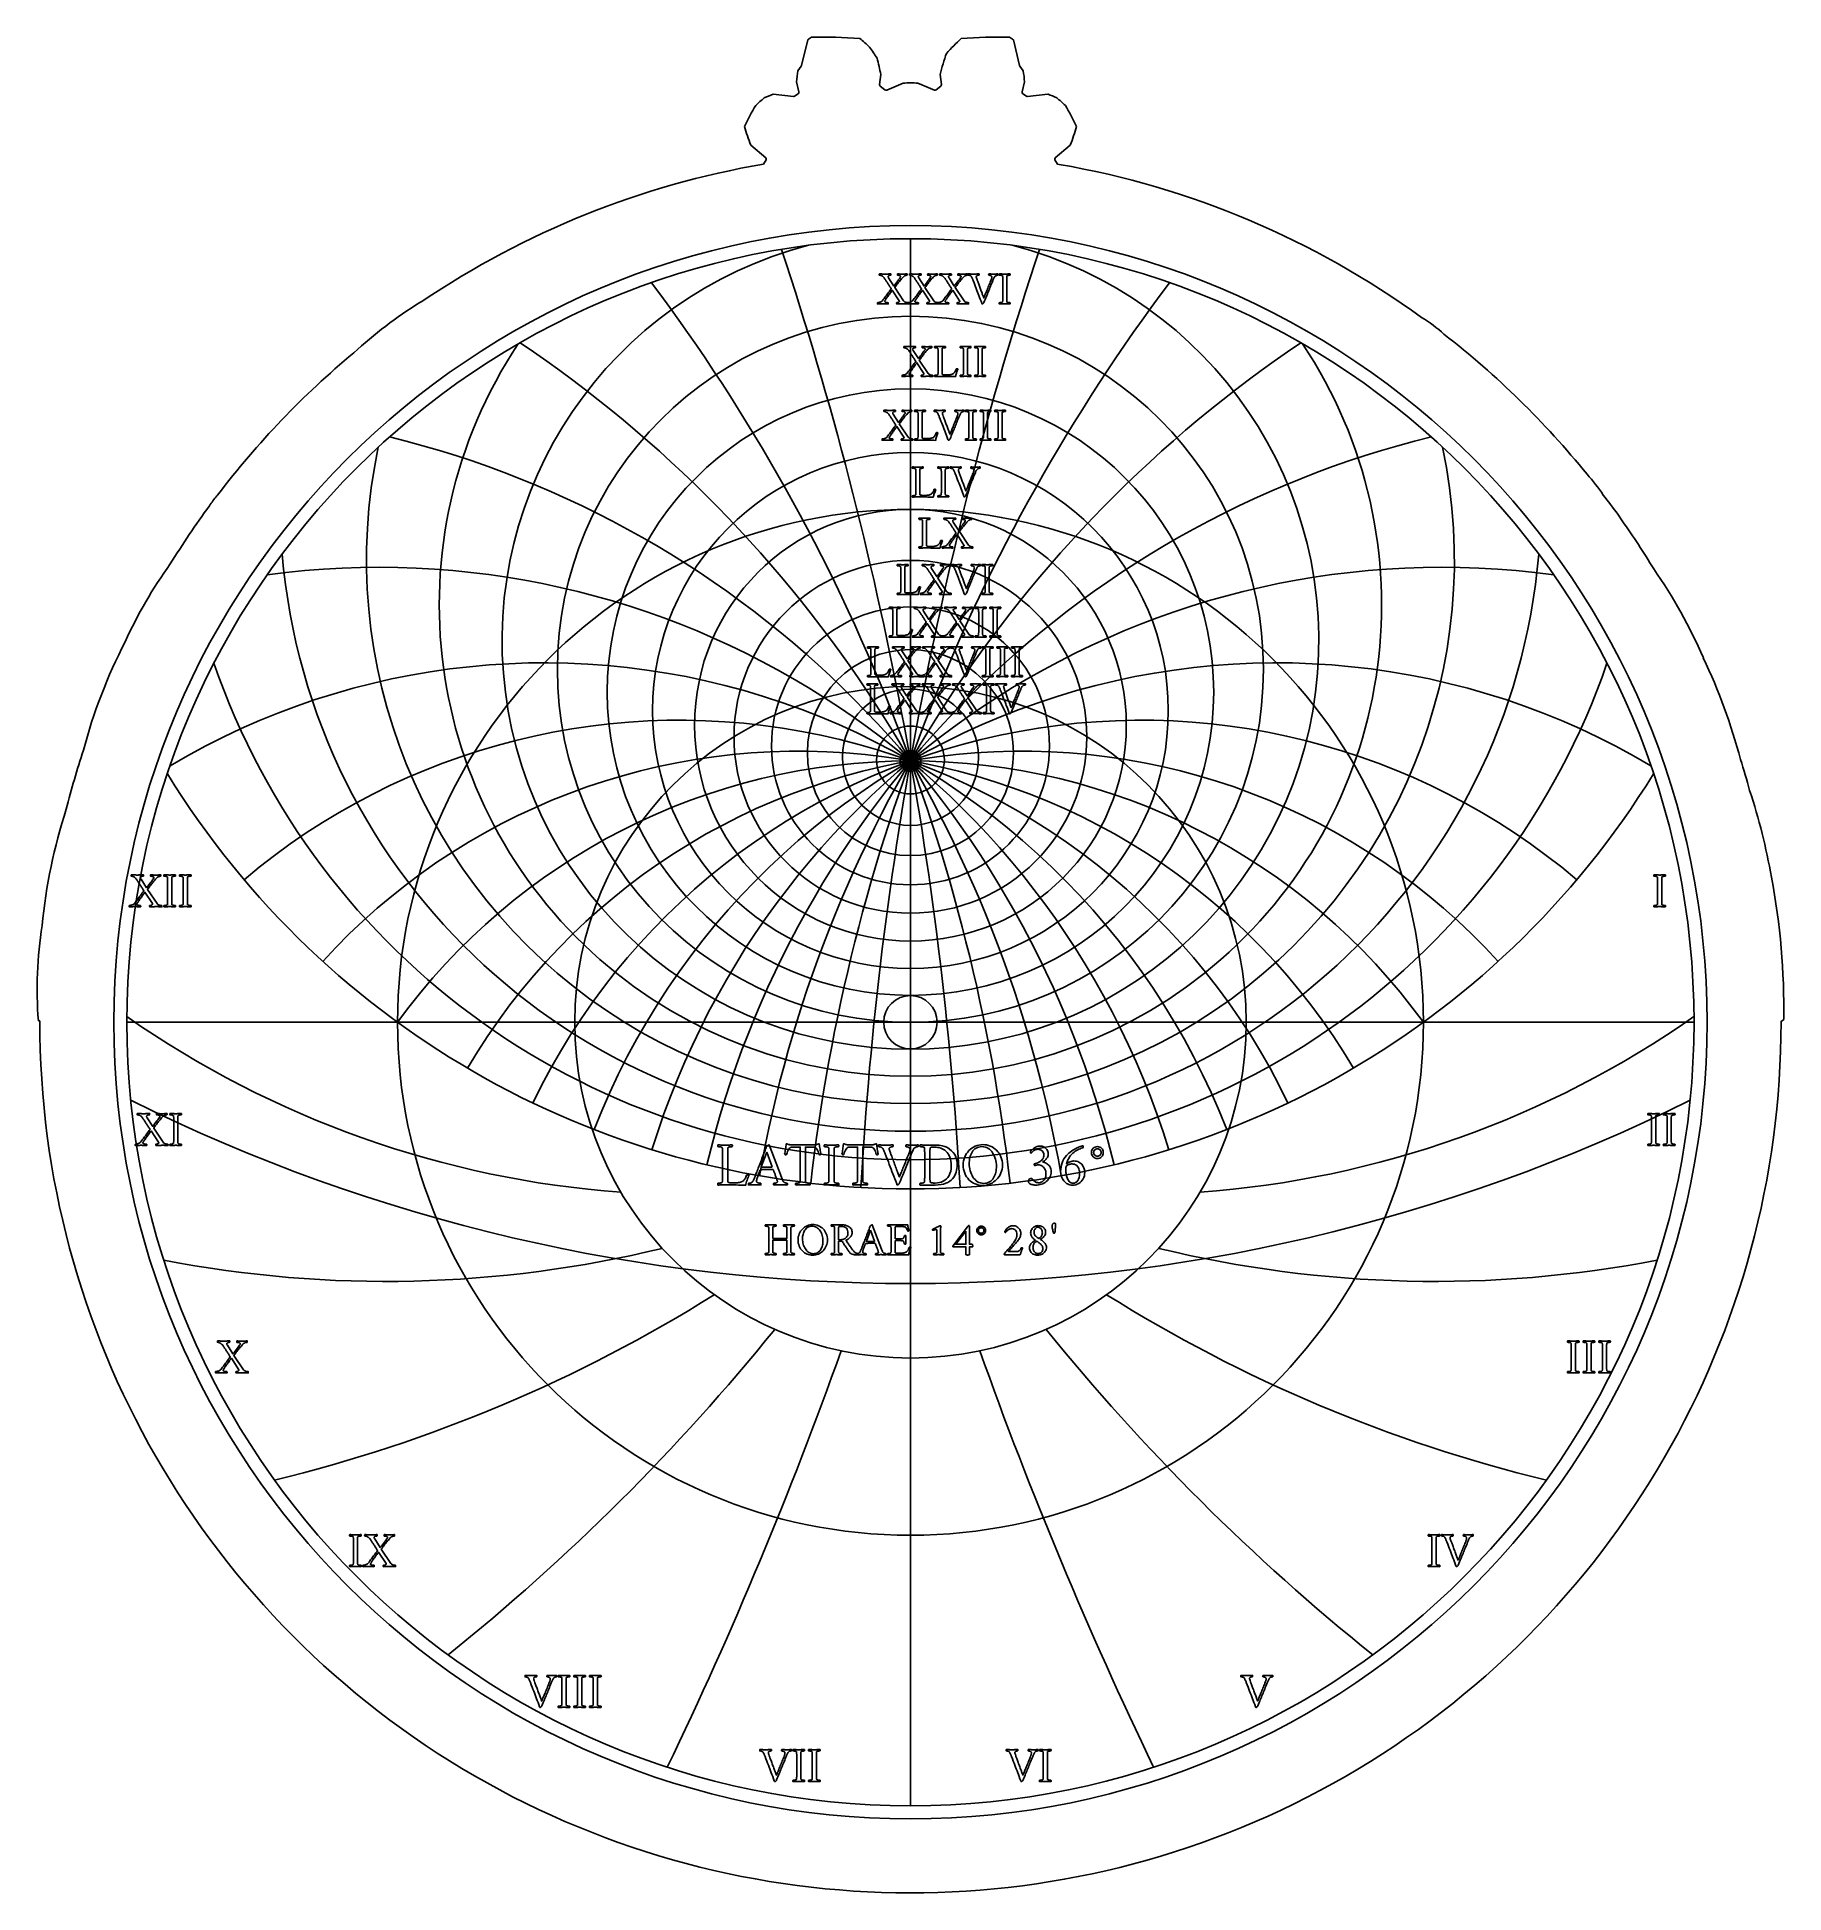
# Model space of a CAD drawing. Header units: millimetres. Extents: x -76 to 76, y -76 to 86.
import ezdxf

# ---------------------------------------------------------------- set-up
doc = ezdxf.new("R2010")
doc.units = ezdxf.units.MM
for name, color, linetype in [('CUT_INNER', 6, 'Continuous'), ('CUT_OUTER', 1, 'Continuous'), ('ENGRAVE', 7, 'Continuous'), ('ENGRAVE_FINE', 8, 'Continuous'), ('GUIDE', 3, 'Continuous'), ('TEXT', 5, 'Continuous')]:
    doc.layers.add(name, color=color, linetype=linetype)

msp = doc.modelspace()

# ---------------------------------------------------------------- linework, layer by layer
at = {"layer": 'CUT_INNER'}
msp.add_circle((0, 0), 2.33, dxfattribs=at)
at = {"layer": 'CUT_OUTER'}
for points in [[(-9.5042, 83.5247), (-8.9719, 85.7618), (-8.9709, 85.7651)], [(8.98, 85.7651), (8.981, 85.7618), (9.5133, 83.5247)], [(-9.8357, 83.0618), (-9.8335, 83.0651), (-9.5301, 83.4694)], [(-2.5911, 82.7374), (-2.5913, 82.7332), (-2.6897, 81.8467)], [(2.6988, 81.8467), (2.6004, 82.7337), (2.6001, 82.7374)], [(9.5392, 83.4694), (9.8426, 83.0651), (9.8448, 83.0618)], [(-11.9989, 81.0074), (-11.995, 81.0072), (-10.22, 80.7981)], [(-10.1124, 80.8271), (-9.8053, 81.0575)], [(-9.7489, 81.21), (-9.943, 82.0851), (-9.9436, 82.0891)], [(-2.6343, 81.713), (-2.2286, 81.3883)], [(-2.0758, 81.3675), (-0.648, 81.9789), (-0.6444, 81.9802)], [(0.6536, 81.9802), (0.6571, 81.9789), (2.0849, 81.3675)], [(2.2377, 81.3883), (2.6434, 81.713)], [(9.9527, 82.0891), (9.9521, 82.0851), (9.758, 81.21)], [(9.8145, 81.0575), (10.1216, 80.8271)], [(10.2292, 80.7981), (12.0041, 81.0072), (12.008, 81.0074)], [(-12.6366, 75.4668), (-13.9426, 76.5716), (-13.9451, 76.5739)], [(13.9542, 76.5739), (13.9517, 76.5716), (12.6458, 75.4668)], [(-12.8242, 74.9099), (-12.6049, 75.275)], [(12.614, 75.275), (12.8344, 74.9081), (12.9931, 74.8811)], [(-42.8168, 62.8405), (-42.8137, 62.8418), (-42.6537, 62.9018), (-42.6103, 62.9314)], [(-60.5412, 45.9427), (-60.4836, 46.0188)], [(61.7514, 44.3469), (62.1255, 43.7768), (62.1364, 43.7614)], [(-75.9996, 0.1151), (-76.1195, 0.1214), (-76.123, 0.1218)], [(76.24, 0.2304), (76.237, 0.2282), (75.9998, 0.0698), (76, 0)]]:
    msp.add_lwpolyline(points, dxfattribs=at)
for centre, radius, start, end in [((-6.5213, 82.4458), 4.1254, 121.006733, 126.425873), ((-7.5903, 44.7972), 41.198, 85.599585, 91.468983), ((-11.6167, 76.7805), 11.5907, 45.990479, 51.676786), ((16.7476, 72.2669), 18.3483, 132.13332, 137.867856), ((7.681, 41.6024), 44.3899, 88.742006, 94.189031), ((6.7216, 82.7321), 3.7815, 53.327516, 59.239878), ((-14.3155, 77.255), 13.3195, 31.14232, 36.175143), ((21.3715, 78.2186), 19.3075, 160.776396, 166.464892), ((-1.0546, 81.5955), 8.9027, 170.51955, 176.821217), ((-9.6501, 83.5594), 0.15, 323.113994, 346.61528), ((-18.2811, 79.8573), 15.9521, 10.401415, 15.585684), ((9.6592, 83.5594), 0.15, 193.38472, 216.886006), ((0.8267, 81.5692), 9.1408, 3.260927, 9.398305), ((-9.1963, 73.4252), 8.0836, 110.285077, 116.124541), ((-9.8954, 81.1775), 0.15, 306.886006, 12.50039), ((-2.5406, 81.8301), 0.15, 173.669634, 231.330366), ((-2.1348, 81.5054), 0.15, 231.330366, 293.181231), ((0.0046, 69.1956), 12.8011, 87.093932, 92.906068), ((2.144, 81.5054), 0.15, 246.818769, 308.669634), ((2.5497, 81.8301), 0.15, 308.669634, 6.330366), ((9.9045, 81.1775), 0.15, 167.49961, 233.113994), ((9.2968, 73.6381), 7.8522, 63.789385, 69.801083), ((4.1451, 69.5069), 20.557, 149.196711, 154.997046), ((-6.2356, 72.3208), 10.6037, 127.944391, 133.330748), ((-10.2025, 80.947), 0.15, 263.280544, 306.886006), ((10.2116, 80.947), 0.15, 233.113994, 276.719456), ((6.7605, 72.914), 9.8188, 46.480477, 52.301115), ((-5.5325, 68.7753), 22.1319, 25.191476, 30.57781), ((3.5166, 83.2922), 18.7095, 195.807487, 201.044043), ((-1.7841, 82.7181), 16.8952, 338.674544, 344.473916), ((-0.0035, 0.0066), 75.9926, 99.712835, 124.102167), ((-12.7335, 75.3523), 0.15, 329.012548, 49.770584), ((12.7426, 75.3523), 0.15, 130.229416, 210.987452), ((0.0015, 0.0052), 75.9946, 54.04621, 80.156711), ((-21.6708, 29.1178), 39.8042, 122.090088, 132.575867), ((39.0408, 52.0544), 10.9896, 46.768228, 59.48767), ((0.0238, 0.0226), 75.9672, 39.002193, 52.215806), ((-0.0065, 0.0056), 75.9914, 129.752458, 142.734774), ((48.7774, 38.2937), 14.0254, 33.421372, 42.852064), ((-56.4027, 42.1704), 5.5998, 137.650232, 148.795255), ((639.536, 483.7868), 725.9081, 217.0895539, 217.2551688), ((-0.3556, 0.2403), 75.5708, 143.613007, 148.236904), ((0.204, 0.139), 75.7532, 31.376795, 35.159114), ((-31.513, 16.3028), 40.717, 144.371783, 155.458365), ((28.931, 14.4551), 43.8587, 23.299138, 34.951529), ((-26.6949, 11.6763), 47.0733, 152.770696, 165.136462), ((22.9455, 9.8522), 51.2104, 14.805387, 25.380725), ((-0.4092, 0.1199), 75.5736, 161.77829, 165.84201), ((0.3681, 0.1103), 75.6158, 15.438981, 17.571434), ((21.7456, 3.2708), 54.2327, 9.97175, 18.233953), ((-27.8135, 3.7715), 48.2123, 162.081216, 174.438204), ((13.0817, 1.0018), 63.163, 359.300197, 10.638006), ((-41.419, 2.9379), 34.8181, 170.900732, 184.639276), ((0.0001, -0.0001), 75.9999, 179.913117, 0.0001)]:
    msp.add_arc(centre, radius, start, end, dxfattribs=at)
at = {"layer": 'ENGRAVE'}
for points in [[(0, -68.4), (0, 68.4)], [(-68.4, 0), (68.4, 0)], [(0, -68.4), (0, -29.3085)]]:
    msp.add_lwpolyline(points, dxfattribs=at)
for centre, radius in [((0, 0), 68.4), ((0, 30.813), 30.813), ((0, 28.8188), 26.4723), ((0, 27.2162), 22.5103), ((0, 0), 44.7739), ((0, 25.9327), 18.8412), ((0, 24.9158), 15.3988), ((0, 24.1272), 12.13), ((0, 23.539), 8.9911), ((0, 0), 29.3085), ((0, 23.1318), 5.9447), ((0, 22.8924), 2.9578), ((0, 22.8134), 0.912)]:
    msp.add_circle(centre, radius, dxfattribs=at)
for centre, radius, start, end in [((0, 33.2996), 35.6461, 104.436571, 75.563429), ((0, 36.4224), 41.1283, 146.343028, 33.656972), ((0, 40.3911), 47.4826, 168.076059, 11.923941), ((0, 45.5234), 55.0404, 184.845211, 355.154789), ((0, 52.3215), 64.3186, 199.041634, 340.958366), ((0, -32.5302), 55.3436, 36, 144), ((0, -32.5302), 55.3436, 36, 144), ((0, 61.626), 76.1739, 211.615649, 328.384351), ((-19.0381, 71.0512), 86.1129, 235.026154, 265.845624), ((19.0381, 71.0512), 86.1129, 274.154376, 304.973846), ((-45.7736, 79.2823), 101.9098, 259.026824, 283.6824), ((45.7736, 79.2823), 101.9098, 256.3176, 280.973176), ((-86.0201, 86.0201), 129.6287, 283.613701, 302.105382), ((86.0201, 86.0201), 129.6287, 237.894618, 256.386299), ((-157.6479, 91.018), 187.4616, 308.729876, 321.057664), ((157.6479, 91.018), 187.4616, 218.942336, 231.270124), ((-351.1581, 94.0925), 366.2924, 334.253386, 340.41728), ((351.1581, 94.0925), 366.2924, 199.58272, 205.746614)]:
    msp.add_arc(centre, radius, start, end, dxfattribs=at)
at = {"layer": 'ENGRAVE_FINE'}
for centre, radius, start, end in [((-313.8692, -32.5302), 318.7111, 3.256593, 18.285878), ((-313.8692, -32.5302), 318.7111, 3.256593, 18.285878), ((313.8692, -32.5302), 318.7111, 161.714122, 176.743407), ((313.8692, -32.5302), 318.7111, 161.714122, 176.743407), ((-152.0553, -32.5302), 161.8139, 6.558023, 36.869498), ((-152.0553, -32.5302), 161.8139, 6.558023, 36.869498), ((152.0553, -32.5302), 161.8139, 143.130502, 173.441977), ((152.0553, -32.5302), 161.8139, 143.130502, 173.441977), ((-95.8579, -32.5302), 110.6872, 9.951474, 56.069558), ((-95.8579, -32.5302), 110.6872, 9.951474, 56.069558), ((95.8579, -32.5302), 110.6872, 123.930442, 170.048526), ((95.8579, -32.5302), 110.6872, 123.930442, 170.048526), ((-65.9559, -32.5302), 86.0994, 13.489072, 76.236453), ((-65.9559, -32.5302), 86.0994, 13.489072, 76.236453), ((65.9559, -32.5302), 86.0994, 103.763547, 166.510928), ((65.9559, -32.5302), 86.0994, 103.763547, 166.510928), ((-46.4388, -32.5302), 72.2459, 17.231004, 97.725349), ((-46.4388, -32.5302), 72.2459, 17.231004, 97.725349), ((46.4388, -32.5302), 72.2459, 82.274651, 162.768996), ((46.4388, -32.5302), 72.2459, 82.274651, 162.768996), ((-31.9526, -32.5302), 63.9053, 21.249547, 120.755909), ((-31.9526, -32.5302), 63.9053, 21.249547, 120.755909), ((31.9526, -32.5302), 63.9053, 59.244091, 158.750453), ((31.9526, -32.5302), 63.9053, 59.244091, 158.750453), ((-20.1434, -32.5302), 58.8954, 25.634518, 130.214249), ((-20.1434, -32.5302), 58.8954, 25.634518, 130.214249), ((20.1434, -32.5302), 58.8954, 49.785751, 154.365482), ((20.1434, -32.5302), 58.8954, 49.785751, 154.365482), ((-9.7586, -32.5302), 56.1974, 30.500929, 137.66478), ((-9.7586, -32.5302), 56.1974, 30.500929, 137.66478), ((9.7586, -32.5302), 56.1974, 42.33522, 149.499071), ((9.7586, -32.5302), 56.1974, 42.33522, 149.499071), ((0, 129.939), 152.7524, 243.541053, 296.458947)]:
    msp.add_arc(centre, radius, start, end, dxfattribs=at)
at = {"layer": 'GUIDE'}
msp.add_circle((0, 0), 69.54, dxfattribs=at)
at = {"layer": 'TEXT'}
for points in [[(-2.2147, 65.3098), (-2.1434, 65.3102), (-2.0752, 65.3113), (-2.0099, 65.3132), (-1.9477, 65.3159), (-1.8873, 65.3188), (-1.8274, 65.3214), (-1.768, 65.3238), (-1.7091, 65.326), (-1.7055, 65.3159), (-1.703, 65.3017), (-1.7015, 65.2835), (-1.701, 65.2613), (-1.702, 65.24), (-1.705, 65.2249), (-1.7101, 65.2158), (-1.7172, 65.2127), (-1.7331, 65.2121), (-1.7526, 65.2102), (-1.7756, 65.207), (-1.8021, 65.2026), (-1.8299, 65.1965), (-1.8567, 65.1884), (-1.8825, 65.1783), (-1.9073, 65.1662), (-1.9285, 65.1514), (-1.9437, 65.1333), (-1.9528, 65.112), (-1.9558, 65.0873), (-1.9528, 65.0633), (-1.9437, 65.0357), (-1.9285, 65.0046), (-1.9073, 64.97), (-1.4502, 64.2661), (-1.3622, 64.3837), (-1.2762, 64.4977), (-1.1923, 64.6082), (-1.1104, 64.7152), (-1.0351, 64.8145), (-0.9708, 64.9023), (-0.9177, 64.9784), (-0.8758, 65.0428), (-0.8703, 65.0529), (-0.8662, 65.063), (-0.8633, 65.0732), (-0.8616, 65.0833), (-0.8607, 65.0924), (-0.8601, 65.0995), (-0.8597, 65.1045), (-0.8596, 65.1075), (-0.8626, 65.1222), (-0.8717, 65.1379), (-0.8869, 65.1546), (-0.9081, 65.1723), (-0.9397, 65.1882), (-0.986, 65.1996), (-1.0469, 65.2064), (-1.1225, 65.2087), (-1.128, 65.2133), (-1.1321, 65.2233), (-1.135, 65.2386), (-1.1367, 65.2592), (-1.1371, 65.2809), (-1.1362, 65.2992), (-1.134, 65.3142), (-1.1306, 65.326), (-1.0736, 65.3221), (-1.0199, 65.3184), (-0.9694, 65.315), (-0.9223, 65.3118), (-0.8757, 65.3092), (-0.8267, 65.3073), (-0.7755, 65.3061), (-0.7221, 65.3058), (-0.6482, 65.3063), (-0.5805, 65.3078), (-0.5188, 65.3103), (-0.4632, 65.3138), (-0.4129, 65.3176), (-0.3671, 65.3209), (-0.3259, 65.3237), (-0.2892, 65.326), (-0.2856, 65.3164), (-0.2827, 65.3037), (-0.2805, 65.2881), (-0.2791, 65.2693), (-0.2795, 65.2504), (-0.2827, 65.234), (-0.2886, 65.22), (-0.2973, 65.2087), (-0.3083, 65.208), (-0.3251, 65.2061), (-0.3478, 65.203), (-0.3762, 65.1986), (-0.4083, 65.192), (-0.4419, 65.1824), (-0.4771, 65.1697), (-0.5137, 65.1541), (-0.5503, 65.1347), (-0.585, 65.1111), (-0.618, 65.0831), (-0.6492, 65.0509), (-0.7217, 64.9629), (-0.7893, 64.881), (-0.8521, 64.8052), (-0.9102, 64.7354), (-0.9654, 64.6684), (-1.0199, 64.6009), (-1.0736, 64.5329), (-1.1266, 64.4644), (-1.1814, 64.3923), (-1.2409, 64.3137), (-1.3048, 64.2285), (-1.3733, 64.1367), (-0.5967, 62.9717), (-0.5646, 62.9323), (-0.5249, 62.8989), (-0.4776, 62.8716), (-0.4227, 62.8503), (-0.3653, 62.8344), (-0.3105, 62.823), (-0.2581, 62.8162), (-0.2083, 62.8139), (-0.2031, 62.8041), (-0.1997, 62.7907), (-0.1981, 62.7737), (-0.1982, 62.7533), (-0.1994, 62.7333), (-0.2007, 62.7179), (-0.2024, 62.707), (-0.2043, 62.7007), (-0.2609, 62.7046), (-0.3135, 62.7083), (-0.362, 62.7117), (-0.4065, 62.7148), (-0.4513, 62.7175), (-0.5006, 62.7194), (-0.5544, 62.7205), (-0.6128, 62.7209), (-0.6931, 62.7205), (-0.7681, 62.7194), (-0.8377, 62.7175), (-0.9021, 62.7148), (-0.9664, 62.7117), (-1.0361, 62.7083), (-1.111, 62.7046), (-1.1913, 62.7007), (-1.1984, 62.7108), (-1.2034, 62.7249), (-1.2065, 62.7431), (-1.2075, 62.7654), (-1.2065, 62.7866), (-1.2034, 62.8018), (-1.1984, 62.8109), (-1.1913, 62.8139), (-1.1773, 62.8147), (-1.1594, 62.817), (-1.1378, 62.8208), (-1.1124, 62.8261), (-1.0855, 62.833), (-1.0593, 62.8417), (-1.0339, 62.8522), (-1.0093, 62.8645), (-0.988, 62.8783), (-0.9729, 62.8933), (-0.9638, 62.9096), (-0.9607, 62.9272), (-0.9611, 62.9316), (-0.9622, 62.9368), (-0.9641, 62.9428), (-0.9668, 62.9494), (-0.97, 62.9561), (-0.9734, 62.9621), (-0.977, 62.9673), (-0.981, 62.9717), (-1.5837, 63.9021), (-1.6291, 63.8418), (-1.6762, 63.7782), (-1.7251, 63.7113), (-1.7758, 63.6412), (-1.827, 63.5698), (-1.8775, 63.4991), (-1.9271, 63.4292), (-1.9761, 63.36), (-2.0228, 63.2933), (-2.0661, 63.2306), (-2.1058, 63.1719), (-2.1419, 63.1173), (-2.1735, 63.0688), (-2.1996, 63.0283), (-2.22, 62.996), (-2.235, 62.9717), (-2.2372, 62.9671), (-2.24, 62.9616), (-2.2433, 62.955), (-2.2471, 62.9474), (-2.2506, 62.9391), (-2.2532, 62.9302), (-2.2547, 62.9209), (-2.2552, 62.911), (-2.2509, 62.8932), (-2.238, 62.8761), (-2.2165, 62.8598), (-2.1864, 62.8443), (-2.146, 62.831), (-2.0934, 62.8215), (-2.0286, 62.8158), (-1.9518, 62.8139), (-1.9464, 62.8041), (-1.9422, 62.7907), (-1.9393, 62.7737), (-1.9376, 62.7533), (-1.9373, 62.7333), (-1.9381, 62.7179), (-1.9403, 62.707), (-1.9437, 62.7007), (-1.9986, 62.7046), (-2.0539, 62.7083), (-2.1098, 62.7117), (-2.1662, 62.7148), (-2.2226, 62.7175), (-2.2784, 62.7194), (-2.3338, 62.7205), (-2.3887, 62.7209), (-2.4627, 62.7205), (-2.5313, 62.7194), (-2.5942, 62.7175), (-2.6516, 62.7148), (-2.7067, 62.7117), (-2.7628, 62.7083), (-2.82, 62.7046), (-2.8781, 62.7007), (-2.8813, 62.7122), (-2.8827, 62.7265), (-2.8823, 62.7435), (-2.8802, 62.7634), (-2.8772, 62.7825), (-2.8746, 62.7973), (-2.8722, 62.8077), (-2.87, 62.8139), (-2.8578, 62.8148), (-2.8372, 62.8175), (-2.8082, 62.8219), (-2.7709, 62.8281), (-2.7287, 62.8367), (-2.685, 62.8483), (-2.6397, 62.863), (-2.5929, 62.8807), (-2.5481, 62.9018), (-2.5085, 62.9267), (-2.4742, 62.9554), (-2.4453, 62.9879), (-2.3722, 63.0829), (-2.3027, 63.174), (-2.2367, 63.2609), (-2.1743, 63.3439), (-2.1137, 63.4249), (-2.0534, 63.5062), (-1.9934, 63.5877), (-1.9336, 63.6695), (-1.8725, 63.753), (-1.8087, 63.8399), (-1.7421, 63.93), (-1.6727, 64.0234), (-1.6966, 64.062), (-1.7237, 64.1048), (-1.7542, 64.152), (-1.788, 64.2034), (-1.8236, 64.2577), (-1.8598, 64.3132), (-1.8964, 64.3699), (-1.9336, 64.428), (-1.9705, 64.4856), (-2.0064, 64.5412), (-2.0413, 64.5948), (-2.0752, 64.6464), (-2.107, 64.6947), (-2.1358, 64.7384), (-2.1616, 64.7776), (-2.1844, 64.8122), (-2.203, 64.8406), (-2.2162, 64.8608), (-2.2242, 64.8729), (-2.2269, 64.877), (-2.2588, 64.9268), (-2.2901, 64.971), (-2.3205, 65.0097), (-2.3502, 65.0428), (-2.381, 65.0724), (-2.4145, 65.1005), (-2.4507, 65.127), (-2.4898, 65.152), (-2.517, 65.1671), (-2.5459, 65.1799), (-2.5766, 65.1903), (-2.6091, 65.1986), (-2.6406, 65.2048), (-2.6683, 65.2092), (-2.6922, 65.2118), (-2.7123, 65.2127), (-2.7194, 65.2158), (-2.7244, 65.2249), (-2.7275, 65.24), (-2.7285, 65.2613), (-2.7275, 65.2835), (-2.7244, 65.3017), (-2.7194, 65.3159), (-2.7123, 65.326), (-2.6421, 65.3238), (-2.5773, 65.3214), (-2.5177, 65.3188), (-2.4635, 65.3159), (-2.4093, 65.3132), (-2.3497, 65.3113), (-2.2849, 65.3102), (-2.2147, 65.3098)], [(0.4227, 65.3098), (0.494, 65.3102), (0.5623, 65.3113), (0.6275, 65.3132), (0.6897, 65.3159), (0.7501, 65.3188), (0.81, 65.3214), (0.8695, 65.3238), (0.9284, 65.326), (0.9319, 65.3159), (0.9344, 65.3017), (0.9359, 65.2835), (0.9365, 65.2613), (0.9354, 65.24), (0.9324, 65.2249), (0.9274, 65.2158), (0.9203, 65.2127), (0.9043, 65.2121), (0.8849, 65.2102), (0.8619, 65.207), (0.8353, 65.2026), (0.8075, 65.1965), (0.7807, 65.1884), (0.7549, 65.1783), (0.7302, 65.1662), (0.7089, 65.1514), (0.6937, 65.1333), (0.6846, 65.112), (0.6816, 65.0873), (0.6846, 65.0633), (0.6937, 65.0357), (0.7089, 65.0046), (0.7302, 64.97), (1.1873, 64.2661), (1.2752, 64.3837), (1.3612, 64.4977), (1.4451, 64.6082), (1.527, 64.7152), (1.6024, 64.8145), (1.6666, 64.9023), (1.7197, 64.9784), (1.7617, 65.0428), (1.7671, 65.0529), (1.7713, 65.063), (1.7742, 65.0732), (1.7758, 65.0833), (1.7767, 65.0924), (1.7773, 65.0995), (1.7777, 65.1045), (1.7778, 65.1075), (1.7748, 65.1222), (1.7657, 65.1379), (1.7505, 65.1546), (1.7293, 65.1723), (1.6977, 65.1882), (1.6514, 65.1996), (1.5905, 65.2064), (1.5149, 65.2087), (1.5095, 65.2133), (1.5053, 65.2233), (1.5024, 65.2386), (1.5008, 65.2592), (1.5004, 65.2809), (1.5013, 65.2992), (1.5034, 65.3142), (1.5068, 65.326), (1.5638, 65.3221), (1.6176, 65.3184), (1.668, 65.315), (1.7151, 65.3118), (1.7618, 65.3092), (1.8107, 65.3073), (1.8619, 65.3061), (1.9154, 65.3058), (1.9892, 65.3063), (2.057, 65.3078), (2.1187, 65.3103), (2.1743, 65.3138), (2.2246, 65.3176), (2.2703, 65.3209), (2.3116, 65.3237), (2.3482, 65.326), (2.3519, 65.3164), (2.3548, 65.3037), (2.3569, 65.2881), (2.3583, 65.2693), (2.3579, 65.2504), (2.3548, 65.234), (2.3488, 65.22), (2.3401, 65.2087), (2.3291, 65.208), (2.3123, 65.2061), (2.2897, 65.203), (2.2612, 65.1986), (2.2291, 65.192), (2.1955, 65.1824), (2.1604, 65.1697), (2.1237, 65.1541), (2.0872, 65.1347), (2.0524, 65.1111), (2.0194, 65.0831), (1.9882, 65.0509), (1.9158, 64.9629), (1.8481, 64.881), (1.7853, 64.8052), (1.7273, 64.7354), (1.672, 64.6684), (1.6176, 64.6009), (1.5638, 64.5329), (1.5109, 64.4644), (1.456, 64.3923), (1.3966, 64.3137), (1.3326, 64.2285), (1.2641, 64.1367), (2.0408, 62.9717), (2.0729, 62.9323), (2.1126, 62.8989), (2.1599, 62.8716), (2.2147, 62.8503), (2.2721, 62.8344), (2.327, 62.823), (2.3793, 62.8162), (2.4291, 62.8139), (2.4343, 62.8041), (2.4377, 62.7907), (2.4394, 62.7737), (2.4392, 62.7533), (2.4381, 62.7333), (2.4367, 62.7179), (2.4351, 62.707), (2.4332, 62.7007), (2.3765, 62.7046), (2.3239, 62.7083), (2.2754, 62.7117), (2.2309, 62.7148), (2.1862, 62.7175), (2.1369, 62.7194), (2.083, 62.7205), (2.0246, 62.7209), (1.9443, 62.7205), (1.8694, 62.7194), (1.7997, 62.7175), (1.7354, 62.7148), (1.671, 62.7117), (1.6014, 62.7083), (1.5264, 62.7046), (1.4461, 62.7007), (1.4391, 62.7108), (1.434, 62.7249), (1.431, 62.7431), (1.43, 62.7654), (1.431, 62.7866), (1.434, 62.8018), (1.4391, 62.8109), (1.4461, 62.8139), (1.4602, 62.8147), (1.478, 62.817), (1.4996, 62.8208), (1.525, 62.8261), (1.552, 62.833), (1.5781, 62.8417), (1.6035, 62.8522), (1.6282, 62.8645), (1.6494, 62.8783), (1.6646, 62.8933), (1.6737, 62.9096), (1.6767, 62.9272), (1.6763, 62.9316), (1.6752, 62.9368), (1.6733, 62.9428), (1.6707, 62.9494), (1.6675, 62.9561), (1.6641, 62.9621), (1.6604, 62.9673), (1.6565, 62.9717), (1.0538, 63.9021), (1.0084, 63.8418), (0.9612, 63.7782), (0.9123, 63.7113), (0.8616, 63.6412), (0.8104, 63.5698), (0.76, 63.4991), (0.7103, 63.4292), (0.6614, 63.36), (0.6146, 63.2933), (0.5714, 63.2306), (0.5317, 63.1719), (0.4955, 63.1173), (0.4639, 63.0688), (0.4379, 63.0283), (0.4174, 62.996), (0.4025, 62.9717), (0.4002, 62.9671), (0.3974, 62.9616), (0.3942, 62.955), (0.3904, 62.9474), (0.3868, 62.9391), (0.3843, 62.9302), (0.3828, 62.9209), (0.3823, 62.911), (0.3866, 62.8932), (0.3995, 62.8761), (0.4209, 62.8598), (0.451, 62.8443), (0.4915, 62.831), (0.5441, 62.8215), (0.6088, 62.8158), (0.6857, 62.8139), (0.6911, 62.8041), (0.6953, 62.7907), (0.6982, 62.7737), (0.6998, 62.7533), (0.7002, 62.7333), (0.6993, 62.7179), (0.6972, 62.707), (0.6937, 62.7007), (0.6389, 62.7046), (0.5835, 62.7083), (0.5276, 62.7117), (0.4713, 62.7148), (0.4149, 62.7175), (0.359, 62.7194), (0.3036, 62.7205), (0.2488, 62.7209), (0.1747, 62.7205), (0.1062, 62.7194), (0.0432, 62.7175), (-0.0142, 62.7148), (-0.0693, 62.7117), (-0.1254, 62.7083), (-0.1825, 62.7046), (-0.2407, 62.7007), (-0.2438, 62.7122), (-0.2452, 62.7265), (-0.2449, 62.7435), (-0.2427, 62.7634), (-0.2398, 62.7825), (-0.2371, 62.7973), (-0.2347, 62.8077), (-0.2326, 62.8139), (-0.2203, 62.8148), (-0.1997, 62.8175), (-0.1708, 62.8219), (-0.1335, 62.8281), (-0.0913, 62.8367), (-0.0475, 62.8483), (-0.0023, 62.863), (0.0445, 62.8807), (0.0894, 62.9018), (0.1289, 62.9267), (0.1632, 62.9554), (0.1921, 62.9879), (0.2652, 63.0829), (0.3347, 63.174), (0.4007, 63.2609), (0.4632, 63.3439), (0.5237, 63.4249), (0.584, 63.5062), (0.6441, 63.5877), (0.7039, 63.6695), (0.7649, 63.753), (0.8288, 63.8399), (0.8954, 63.93), (0.9648, 64.0234), (0.9409, 64.062), (0.9137, 64.1048), (0.8832, 64.152), (0.8495, 64.2034), (0.8138, 64.2577), (0.7777, 64.3132), (0.741, 64.3699), (0.7039, 64.428), (0.6669, 64.4856), (0.631, 64.5412), (0.5962, 64.5948), (0.5623, 64.6464), (0.5304, 64.6947), (0.5016, 64.7384), (0.4758, 64.7776), (0.4531, 64.8122), (0.4345, 64.8406), (0.4212, 64.8608), (0.4132, 64.8729), (0.4106, 64.877), (0.3786, 64.9268), (0.3474, 64.971), (0.3169, 65.0097), (0.2872, 65.0428), (0.2565, 65.0724), (0.223, 65.1005), (0.1867, 65.127), (0.1476, 65.152), (0.1205, 65.1671), (0.0915, 65.1799), (0.0608, 65.1903), (0.0283, 65.1986), (-0.0032, 65.2048), (-0.0308, 65.2092), (-0.0547, 65.2118), (-0.0748, 65.2127), (-0.0819, 65.2158), (-0.087, 65.2249), (-0.09, 65.24), (-0.091, 65.2613), (-0.09, 65.2835), (-0.087, 65.3017), (-0.0819, 65.3159), (-0.0748, 65.326), (-0.0047, 65.3238), (0.0602, 65.3214), (0.1197, 65.3188), (0.1739, 65.3159), (0.2282, 65.3132), (0.2877, 65.3113), (0.3526, 65.3102), (0.4227, 65.3098)], [(3.0602, 65.3098), (3.1315, 65.3102), (3.1997, 65.3113), (3.265, 65.3132), (3.3271, 65.3159), (3.3876, 65.3188), (3.4475, 65.3214), (3.5069, 65.3238), (3.5658, 65.326), (3.5693, 65.3159), (3.5719, 65.3017), (3.5734, 65.2835), (3.5739, 65.2613), (3.5729, 65.24), (3.5699, 65.2249), (3.5648, 65.2158), (3.5577, 65.2127), (3.5418, 65.2121), (3.5223, 65.2102), (3.4993, 65.207), (3.4728, 65.2026), (3.445, 65.1965), (3.4182, 65.1884), (3.3924, 65.1783), (3.3676, 65.1662), (3.3464, 65.1514), (3.3312, 65.1333), (3.3221, 65.112), (3.3191, 65.0873), (3.3221, 65.0633), (3.3312, 65.0357), (3.3464, 65.0046), (3.3676, 64.97), (3.8247, 64.2661), (3.9127, 64.3837), (3.9986, 64.4977), (4.0826, 64.6082), (4.1645, 64.7152), (4.2398, 64.8145), (4.3041, 64.9023), (4.3571, 64.9784), (4.3991, 65.0428), (4.4045, 65.0529), (4.4087, 65.063), (4.4116, 65.0732), (4.4133, 65.0833), (4.4142, 65.0924), (4.4148, 65.0995), (4.4152, 65.1045), (4.4153, 65.1075), (4.4123, 65.1222), (4.4032, 65.1379), (4.388, 65.1546), (4.3668, 65.1723), (4.3351, 65.1882), (4.2889, 65.1996), (4.228, 65.2064), (4.1524, 65.2087), (4.1469, 65.2133), (4.1428, 65.2233), (4.1398, 65.2386), (4.1382, 65.2592), (4.1378, 65.2809), (4.1387, 65.2992), (4.1409, 65.3142), (4.1443, 65.326), (4.2013, 65.3221), (4.255, 65.3184), (4.3054, 65.315), (4.3526, 65.3118), (4.3992, 65.3092), (4.4482, 65.3073), (4.4994, 65.3061), (4.5528, 65.3058), (4.6267, 65.3063), (4.6944, 65.3078), (4.7561, 65.3103), (4.8117, 65.3138), (4.862, 65.3176), (4.9078, 65.3209), (4.949, 65.3237), (4.9857, 65.326), (4.9893, 65.3164), (4.9922, 65.3037), (4.9944, 65.2881), (4.9958, 65.2693), (4.9954, 65.2504), (4.9922, 65.234), (4.9863, 65.22), (4.9776, 65.2087), (4.9666, 65.208), (4.9498, 65.2061), (4.9271, 65.203), (4.8987, 65.1986), (4.8666, 65.192), (4.833, 65.1824), (4.7978, 65.1697), (4.7612, 65.1541), (4.7246, 65.1347), (4.6899, 65.1111), (4.6569, 65.0831), (4.6256, 65.0509), (4.5532, 64.9629), (4.4856, 64.881), (4.4228, 64.8052), (4.3647, 64.7354), (4.3095, 64.6684), (4.255, 64.6009), (4.2013, 64.5329), (4.1483, 64.4644), (4.0935, 64.3923), (4.034, 64.3137), (3.9701, 64.2285), (3.9016, 64.1367), (4.6782, 62.9717), (4.7103, 62.9323), (4.75, 62.8989), (4.7973, 62.8716), (4.8522, 62.8503), (4.9096, 62.8344), (4.9644, 62.823), (5.0168, 62.8162), (5.0666, 62.8139), (5.0717, 62.8041), (5.0752, 62.7907), (5.0768, 62.7737), (5.0767, 62.7533), (5.0755, 62.7333), (5.0741, 62.7179), (5.0725, 62.707), (5.0706, 62.7007), (5.014, 62.7046), (4.9614, 62.7083), (4.9128, 62.7117), (4.8684, 62.7148), (4.8236, 62.7175), (4.7743, 62.7194), (4.7205, 62.7205), (4.662, 62.7209), (4.5818, 62.7205), (4.5068, 62.7194), (4.4372, 62.7175), (4.3728, 62.7148), (4.3085, 62.7117), (4.2388, 62.7083), (4.1639, 62.7046), (4.0836, 62.7007), (4.0765, 62.7108), (4.0715, 62.7249), (4.0684, 62.7431), (4.0674, 62.7654), (4.0684, 62.7866), (4.0715, 62.8018), (4.0765, 62.8109), (4.0836, 62.8139), (4.0976, 62.8147), (4.1154, 62.817), (4.1371, 62.8208), (4.1625, 62.8261), (4.1894, 62.833), (4.2156, 62.8417), (4.241, 62.8522), (4.2656, 62.8645), (4.2869, 62.8783), (4.302, 62.8933), (4.3111, 62.9096), (4.3142, 62.9272), (4.3138, 62.9316), (4.3126, 62.9368), (4.3108, 62.9428), (4.3081, 62.9494), (4.3049, 62.9561), (4.3015, 62.9621), (4.2979, 62.9673), (4.2939, 62.9717), (3.6912, 63.9021), (3.6458, 63.8418), (3.5987, 63.7782), (3.5498, 63.7113), (3.4991, 63.6412), (3.4479, 63.5698), (3.3974, 63.4991), (3.3478, 63.4292), (3.2988, 63.36), (3.2521, 63.2933), (3.2088, 63.2306), (3.1691, 63.1719), (3.133, 63.1173), (3.1014, 63.0688), (3.0753, 63.0283), (3.0549, 62.996), (3.0399, 62.9717), (3.0377, 62.9671), (3.0349, 62.9616), (3.0316, 62.955), (3.0278, 62.9474), (3.0243, 62.9391), (3.0217, 62.9302), (3.0202, 62.9209), (3.0197, 62.911), (3.024, 62.8932), (3.0369, 62.8761), (3.0584, 62.8598), (3.0885, 62.8443), (3.1289, 62.831), (3.1815, 62.8215), (3.2462, 62.8158), (3.3231, 62.8139), (3.3285, 62.8041), (3.3327, 62.7907), (3.3356, 62.7737), (3.3373, 62.7533), (3.3376, 62.7333), (3.3368, 62.7179), (3.3346, 62.707), (3.3312, 62.7007), (3.2763, 62.7046), (3.221, 62.7083), (3.1651, 62.7117), (3.1087, 62.7148), (3.0523, 62.7175), (2.9965, 62.7194), (2.9411, 62.7205), (2.8862, 62.7209), (2.8121, 62.7205), (2.7436, 62.7194), (2.6807, 62.7175), (2.6233, 62.7148), (2.5682, 62.7117), (2.512, 62.7083), (2.4549, 62.7046), (2.3968, 62.7007), (2.3936, 62.7122), (2.3922, 62.7265), (2.3926, 62.7435), (2.3947, 62.7634), (2.3976, 62.7825), (2.4003, 62.7973), (2.4027, 62.8077), (2.4048, 62.8139), (2.4171, 62.8148), (2.4377, 62.8175), (2.4667, 62.8219), (2.504, 62.8281), (2.5462, 62.8367), (2.5899, 62.8483), (2.6352, 62.863), (2.6819, 62.8807), (2.7268, 62.9018), (2.7664, 62.9267), (2.8006, 62.9554), (2.8296, 62.9879), (2.9027, 63.0829), (2.9722, 63.174), (3.0382, 63.2609), (3.1006, 63.3439), (3.1612, 63.4249), (3.2215, 63.5062), (3.2815, 63.5877), (3.3413, 63.6695), (3.4024, 63.753), (3.4662, 63.8399), (3.5328, 63.93), (3.6022, 64.0234), (3.5783, 64.062), (3.5511, 64.1048), (3.5207, 64.152), (3.4869, 64.2034), (3.4513, 64.2577), (3.4151, 64.3132), (3.3785, 64.3699), (3.3413, 64.428), (3.3044, 64.4856), (3.2685, 64.5412), (3.2336, 64.5948), (3.1997, 64.6464), (3.1679, 64.6947), (3.139, 64.7384), (3.1133, 64.7776), (3.0905, 64.8122), (3.0719, 64.8406), (3.0586, 64.8608), (3.0507, 64.8729), (3.048, 64.877), (3.016, 64.9268), (2.9848, 64.971), (2.9544, 65.0097), (2.9247, 65.0428), (2.8939, 65.0724), (2.8604, 65.1005), (2.8242, 65.127), (2.7851, 65.152), (2.7579, 65.1671), (2.729, 65.1799), (2.6982, 65.1903), (2.6658, 65.1986), (2.6343, 65.2048), (2.6066, 65.2092), (2.5827, 65.2118), (2.5626, 65.2127), (2.5555, 65.2158), (2.5505, 65.2249), (2.5474, 65.24), (2.5464, 65.2613), (2.5474, 65.2835), (2.5505, 65.3017), (2.5555, 65.3159), (2.5626, 65.326), (2.6328, 65.3238), (2.6976, 65.3214), (2.7572, 65.3188), (2.8114, 65.3159), (2.8656, 65.3132), (2.9252, 65.3113), (2.99, 65.3102), (3.0602, 65.3098)], [(5.4994, 65.3098), (5.5636, 65.3102), (5.6268, 65.3113), (5.689, 65.3132), (5.7502, 65.3159), (5.8106, 65.3188), (5.8705, 65.3214), (5.93, 65.3238), (5.9889, 65.326), (5.9923, 65.316), (5.9944, 65.3022), (5.9953, 65.2846), (5.9949, 65.2633), (5.9933, 65.2427), (5.9904, 65.2274), (5.9862, 65.2174), (5.9808, 65.2127), (5.97, 65.2121), (5.954, 65.2102), (5.9326, 65.207), (5.9059, 65.2026), (5.877, 65.1965), (5.8488, 65.1884), (5.8214, 65.1783), (5.7947, 65.1662), (5.7717, 65.1512), (5.7553, 65.1323), (5.7454, 65.1097), (5.7421, 65.0833), (5.7467, 65.0423), (5.7603, 64.9842), (5.7831, 64.9088), (5.8149, 64.8163), (5.8325, 64.7681), (5.8528, 64.7126), (5.876, 64.6498), (5.9019, 64.5796), (5.9298, 64.5039), (5.959, 64.4244), (5.9895, 64.3411), (6.0212, 64.254), (6.0537, 64.165), (6.0865, 64.076), (6.1194, 63.987), (6.1527, 63.898), (6.1853, 63.8108), (6.2164, 63.7271), (6.246, 63.647), (6.274, 63.5704), (6.3001, 63.499), (6.3236, 63.4344), (6.3446, 63.3766), (6.363, 63.3256), (6.3783, 63.2836), (6.3898, 63.2523), (6.3975, 63.232), (6.4015, 63.2225), (6.4078, 63.2363), (6.4187, 63.2614), (6.4341, 63.298), (6.4541, 63.3459), (6.4777, 63.4031), (6.5041, 63.4677), (6.5333, 63.5397), (6.5653, 63.6189), (6.5996, 63.704), (6.6356, 63.7934), (6.6734, 63.887), (6.7129, 63.985), (6.7535, 64.0855), (6.7944, 64.1868), (6.8354, 64.2888), (6.8768, 64.3915), (6.9176, 64.4932), (6.9572, 64.5918), (6.9955, 64.6874), (7.0325, 64.7799), (7.0462, 64.8148), (7.0588, 64.8507), (7.0704, 64.8876), (7.0811, 64.9255), (7.0899, 64.9624), (7.0962, 64.9963), (7.1, 65.0271), (7.1013, 65.055), (7.0979, 65.0853), (7.0876, 65.1116), (7.0706, 65.1338), (7.0467, 65.152), (7.0189, 65.167), (6.99, 65.1793), (6.9602, 65.1892), (6.9294, 65.1965), (6.9004, 65.2018), (6.8763, 65.2056), (6.8569, 65.2079), (6.8424, 65.2087), (6.8353, 65.2151), (6.8303, 65.2264), (6.8272, 65.2424), (6.8262, 65.2633), (6.8272, 65.2846), (6.8303, 65.3022), (6.8353, 65.316), (6.8424, 65.326), (6.8962, 65.3238), (6.9486, 65.3214), (6.9994, 65.3188), (7.0487, 65.3159), (7.098, 65.3132), (7.1488, 65.3113), (7.2011, 65.3102), (7.255, 65.3098), (7.2991, 65.3099), (7.3384, 65.3103), (7.3729, 65.3109), (7.4026, 65.3118), (7.4298, 65.313), (7.4567, 65.3144), (7.4834, 65.316), (7.5098, 65.3179), (7.5377, 65.3199), (7.5685, 65.3219), (7.6024, 65.324), (7.6393, 65.326), (7.6426, 65.3159), (7.6443, 65.3017), (7.6446, 65.2835), (7.6433, 65.2613), (7.6411, 65.24), (7.6383, 65.2249), (7.635, 65.2158), (7.6312, 65.2127), (7.6151, 65.2115), (7.5913, 65.2077), (7.5595, 65.2013), (7.52, 65.1925), (7.4786, 65.1799), (7.4416, 65.1622), (7.4088, 65.1394), (7.3804, 65.1116), (7.3608, 65.0862), (7.3384, 65.0504), (7.3133, 65.0043), (7.2853, 64.9478), (7.2569, 64.8867), (7.2302, 64.8269), (7.2053, 64.7684), (7.1822, 64.7111), (7.1287, 64.5784), (7.0775, 64.4512), (7.0286, 64.3296), (6.9819, 64.2136), (6.9367, 64.1013), (6.8919, 63.9911), (6.8477, 63.8829), (6.804, 63.7767), (6.7601, 63.6705), (6.7155, 63.5623), (6.6701, 63.4521), (6.624, 63.3398), (6.5759, 63.2235), (6.5248, 63.1011), (6.4707, 62.9727), (6.4136, 62.8382), (6.397, 62.8028), (6.3797, 62.7735), (6.3616, 62.7502), (6.3428, 62.733), (6.3235, 62.7206), (6.3039, 62.7118), (6.284, 62.7065), (6.2639, 62.7047), (6.2581, 62.7064), (6.2528, 62.7113), (6.248, 62.7195), (6.2437, 62.731), (6.2397, 62.7433), (6.2356, 62.7538), (6.2316, 62.7625), (6.2275, 62.7694), (6.1619, 62.9425), (6.0986, 63.1097), (6.0375, 63.2712), (5.9787, 63.4268), (5.9209, 63.5801), (5.8624, 63.7347), (5.8035, 63.8906), (5.7441, 64.0477), (5.6826, 64.2095), (5.6172, 64.3794), (5.5481, 64.5574), (5.4751, 64.7435), (5.453, 64.8006), (5.4311, 64.8547), (5.4095, 64.9058), (5.3882, 64.9538), (5.3663, 64.9993), (5.3432, 65.0428), (5.3188, 65.0843), (5.2931, 65.1237), (5.281, 65.1391), (5.2648, 65.1531), (5.2446, 65.1654), (5.2203, 65.1763), (5.1941, 65.1857), (5.1682, 65.1935), (5.1425, 65.1998), (5.1171, 65.2046), (5.0935, 65.2082), (5.0731, 65.2107), (5.0561, 65.2122), (5.0423, 65.2127), (5.0405, 65.2161), (5.0393, 65.2264), (5.0385, 65.2434), (5.0382, 65.2673), (5.0385, 65.2915), (5.0393, 65.3093), (5.0405, 65.3208), (5.0423, 65.326), (5.1082, 65.3238), (5.1682, 65.3214), (5.2224, 65.3188), (5.2708, 65.3159), (5.3193, 65.3132), (5.3735, 65.3113), (5.4335, 65.3102), (5.4994, 65.3098)], [(8.2339, 65.3098), (8.2922, 65.3102), (8.3497, 65.3113), (8.4065, 65.3132), (8.4625, 65.3159), (8.5187, 65.3188), (8.5762, 65.3214), (8.635, 65.3238), (8.6951, 65.326), (8.702, 65.3164), (8.7067, 65.3037), (8.7091, 65.2881), (8.7092, 65.2693), (8.7076, 65.2506), (8.7047, 65.235), (8.7005, 65.2223), (8.6951, 65.2127), (8.6804, 65.2123), (8.6607, 65.2112), (8.6359, 65.2093), (8.6061, 65.2066), (8.5742, 65.2032), (8.5434, 65.1991), (8.5135, 65.1941), (8.4847, 65.1884), (8.4594, 65.1816), (8.4402, 65.1733), (8.4271, 65.1634), (8.42, 65.152), (8.4146, 65.1303), (8.4104, 65.1055), (8.4075, 65.0777), (8.4058, 65.0469), (8.405, 65.0137), (8.4043, 64.9791), (8.4039, 64.943), (8.4038, 64.9053), (8.4038, 64.8992), (8.4038, 64.8931), (8.4038, 64.8871), (8.4038, 64.881), (8.4038, 64.8749), (8.4038, 64.8689), (8.4038, 64.8628), (8.4038, 64.8567), (8.4038, 63.1699), (8.4038, 63.1638), (8.4038, 63.1578), (8.4038, 63.1517), (8.4038, 63.1456), (8.4038, 63.1396), (8.4038, 63.1335), (8.4038, 63.1274), (8.4038, 63.1214), (8.4039, 63.0838), (8.4043, 63.0481), (8.405, 63.014), (8.4058, 62.9818), (8.4075, 62.9519), (8.4104, 62.9247), (8.4146, 62.9003), (8.42, 62.8787), (8.4271, 62.8688), (8.4402, 62.8594), (8.4594, 62.8506), (8.4847, 62.8423), (8.5135, 62.8348), (8.5434, 62.8286), (8.5742, 62.8237), (8.6061, 62.82), (8.6359, 62.8174), (8.6607, 62.8155), (8.6804, 62.8143), (8.6951, 62.8139), (8.7005, 62.8043), (8.7047, 62.7917), (8.7076, 62.776), (8.7092, 62.7573), (8.7091, 62.7386), (8.7067, 62.7229), (8.702, 62.7103), (8.6951, 62.7007), (8.635, 62.7046), (8.5762, 62.7083), (8.5187, 62.7117), (8.4625, 62.7148), (8.4065, 62.7175), (8.3497, 62.7194), (8.2922, 62.7205), (8.2339, 62.7209), (8.177, 62.7205), (8.1197, 62.7194), (8.0618, 62.7175), (8.0034, 62.7148), (7.9444, 62.7117), (7.885, 62.7083), (7.8251, 62.7046), (7.7647, 62.7007), (7.7577, 62.7103), (7.7531, 62.7229), (7.7507, 62.7386), (7.7505, 62.7573), (7.7522, 62.776), (7.7551, 62.7917), (7.7593, 62.8043), (7.7647, 62.8139), (7.7794, 62.8143), (7.7991, 62.8155), (7.8238, 62.8174), (7.8537, 62.82), (7.8857, 62.8237), (7.9169, 62.8286), (7.9474, 62.8348), (7.9771, 62.8423), (8.003, 62.8506), (8.0221, 62.8594), (8.0343, 62.8688), (8.0398, 62.8787), (8.047, 62.9047), (8.0524, 62.9343), (8.0561, 62.9674), (8.058, 63.0041), (8.0588, 63.0432), (8.0595, 63.084), (8.0599, 63.1262), (8.06, 63.1699), (8.06, 64.8567), (8.0599, 64.9006), (8.0595, 64.9432), (8.0588, 64.9845), (8.058, 65.0246), (8.0561, 65.0622), (8.0524, 65.0959), (8.047, 65.1259), (8.0398, 65.152), (8.0343, 65.1634), (8.0221, 65.1733), (8.003, 65.1816), (7.9771, 65.1884), (7.9474, 65.1941), (7.9169, 65.1991), (7.8857, 65.2032), (7.8537, 65.2066), (7.8238, 65.2093), (7.7991, 65.2112), (7.7794, 65.2123), (7.7647, 65.2127), (7.7593, 65.2223), (7.7551, 65.235), (7.7522, 65.2506), (7.7505, 65.2693), (7.7507, 65.2881), (7.7531, 65.3037), (7.7577, 65.3164), (7.7647, 65.326), (7.8251, 65.3238), (7.885, 65.3214), (7.9444, 65.3188), (8.0034, 65.3159), (8.0618, 65.3132), (8.1197, 65.3113), (8.177, 65.3102), (8.2339, 65.3098)], [(-0.0688, 58.975), (0.0025, 58.9754), (0.0708, 58.9765), (0.136, 58.9784), (0.1982, 58.981), (0.2586, 58.9839), (0.3186, 58.9866), (0.378, 58.989), (0.4369, 58.9912), (0.4404, 58.981), (0.4429, 58.9669), (0.4445, 58.9487), (0.445, 58.9264), (0.444, 58.9052), (0.4409, 58.89), (0.4359, 58.8809), (0.4288, 58.8779), (0.4129, 58.8773), (0.3934, 58.8754), (0.3704, 58.8722), (0.3438, 58.8678), (0.316, 58.8617), (0.2892, 58.8536), (0.2634, 58.8435), (0.2387, 58.8314), (0.2174, 58.8166), (0.2023, 58.7985), (0.1932, 58.7771), (0.1901, 58.7525), (0.1932, 58.7285), (0.2023, 58.7009), (0.2174, 58.6698), (0.2387, 58.6352), (0.6958, 57.9313), (0.7838, 58.0489), (0.8697, 58.1629), (0.9536, 58.2734), (1.0356, 58.3803), (1.1109, 58.4797), (1.1751, 58.5674), (1.2282, 58.6435), (1.2702, 58.708), (1.2756, 58.7181), (1.2798, 58.7282), (1.2827, 58.7383), (1.2843, 58.7484), (1.2852, 58.7575), (1.2859, 58.7646), (1.2862, 58.7697), (1.2864, 58.7727), (1.2833, 58.7874), (1.2742, 58.8031), (1.2591, 58.8197), (1.2378, 58.8374), (1.2062, 58.8534), (1.16, 58.8647), (1.099, 58.8716), (1.0234, 58.8738), (1.018, 58.8785), (1.0138, 58.8885), (1.0109, 58.9038), (1.0093, 58.9244), (1.0089, 58.946), (1.0098, 58.9644), (1.0119, 58.9794), (1.0153, 58.9912), (1.0723, 58.9872), (1.1261, 58.9836), (1.1765, 58.9802), (1.2237, 58.977), (1.2703, 58.9743), (1.3192, 58.9724), (1.3704, 58.9713), (1.4239, 58.9709), (1.4977, 58.9714), (1.5655, 58.973), (1.6272, 58.9755), (1.6828, 58.979), (1.7331, 58.9828), (1.7789, 58.9861), (1.8201, 58.9889), (1.8567, 58.9912), (1.8604, 58.9815), (1.8633, 58.9689), (1.8655, 58.9532), (1.8668, 58.9345), (1.8665, 58.9156), (1.8633, 58.8991), (1.8574, 58.8852), (1.8486, 58.8738), (1.8376, 58.8732), (1.8208, 58.8713), (1.7982, 58.8682), (1.7698, 58.8637), (1.7376, 58.8572), (1.704, 58.8476), (1.6689, 58.8349), (1.6322, 58.8192), (1.5957, 58.7999), (1.5609, 58.7763), (1.5279, 58.7483), (1.4967, 58.7161), (1.4243, 58.6281), (1.3566, 58.5462), (1.2938, 58.4703), (1.2358, 58.4006), (1.1806, 58.3336), (1.1261, 58.2661), (1.0723, 58.1981), (1.0194, 58.1295), (0.9645, 58.0575), (0.9051, 57.9789), (0.8411, 57.8937), (0.7726, 57.8019), (1.5493, 56.6369), (1.5814, 56.5974), (1.6211, 56.5641), (1.6684, 56.5368), (1.7232, 56.5155), (1.7806, 56.4996), (1.8355, 56.4882), (1.8878, 56.4814), (1.9376, 56.4791), (1.9428, 56.4692), (1.9462, 56.4559), (1.9479, 56.4389), (1.9477, 56.4184), (1.9466, 56.3985), (1.9452, 56.383), (1.9436, 56.3722), (1.9417, 56.3658), (1.885, 56.3698), (1.8325, 56.3734), (1.7839, 56.3768), (1.7394, 56.38), (1.6947, 56.3827), (1.6454, 56.3846), (1.5915, 56.3857), (1.5331, 56.3861), (1.4528, 56.3857), (1.3779, 56.3846), (1.3082, 56.3827), (1.2439, 56.38), (1.1795, 56.3768), (1.1099, 56.3734), (1.0349, 56.3698), (0.9547, 56.3658), (0.9476, 56.376), (0.9425, 56.3901), (0.9395, 56.4083), (0.9385, 56.4306), (0.9395, 56.4518), (0.9425, 56.467), (0.9476, 56.4761), (0.9547, 56.4791), (0.9687, 56.4799), (0.9865, 56.4821), (1.0081, 56.4859), (1.0335, 56.4912), (1.0605, 56.4982), (1.0866, 56.5069), (1.112, 56.5174), (1.1367, 56.5297), (1.1579, 56.5435), (1.1731, 56.5585), (1.1822, 56.5748), (1.1852, 56.5924), (1.1849, 56.5968), (1.1837, 56.602), (1.1818, 56.6079), (1.1792, 56.6146), (1.176, 56.6213), (1.1726, 56.6273), (1.1689, 56.6324), (1.165, 56.6369), (0.5623, 57.5673), (0.5169, 57.507), (0.4697, 57.4434), (0.4208, 57.3765), (0.3701, 57.3063), (0.3189, 57.2349), (0.2685, 57.1643), (0.2188, 57.0944), (0.1699, 57.0252), (0.1231, 56.9585), (0.0799, 56.8958), (0.0402, 56.8371), (0.004, 56.7825), (-0.0276, 56.734), (-0.0536, 56.6935), (-0.0741, 56.6611), (-0.089, 56.6369), (-0.0913, 56.6323), (-0.094, 56.6268), (-0.0973, 56.6202), (-0.1011, 56.6126), (-0.1047, 56.6043), (-0.1072, 56.5954), (-0.1087, 56.5861), (-0.1092, 56.5762), (-0.1049, 56.5584), (-0.092, 56.5413), (-0.0705, 56.525), (-0.0405, 56.5094), (0, 56.4962), (0.0526, 56.4867), (0.1173, 56.481), (0.1942, 56.4791), (0.1996, 56.4692), (0.2038, 56.4559), (0.2067, 56.4389), (0.2083, 56.4184), (0.2087, 56.3985), (0.2078, 56.383), (0.2057, 56.3722), (0.2023, 56.3658), (0.1474, 56.3698), (0.092, 56.3734), (0.0362, 56.3768), (-0.0202, 56.38), (-0.0766, 56.3827), (-0.1325, 56.3846), (-0.1878, 56.3857), (-0.2427, 56.3861), (-0.3168, 56.3857), (-0.3853, 56.3846), (-0.4483, 56.3827), (-0.5056, 56.38), (-0.5608, 56.3768), (-0.6169, 56.3734), (-0.674, 56.3698), (-0.7322, 56.3658), (-0.7353, 56.3773), (-0.7367, 56.3916), (-0.7363, 56.4087), (-0.7342, 56.4285), (-0.7313, 56.4476), (-0.7286, 56.4624), (-0.7262, 56.4729), (-0.7241, 56.4791), (-0.7118, 56.48), (-0.6912, 56.4826), (-0.6623, 56.4871), (-0.625, 56.4933), (-0.5828, 56.5019), (-0.539, 56.5135), (-0.4938, 56.5282), (-0.447, 56.5459), (-0.4021, 56.567), (-0.3625, 56.5919), (-0.3283, 56.6206), (-0.2993, 56.6531), (-0.2263, 56.7481), (-0.1567, 56.8391), (-0.0908, 56.9261), (-0.0283, 57.009), (0.0322, 57.0901), (0.0925, 57.1713), (0.1526, 57.2529), (0.2124, 57.3347), (0.2734, 57.4182), (0.3373, 57.5051), (0.4039, 57.5952), (0.4733, 57.6886), (0.4494, 57.7272), (0.4222, 57.77), (0.3917, 57.8172), (0.358, 57.8686), (0.3223, 57.9229), (0.2862, 57.9783), (0.2495, 58.0351), (0.2124, 58.0931), (0.1755, 58.1508), (0.1396, 58.2064), (0.1047, 58.26), (0.0708, 58.3116), (0.0389, 58.3599), (0.0101, 58.4036), (-0.0157, 58.4428), (-0.0384, 58.4774), (-0.057, 58.5057), (-0.0703, 58.526), (-0.0782, 58.5381), (-0.0809, 58.5421), (-0.1129, 58.5919), (-0.1441, 58.6362), (-0.1746, 58.6749), (-0.2043, 58.708), (-0.235, 58.7376), (-0.2685, 58.7656), (-0.3048, 58.7922), (-0.3438, 58.8172), (-0.371, 58.8323), (-0.4, 58.845), (-0.4307, 58.8555), (-0.4632, 58.8637), (-0.4946, 58.8699), (-0.5223, 58.8744), (-0.5462, 58.877), (-0.5663, 58.8779), (-0.5734, 58.8809), (-0.5785, 58.89), (-0.5815, 58.9052), (-0.5825, 58.9264), (-0.5815, 58.9487), (-0.5785, 58.9669), (-0.5734, 58.981), (-0.5663, 58.9912), (-0.4962, 58.989), (-0.4313, 58.9866), (-0.3718, 58.9839), (-0.3175, 58.981), (-0.2633, 58.9784), (-0.2038, 58.9765), (-0.1389, 58.9754), (-0.0688, 58.975)], [(2.7548, 56.8351), (2.7548, 56.8305), (2.7548, 56.825), (2.7548, 56.8184), (2.7548, 56.8108), (2.7548, 56.7912), (2.7548, 56.7688), (2.7548, 56.7437), (2.7548, 56.7158), (2.755, 56.6871), (2.7558, 56.6596), (2.757, 56.6335), (2.7588, 56.6086), (2.7613, 56.5868), (2.7649, 56.5701), (2.7694, 56.5585), (2.775, 56.5519), (2.7963, 56.5392), (2.82, 56.5292), (2.8459, 56.522), (2.8741, 56.5175), (2.9076, 56.5149), (2.9494, 56.513), (2.9996, 56.5119), (3.0581, 56.5115), (3.2806, 56.5115), (3.3386, 56.5131), (3.3995, 56.518), (3.463, 56.5263), (3.5294, 56.5378), (3.5937, 56.5528), (3.6513, 56.5716), (3.702, 56.5943), (3.7458, 56.6207), (3.7816, 56.6495), (3.8161, 56.6834), (3.8494, 56.7223), (3.8813, 56.7663), (3.9118, 56.8169), (3.9405, 56.8755), (3.9674, 56.9423), (3.9926, 57.0171), (3.9991, 57.0277), (4.0108, 57.0353), (4.0275, 57.0399), (4.0492, 57.0414), (4.0826, 57.0399), (4.1099, 57.0353), (4.1311, 57.0277), (4.1463, 57.0171), (4.1173, 56.9349), (4.0871, 56.8503), (4.0557, 56.763), (4.0229, 56.6733), (3.9924, 56.5855), (3.9678, 56.5044), (3.949, 56.4298), (3.9359, 56.3618), (3.7764, 56.3623), (3.6174, 56.3638), (3.4589, 56.3664), (3.3009, 56.3699), (3.138, 56.3734), (2.9651, 56.376), (2.7821, 56.3775), (2.5889, 56.378), (2.5219, 56.3776), (2.4584, 56.3765), (2.3985, 56.3746), (2.3421, 56.3719), (2.287, 56.3693), (2.2309, 56.3674), (2.1738, 56.3662), (2.1156, 56.3658), (2.1087, 56.3755), (2.104, 56.3881), (2.1016, 56.4038), (2.1015, 56.4225), (2.1031, 56.4412), (2.106, 56.4569), (2.1102, 56.4695), (2.1156, 56.4791), (2.1303, 56.4795), (2.15, 56.4806), (2.1748, 56.4825), (2.2046, 56.4852), (2.2366, 56.4888), (2.2678, 56.4938), (2.2983, 56.5), (2.328, 56.5074), (2.3539, 56.5158), (2.373, 56.5246), (2.3853, 56.534), (2.3907, 56.5438), (2.3979, 56.5699), (2.4033, 56.5995), (2.407, 56.6326), (2.4089, 56.6692), (2.4098, 56.7084), (2.4104, 56.7491), (2.4108, 56.7913), (2.4109, 56.8351), (2.4109, 58.5219), (2.4108, 58.5658), (2.4104, 58.6084), (2.4098, 58.6497), (2.4089, 58.6898), (2.407, 58.7273), (2.4033, 58.7611), (2.3979, 58.791), (2.3907, 58.8172), (2.3853, 58.8286), (2.373, 58.8385), (2.3539, 58.8468), (2.328, 58.8536), (2.2983, 58.8593), (2.2678, 58.8642), (2.2366, 58.8684), (2.2046, 58.8718), (2.1748, 58.8745), (2.15, 58.8764), (2.1303, 58.8775), (2.1156, 58.8779), (2.1102, 58.8875), (2.106, 58.9001), (2.1031, 58.9158), (2.1015, 58.9345), (2.1016, 58.9532), (2.104, 58.9689), (2.1087, 58.9815), (2.1156, 58.9912), (2.176, 58.989), (2.236, 58.9866), (2.2954, 58.9839), (2.3543, 58.981), (2.4127, 58.9784), (2.4706, 58.9765), (2.528, 58.9754), (2.5849, 58.975), (2.6431, 58.9754), (2.7007, 58.9765), (2.7574, 58.9784), (2.8134, 58.981), (2.8697, 58.9839), (2.9272, 58.9866), (2.986, 58.989), (3.046, 58.9912), (3.053, 58.9815), (3.0576, 58.9689), (3.06, 58.9532), (3.0602, 58.9345), (3.0585, 58.9158), (3.0556, 58.9001), (3.0514, 58.8875), (3.046, 58.8779), (3.0313, 58.8775), (3.0116, 58.8764), (2.9868, 58.8745), (2.957, 58.8718), (2.9252, 58.8684), (2.8943, 58.8642), (2.8645, 58.8593), (2.8357, 58.8536), (2.8104, 58.8468), (2.7912, 58.8385), (2.778, 58.8286), (2.7709, 58.8172), (2.7655, 58.7955), (2.7613, 58.7707), (2.7584, 58.7429), (2.7568, 58.712), (2.7559, 58.6789), (2.7553, 58.6443), (2.7549, 58.6081), (2.7548, 58.5705), (2.7548, 58.5644), (2.7548, 58.5583), (2.7548, 58.5523), (2.7548, 58.5462), (2.7548, 58.5401), (2.7548, 58.5341), (2.7548, 58.528), (2.7548, 58.5219)], [(4.8097, 58.975), (4.868, 58.9754), (4.9255, 58.9765), (4.9822, 58.9784), (5.0382, 58.981), (5.0945, 58.9839), (5.152, 58.9866), (5.2108, 58.989), (5.2708, 58.9912), (5.2778, 58.9815), (5.2825, 58.9689), (5.2849, 58.9532), (5.285, 58.9345), (5.2834, 58.9158), (5.2805, 58.9001), (5.2763, 58.8875), (5.2708, 58.8779), (5.2562, 58.8775), (5.2365, 58.8764), (5.2117, 58.8745), (5.1819, 58.8718), (5.15, 58.8684), (5.1192, 58.8642), (5.0893, 58.8593), (5.0605, 58.8536), (5.0352, 58.8468), (5.016, 58.8385), (5.0029, 58.8286), (4.9958, 58.8172), (4.9903, 58.7955), (4.9862, 58.7707), (4.9833, 58.7429), (4.9816, 58.712), (4.9807, 58.6789), (4.9801, 58.6443), (4.9797, 58.6081), (4.9796, 58.5705), (4.9796, 58.5644), (4.9796, 58.5583), (4.9796, 58.5523), (4.9796, 58.5462), (4.9796, 58.5401), (4.9796, 58.5341), (4.9796, 58.528), (4.9796, 58.5219), (4.9796, 56.8351), (4.9796, 56.829), (4.9796, 56.8229), (4.9796, 56.8169), (4.9796, 56.8108), (4.9796, 56.8047), (4.9796, 56.7987), (4.9796, 56.7926), (4.9796, 56.7865), (4.9797, 56.749), (4.9801, 56.7132), (4.9807, 56.6792), (4.9816, 56.647), (4.9833, 56.617), (4.9862, 56.5898), (4.9903, 56.5654), (4.9958, 56.5438), (5.0029, 56.534), (5.016, 56.5246), (5.0352, 56.5158), (5.0605, 56.5074), (5.0893, 56.5), (5.1192, 56.4938), (5.15, 56.4888), (5.1819, 56.4852), (5.2117, 56.4825), (5.2365, 56.4806), (5.2562, 56.4795), (5.2708, 56.4791), (5.2763, 56.4695), (5.2805, 56.4569), (5.2834, 56.4412), (5.285, 56.4225), (5.2849, 56.4038), (5.2825, 56.3881), (5.2778, 56.3755), (5.2708, 56.3658), (5.2108, 56.3698), (5.152, 56.3734), (5.0945, 56.3768), (5.0382, 56.38), (4.9822, 56.3827), (4.9255, 56.3846), (4.868, 56.3857), (4.8097, 56.3861), (4.7528, 56.3857), (4.6954, 56.3846), (4.6375, 56.3827), (4.5791, 56.38), (4.5202, 56.3768), (4.4608, 56.3734), (4.4009, 56.3698), (4.3405, 56.3658), (4.3335, 56.3755), (4.3288, 56.3881), (4.3264, 56.4038), (4.3263, 56.4225), (4.3279, 56.4412), (4.3309, 56.4569), (4.335, 56.4695), (4.3405, 56.4791), (4.3551, 56.4795), (4.3748, 56.4806), (4.3996, 56.4825), (4.4295, 56.4852), (4.4614, 56.4888), (4.4927, 56.4938), (4.5231, 56.5), (4.5528, 56.5074), (4.5787, 56.5158), (4.5978, 56.5246), (4.6101, 56.534), (4.6155, 56.5438), (4.6227, 56.5699), (4.6282, 56.5995), (4.6318, 56.6326), (4.6337, 56.6692), (4.6346, 56.7084), (4.6352, 56.7491), (4.6356, 56.7913), (4.6358, 56.8351), (4.6358, 58.5219), (4.6356, 58.5658), (4.6352, 58.6084), (4.6346, 58.6497), (4.6337, 58.6898), (4.6318, 58.7273), (4.6282, 58.7611), (4.6227, 58.791), (4.6155, 58.8172), (4.6101, 58.8286), (4.5978, 58.8385), (4.5787, 58.8468), (4.5528, 58.8536), (4.5231, 58.8593), (4.4927, 58.8642), (4.4614, 58.8684), (4.4295, 58.8718), (4.3996, 58.8745), (4.3748, 58.8764), (4.3551, 58.8775), (4.3405, 58.8779), (4.335, 58.8875), (4.3309, 58.9001), (4.3279, 58.9158), (4.3263, 58.9345), (4.3264, 58.9532), (4.3288, 58.9689), (4.3335, 58.9815), (4.3405, 58.9912), (4.4009, 58.989), (4.4608, 58.9866), (4.5202, 58.9839), (4.5791, 58.981), (4.6375, 58.9784), (4.6954, 58.9765), (4.7528, 58.9754), (4.8097, 58.975)], [(6.088, 58.975), (6.1462, 58.9754), (6.2038, 58.9765), (6.2605, 58.9784), (6.3165, 58.981), (6.3728, 58.9839), (6.4303, 58.9866), (6.4891, 58.989), (6.5491, 58.9912), (6.5561, 58.9815), (6.5607, 58.9689), (6.5631, 58.9532), (6.5633, 58.9345), (6.5616, 58.9158), (6.5587, 58.9001), (6.5546, 58.8875), (6.5491, 58.8779), (6.5345, 58.8775), (6.5147, 58.8764), (6.49, 58.8745), (6.4601, 58.8718), (6.4283, 58.8684), (6.3974, 58.8642), (6.3676, 58.8593), (6.3388, 58.8536), (6.3135, 58.8468), (6.2943, 58.8385), (6.2811, 58.8286), (6.274, 58.8172), (6.2686, 58.7955), (6.2644, 58.7707), (6.2615, 58.7429), (6.2599, 58.712), (6.259, 58.6789), (6.2584, 58.6443), (6.258, 58.6081), (6.2579, 58.5705), (6.2579, 58.5644), (6.2579, 58.5583), (6.2579, 58.5523), (6.2579, 58.5462), (6.2579, 58.5401), (6.2579, 58.5341), (6.2579, 58.528), (6.2579, 58.5219), (6.2579, 56.8351), (6.2579, 56.829), (6.2579, 56.8229), (6.2579, 56.8169), (6.2579, 56.8108), (6.2579, 56.8047), (6.2579, 56.7987), (6.2579, 56.7926), (6.2579, 56.7865), (6.258, 56.749), (6.2584, 56.7132), (6.259, 56.6792), (6.2599, 56.647), (6.2615, 56.617), (6.2644, 56.5898), (6.2686, 56.5654), (6.274, 56.5438), (6.2811, 56.534), (6.2943, 56.5246), (6.3135, 56.5158), (6.3388, 56.5074), (6.3676, 56.5), (6.3974, 56.4938), (6.4283, 56.4888), (6.4601, 56.4852), (6.49, 56.4825), (6.5147, 56.4806), (6.5345, 56.4795), (6.5491, 56.4791), (6.5546, 56.4695), (6.5587, 56.4569), (6.5616, 56.4412), (6.5633, 56.4225), (6.5631, 56.4038), (6.5607, 56.3881), (6.5561, 56.3755), (6.5491, 56.3658), (6.4891, 56.3698), (6.4303, 56.3734), (6.3728, 56.3768), (6.3165, 56.38), (6.2605, 56.3827), (6.2038, 56.3846), (6.1462, 56.3857), (6.088, 56.3861), (6.0311, 56.3857), (5.9737, 56.3846), (5.9158, 56.3827), (5.8574, 56.38), (5.7985, 56.3768), (5.7391, 56.3734), (5.6792, 56.3698), (5.6187, 56.3658), (5.6118, 56.3755), (5.6071, 56.3881), (5.6047, 56.4038), (5.6046, 56.4225), (5.6062, 56.4412), (5.6091, 56.4569), (5.6133, 56.4695), (5.6187, 56.4791), (5.6334, 56.4795), (5.6531, 56.4806), (5.6779, 56.4825), (5.7077, 56.4852), (5.7397, 56.4888), (5.7709, 56.4938), (5.8014, 56.5), (5.8311, 56.5074), (5.857, 56.5158), (5.8761, 56.5246), (5.8884, 56.534), (5.8938, 56.5438), (5.901, 56.5699), (5.9064, 56.5995), (5.9101, 56.6326), (5.912, 56.6692), (5.9129, 56.7084), (5.9135, 56.7491), (5.9139, 56.7913), (5.914, 56.8351), (5.914, 58.5219), (5.9139, 58.5658), (5.9135, 58.6084), (5.9129, 58.6497), (5.912, 58.6898), (5.9101, 58.7273), (5.9064, 58.7611), (5.901, 58.791), (5.8938, 58.8172), (5.8884, 58.8286), (5.8761, 58.8385), (5.857, 58.8468), (5.8311, 58.8536), (5.8014, 58.8593), (5.7709, 58.8642), (5.7397, 58.8684), (5.7077, 58.8718), (5.6779, 58.8745), (5.6531, 58.8764), (5.6334, 58.8775), (5.6187, 58.8779), (5.6133, 58.8875), (5.6091, 58.9001), (5.6062, 58.9158), (5.6046, 58.9345), (5.6047, 58.9532), (5.6071, 58.9689), (5.6118, 58.9815), (5.6187, 58.9912), (5.6792, 58.989), (5.7391, 58.9866), (5.7985, 58.9839), (5.8574, 58.981), (5.9158, 58.9784), (5.9737, 58.9765), (6.0311, 58.9754), (6.088, 58.975)], [(-1.8143, 53.4103), (-1.743, 53.4106), (-1.6747, 53.4118), (-1.6095, 53.4137), (-1.5473, 53.4163), (-1.4868, 53.4192), (-1.4269, 53.4219), (-1.3675, 53.4243), (-1.3086, 53.4264), (-1.3051, 53.4163), (-1.3025, 53.4022), (-1.301, 53.384), (-1.3005, 53.3617), (-1.3015, 53.3405), (-1.3046, 53.3253), (-1.3096, 53.3162), (-1.3167, 53.3132), (-1.3326, 53.3125), (-1.3521, 53.3107), (-1.3751, 53.3075), (-1.4016, 53.3031), (-1.4295, 53.297), (-1.4563, 53.2889), (-1.482, 53.2788), (-1.5068, 53.2667), (-1.5281, 53.2519), (-1.5432, 53.2338), (-1.5523, 53.2124), (-1.5554, 53.1878), (-1.5523, 53.1638), (-1.5432, 53.1362), (-1.5281, 53.1051), (-1.5068, 53.0705), (-1.0497, 52.3666), (-0.9617, 52.4842), (-0.8758, 52.5982), (-0.7918, 52.7087), (-0.7099, 52.8156), (-0.6346, 52.915), (-0.5704, 53.0027), (-0.5173, 53.0788), (-0.4753, 53.1433), (-0.4699, 53.1534), (-0.4657, 53.1635), (-0.4628, 53.1736), (-0.4611, 53.1837), (-0.4603, 53.1928), (-0.4596, 53.1999), (-0.4593, 53.205), (-0.4591, 53.208), (-0.4622, 53.2227), (-0.4713, 53.2383), (-0.4864, 53.255), (-0.5077, 53.2727), (-0.5393, 53.2887), (-0.5855, 53.3), (-0.6465, 53.3069), (-0.7221, 53.3091), (-0.7275, 53.3138), (-0.7317, 53.3238), (-0.7346, 53.3391), (-0.7362, 53.3597), (-0.7366, 53.3813), (-0.7357, 53.3996), (-0.7336, 53.4147), (-0.7302, 53.4264), (-0.6731, 53.4225), (-0.6194, 53.4189), (-0.569, 53.4154), (-0.5218, 53.4123), (-0.4752, 53.4096), (-0.4263, 53.4077), (-0.3751, 53.4066), (-0.3216, 53.4062), (-0.2478, 53.4067), (-0.18, 53.4082), (-0.1183, 53.4108), (-0.0627, 53.4143), (-0.0124, 53.4181), (0.0334, 53.4214), (0.0746, 53.4242), (0.1112, 53.4264), (0.1149, 53.4168), (0.1178, 53.4042), (0.12, 53.3885), (0.1214, 53.3698), (0.121, 53.3509), (0.1178, 53.3344), (0.1119, 53.3205), (0.1032, 53.3091), (0.0922, 53.3085), (0.0753, 53.3066), (0.0527, 53.3034), (0.0243, 53.299), (-0.0078, 53.2924), (-0.0415, 53.2828), (-0.0766, 53.2702), (-0.1133, 53.2545), (-0.1498, 53.2352), (-0.1846, 53.2115), (-0.2176, 53.1836), (-0.2488, 53.1514), (-0.3212, 53.0634), (-0.3888, 52.9815), (-0.4517, 52.9056), (-0.5097, 52.8359), (-0.5649, 52.7689), (-0.6194, 52.7014), (-0.6731, 52.6333), (-0.7261, 52.5648), (-0.781, 52.4928), (-0.8404, 52.4141), (-0.9043, 52.3289), (-0.9729, 52.2372), (-0.1962, 51.0722), (-0.1641, 51.0327), (-0.1244, 50.9993), (-0.0771, 50.972), (-0.0222, 50.9508), (0.0351, 50.9349), (0.09, 50.9235), (0.1423, 50.9167), (0.1921, 50.9144), (0.1973, 50.9045), (0.2007, 50.8911), (0.2024, 50.8742), (0.2023, 50.8537), (0.2011, 50.8337), (0.1997, 50.8183), (0.1981, 50.8075), (0.1962, 50.8011), (0.1396, 50.8051), (0.087, 50.8087), (0.0384, 50.8121), (-0.0061, 50.8153), (-0.0508, 50.8179), (-0.1001, 50.8198), (-0.154, 50.821), (-0.2124, 50.8214), (-0.2926, 50.821), (-0.3676, 50.8198), (-0.4373, 50.8179), (-0.5016, 50.8153), (-0.5659, 50.8121), (-0.6356, 50.8087), (-0.7106, 50.8051), (-0.7908, 50.8011), (-0.7979, 50.8112), (-0.803, 50.8254), (-0.806, 50.8436), (-0.807, 50.8659), (-0.806, 50.8871), (-0.803, 50.9023), (-0.7979, 50.9114), (-0.7908, 50.9144), (-0.7768, 50.9152), (-0.759, 50.9174), (-0.7374, 50.9212), (-0.7119, 50.9265), (-0.685, 50.9335), (-0.6589, 50.9422), (-0.6334, 50.9527), (-0.6088, 50.965), (-0.5876, 50.9787), (-0.5724, 50.9938), (-0.5633, 51.0101), (-0.5603, 51.0277), (-0.5606, 51.0321), (-0.5618, 51.0373), (-0.5637, 51.0432), (-0.5663, 51.0499), (-0.5695, 51.0566), (-0.5729, 51.0626), (-0.5766, 51.0677), (-0.5805, 51.0722), (-1.1832, 52.0025), (-1.2286, 51.9423), (-1.2757, 51.8787), (-1.3247, 51.8118), (-1.3754, 51.7416), (-1.4266, 51.6702), (-1.477, 51.5995), (-1.5267, 51.5296), (-1.5756, 51.4605), (-1.6224, 51.3938), (-1.6656, 51.3311), (-1.7053, 51.2724), (-1.7414, 51.2178), (-1.773, 51.1692), (-1.7991, 51.1288), (-1.8196, 51.0964), (-1.8345, 51.0722), (-1.8368, 51.0676), (-1.8395, 51.062), (-1.8428, 51.0555), (-1.8466, 51.0479), (-1.8502, 51.0395), (-1.8527, 51.0307), (-1.8542, 51.0213), (-1.8547, 51.0115), (-1.8504, 50.9937), (-1.8375, 50.9766), (-1.816, 50.9603), (-1.7859, 50.9447), (-1.7455, 50.9315), (-1.6929, 50.922), (-1.6282, 50.9163), (-1.5513, 50.9144), (-1.5459, 50.9045), (-1.5417, 50.8911), (-1.5388, 50.8742), (-1.5372, 50.8537), (-1.5368, 50.8337), (-1.5377, 50.8183), (-1.5398, 50.8075), (-1.5432, 50.8011), (-1.5981, 50.8051), (-1.6535, 50.8087), (-1.7093, 50.8121), (-1.7657, 50.8153), (-1.8221, 50.8179), (-1.878, 50.8198), (-1.9333, 50.821), (-1.9882, 50.8214), (-2.0623, 50.821), (-2.1308, 50.8198), (-2.1937, 50.8179), (-2.2511, 50.8153), (-2.3062, 50.8121), (-2.3624, 50.8087), (-2.4195, 50.8051), (-2.4777, 50.8011), (-2.4808, 50.8126), (-2.4822, 50.8269), (-2.4818, 50.844), (-2.4797, 50.8638), (-2.4768, 50.8829), (-2.4741, 50.8977), (-2.4717, 50.9082), (-2.4696, 50.9144), (-2.4573, 50.9153), (-2.4367, 50.9179), (-2.4078, 50.9224), (-2.3705, 50.9286), (-2.3282, 50.9372), (-2.2845, 50.9488), (-2.2392, 50.9634), (-2.1925, 50.9811), (-2.1476, 51.0023), (-2.108, 51.0272), (-2.0738, 51.0559), (-2.0448, 51.0883), (-1.9718, 51.1834), (-1.9022, 51.2744), (-1.8363, 51.3614), (-1.7738, 51.4443), (-1.7133, 51.5253), (-1.653, 51.6066), (-1.5929, 51.6882), (-1.5331, 51.77), (-1.4721, 51.8535), (-1.4082, 51.9404), (-1.3416, 52.0305), (-1.2722, 52.1239), (-1.2961, 52.1625), (-1.3233, 52.2053), (-1.3537, 52.2525), (-1.3875, 52.3039), (-1.4231, 52.3581), (-1.4593, 52.4136), (-1.496, 52.4704), (-1.5331, 52.5284), (-1.57, 52.5861), (-1.6059, 52.6417), (-1.6408, 52.6953), (-1.6747, 52.7469), (-1.7066, 52.7951), (-1.7354, 52.8389), (-1.7612, 52.8781), (-1.7839, 52.9127), (-1.8025, 52.941), (-1.8158, 52.9613), (-1.8237, 52.9734), (-1.8264, 52.9774), (-1.8584, 53.0272), (-1.8896, 53.0715), (-1.9201, 53.1102), (-1.9498, 53.1433), (-1.9805, 53.1729), (-2.014, 53.2009), (-2.0503, 53.2275), (-2.0893, 53.2525), (-2.1165, 53.2675), (-2.1455, 53.2803), (-2.1762, 53.2908), (-2.2087, 53.299), (-2.2401, 53.3052), (-2.2678, 53.3096), (-2.2917, 53.3123), (-2.3118, 53.3132), (-2.3189, 53.3162), (-2.3239, 53.3253), (-2.327, 53.3405), (-2.328, 53.3617), (-2.327, 53.384), (-2.3239, 53.4022), (-2.3189, 53.4163), (-2.3118, 53.4264), (-2.2417, 53.4243), (-2.1768, 53.4219), (-2.1173, 53.4192), (-2.063, 53.4163), (-2.0088, 53.4137), (-1.9493, 53.4118), (-1.8844, 53.4106), (-1.8143, 53.4103)], [(1.0093, 51.2704), (1.0093, 51.2658), (1.0093, 51.2603), (1.0093, 51.2537), (1.0093, 51.2461), (1.0093, 51.2265), (1.0093, 51.2041), (1.0093, 51.179), (1.0093, 51.151), (1.0095, 51.1223), (1.0103, 51.0949), (1.0115, 51.0687), (1.0133, 51.0438), (1.0158, 51.0221), (1.0194, 51.0054), (1.0239, 50.9938), (1.0295, 50.9872), (1.0509, 50.9744), (1.0745, 50.9645), (1.1004, 50.9573), (1.1286, 50.9528), (1.1621, 50.9502), (1.2039, 50.9483), (1.2541, 50.9471), (1.3127, 50.9468), (1.5351, 50.9468), (1.5932, 50.9484), (1.654, 50.9533), (1.7176, 50.9616), (1.7839, 50.9731), (1.8483, 50.9881), (1.9058, 51.0069), (1.9565, 51.0296), (2.0003, 51.056), (2.0361, 51.0848), (2.0706, 51.1187), (2.1039, 51.1576), (2.1358, 51.2016), (2.1663, 51.2522), (2.195, 51.3108), (2.2219, 51.3776), (2.2471, 51.4524), (2.2537, 51.463), (2.2653, 51.4706), (2.282, 51.4752), (2.3037, 51.4767), (2.3371, 51.4752), (2.3644, 51.4706), (2.3856, 51.463), (2.4008, 51.4524), (2.3719, 51.3702), (2.3416, 51.2855), (2.3102, 51.1983), (2.2774, 51.1086), (2.247, 51.0208), (2.2223, 50.9397), (2.2035, 50.8651), (2.1905, 50.7971), (2.0309, 50.7976), (1.8719, 50.7991), (1.7134, 50.8016), (1.5554, 50.8052), (1.3925, 50.8087), (1.2196, 50.8112), (1.0366, 50.8128), (0.8434, 50.8133), (0.7764, 50.8129), (0.713, 50.8118), (0.653, 50.8099), (0.5967, 50.8072), (0.5415, 50.8045), (0.4854, 50.8027), (0.4283, 50.8015), (0.3701, 50.8011), (0.3632, 50.8107), (0.3585, 50.8234), (0.3561, 50.8391), (0.356, 50.8578), (0.3576, 50.8765), (0.3605, 50.8922), (0.3647, 50.9048), (0.3701, 50.9144), (0.3848, 50.9148), (0.4045, 50.9159), (0.4293, 50.9178), (0.4591, 50.9205), (0.4911, 50.9241), (0.5223, 50.9291), (0.5528, 50.9353), (0.5825, 50.9427), (0.6084, 50.9511), (0.6275, 50.9599), (0.6398, 50.9693), (0.6452, 50.9791), (0.6524, 51.0052), (0.6578, 51.0347), (0.6615, 51.0679), (0.6634, 51.1045), (0.6643, 51.1437), (0.6649, 51.1844), (0.6653, 51.2266), (0.6654, 51.2704), (0.6654, 52.9572), (0.6653, 53.0011), (0.6649, 53.0437), (0.6643, 53.085), (0.6634, 53.1251), (0.6615, 53.1626), (0.6578, 53.1964), (0.6524, 53.2263), (0.6452, 53.2525), (0.6398, 53.2639), (0.6275, 53.2737), (0.6084, 53.2821), (0.5825, 53.2889), (0.5528, 53.2946), (0.5223, 53.2995), (0.4911, 53.3037), (0.4591, 53.3071), (0.4293, 53.3098), (0.4045, 53.3117), (0.3848, 53.3128), (0.3701, 53.3132), (0.3647, 53.3228), (0.3605, 53.3354), (0.3576, 53.3511), (0.356, 53.3698), (0.3561, 53.3885), (0.3585, 53.4042), (0.3632, 53.4168), (0.3701, 53.4264), (0.4306, 53.4243), (0.4905, 53.4219), (0.5499, 53.4192), (0.6088, 53.4163), (0.6672, 53.4137), (0.7251, 53.4118), (0.7825, 53.4106), (0.8394, 53.4103), (0.8976, 53.4106), (0.9552, 53.4118), (1.0119, 53.4137), (1.0679, 53.4163), (1.1242, 53.4192), (1.1817, 53.4219), (1.2405, 53.4243), (1.3005, 53.4264), (1.3075, 53.4168), (1.3121, 53.4042), (1.3146, 53.3885), (1.3147, 53.3698), (1.313, 53.3511), (1.3101, 53.3354), (1.306, 53.3228), (1.3005, 53.3132), (1.2859, 53.3128), (1.2661, 53.3117), (1.2414, 53.3098), (1.2115, 53.3071), (1.1797, 53.3037), (1.1488, 53.2995), (1.119, 53.2946), (1.0902, 53.2889), (1.0649, 53.2821), (1.0457, 53.2737), (1.0325, 53.2639), (1.0254, 53.2525), (1.02, 53.2308), (1.0158, 53.206), (1.0129, 53.1782), (1.0113, 53.1473), (1.0104, 53.1142), (1.0098, 53.0796), (1.0094, 53.0434), (1.0093, 53.0057), (1.0093, 52.9997), (1.0093, 52.9936), (1.0093, 52.9875), (1.0093, 52.9815), (1.0093, 52.9754), (1.0093, 52.9693), (1.0093, 52.9633), (1.0093, 52.9572)], [(2.5424, 53.4103), (2.6066, 53.4106), (2.6698, 53.4118), (2.732, 53.4137), (2.7932, 53.4163), (2.8536, 53.4192), (2.9135, 53.4219), (2.9729, 53.4243), (3.0318, 53.4264), (3.0353, 53.4165), (3.0374, 53.4027), (3.0383, 53.3851), (3.0379, 53.3637), (3.0363, 53.3431), (3.0334, 53.3278), (3.0292, 53.3179), (3.0238, 53.3132), (3.013, 53.3125), (2.997, 53.3107), (2.9756, 53.3075), (2.9489, 53.3031), (2.92, 53.297), (2.8918, 53.2889), (2.8644, 53.2788), (2.8377, 53.2667), (2.8147, 53.2516), (2.7982, 53.2328), (2.7884, 53.2102), (2.7851, 53.1837), (2.7896, 53.1428), (2.8033, 53.0846), (2.8261, 53.0093), (2.8579, 52.9168), (2.8755, 52.8686), (2.8958, 52.8131), (2.919, 52.7503), (2.9449, 52.6801), (2.9728, 52.6044), (3.002, 52.5249), (3.0325, 52.4416), (3.0642, 52.3545), (3.0967, 52.2655), (3.1294, 52.1765), (3.1624, 52.0875), (3.1957, 51.9985), (3.2283, 51.9113), (3.2594, 51.8276), (3.289, 51.7475), (3.317, 51.6708), (3.3431, 51.5994), (3.3666, 51.5348), (3.3876, 51.4771), (3.406, 51.4261), (3.4213, 51.384), (3.4328, 51.3528), (3.4405, 51.3324), (3.4445, 51.323), (3.4508, 51.3367), (3.4616, 51.3619), (3.4771, 51.3984), (3.497, 51.4463), (3.5207, 51.5036), (3.5471, 51.5682), (3.5763, 51.6401), (3.6083, 51.7194), (3.6425, 51.8045), (3.6786, 51.8938), (3.7164, 51.9875), (3.7559, 52.0855), (3.7965, 52.186), (3.8373, 52.2872), (3.8784, 52.3892), (3.9198, 52.492), (3.9606, 52.5936), (4.0002, 52.6922), (4.0385, 52.7878), (4.0755, 52.8803), (4.0892, 52.9152), (4.1018, 52.9511), (4.1134, 52.9881), (4.124, 53.026), (4.1329, 53.0629), (4.1392, 53.0968), (4.143, 53.1276), (4.1443, 53.1554), (4.1409, 53.1858), (4.1306, 53.2121), (4.1135, 53.2343), (4.0897, 53.2525), (4.0618, 53.2674), (4.033, 53.2798), (4.0032, 53.2897), (3.9723, 53.297), (3.9434, 53.3023), (3.9193, 53.3061), (3.8999, 53.3084), (3.8854, 53.3091), (3.8783, 53.3156), (3.8732, 53.3268), (3.8702, 53.3429), (3.8692, 53.3637), (3.8702, 53.3851), (3.8732, 53.4027), (3.8783, 53.4165), (3.8854, 53.4264), (3.9392, 53.4243), (3.9916, 53.4219), (4.0424, 53.4192), (4.0917, 53.4163), (4.141, 53.4137), (4.1918, 53.4118), (4.2441, 53.4106), (4.298, 53.4103), (4.3421, 53.4104), (4.3814, 53.4108), (4.4159, 53.4114), (4.4456, 53.4123), (4.4728, 53.4134), (4.4997, 53.4148), (4.5264, 53.4165), (4.5528, 53.4184), (4.5806, 53.4204), (4.6115, 53.4224), (4.6454, 53.4244), (4.6823, 53.4264), (4.6856, 53.4163), (4.6873, 53.4022), (4.6876, 53.384), (4.6863, 53.3617), (4.684, 53.3405), (4.6813, 53.3253), (4.678, 53.3162), (4.6742, 53.3132), (4.6581, 53.3119), (4.6342, 53.3081), (4.6025, 53.3018), (4.5629, 53.293), (4.5216, 53.2803), (4.4846, 53.2626), (4.4518, 53.2399), (4.4234, 53.2121), (4.4038, 53.1866), (4.3814, 53.1509), (4.3563, 53.1047), (4.3283, 53.0482), (4.2999, 52.9872), (4.2732, 52.9274), (4.2483, 52.8688), (4.2252, 52.8116), (4.1717, 52.6788), (4.1205, 52.5517), (4.0716, 52.4301), (4.0249, 52.314), (3.9797, 52.2018), (3.9349, 52.0915), (3.8907, 51.9833), (3.8469, 51.8771), (3.8031, 51.771), (3.7585, 51.6628), (3.7131, 51.5525), (3.6669, 51.4403), (3.6189, 51.324), (3.5678, 51.2016), (3.5137, 51.0732), (3.4566, 50.9387), (3.44, 50.9033), (3.4227, 50.8739), (3.4046, 50.8507), (3.3858, 50.8335), (3.3665, 50.8211), (3.3469, 50.8123), (3.327, 50.807), (3.3069, 50.8052), (3.3011, 50.8068), (3.2958, 50.8118), (3.291, 50.82), (3.2867, 50.8315), (3.2826, 50.8437), (3.2786, 50.8542), (3.2746, 50.863), (3.2705, 50.8699), (3.2049, 51.043), (3.1416, 51.2102), (3.0805, 51.3716), (3.0217, 51.5272), (2.9638, 51.6806), (2.9054, 51.8352), (2.8465, 51.991), (2.7871, 52.1482), (2.7256, 52.31), (2.6602, 52.4799), (2.5911, 52.6579), (2.5181, 52.8439), (2.496, 52.9011), (2.4741, 52.9552), (2.4525, 53.0063), (2.4311, 53.0543), (2.4093, 53.0998), (2.3861, 53.1433), (2.3617, 53.1847), (2.3361, 53.2242), (2.3239, 53.2396), (2.3078, 53.2535), (2.2875, 53.2659), (2.2633, 53.2768), (2.2371, 53.2861), (2.2112, 53.294), (2.1855, 53.3003), (2.1601, 53.3051), (2.1365, 53.3086), (2.1161, 53.3112), (2.0991, 53.3127), (2.0853, 53.3132), (2.0835, 53.3166), (2.0822, 53.3268), (2.0815, 53.3439), (2.0812, 53.3678), (2.0815, 53.3919), (2.0822, 53.4098), (2.0835, 53.4213), (2.0853, 53.4264), (2.1511, 53.4243), (2.2112, 53.4219), (2.2654, 53.4192), (2.3138, 53.4163), (2.3622, 53.4137), (2.4165, 53.4118), (2.4765, 53.4106), (2.5424, 53.4103)], [(5.2769, 53.4103), (5.3352, 53.4106), (5.3927, 53.4118), (5.4495, 53.4137), (5.5055, 53.4163), (5.5617, 53.4192), (5.6192, 53.4219), (5.678, 53.4243), (5.7381, 53.4264), (5.745, 53.4168), (5.7497, 53.4042), (5.7521, 53.3885), (5.7522, 53.3698), (5.7506, 53.3511), (5.7477, 53.3354), (5.7435, 53.3228), (5.7381, 53.3132), (5.7234, 53.3128), (5.7037, 53.3117), (5.6789, 53.3098), (5.6491, 53.3071), (5.6172, 53.3037), (5.5864, 53.2995), (5.5565, 53.2946), (5.5277, 53.2889), (5.5024, 53.2821), (5.4832, 53.2737), (5.4701, 53.2639), (5.463, 53.2525), (5.4576, 53.2308), (5.4534, 53.206), (5.4505, 53.1782), (5.4488, 53.1473), (5.4479, 53.1142), (5.4473, 53.0796), (5.4469, 53.0434), (5.4468, 53.0057), (5.4468, 52.9997), (5.4468, 52.9936), (5.4468, 52.9875), (5.4468, 52.9815), (5.4468, 52.9754), (5.4468, 52.9693), (5.4468, 52.9633), (5.4468, 52.9572), (5.4468, 51.2704), (5.4468, 51.2643), (5.4468, 51.2582), (5.4468, 51.2522), (5.4468, 51.2461), (5.4468, 51.24), (5.4468, 51.234), (5.4468, 51.2279), (5.4468, 51.2218), (5.4469, 51.1843), (5.4473, 51.1485), (5.4479, 51.1145), (5.4488, 51.0823), (5.4505, 51.0523), (5.4534, 51.0251), (5.4576, 51.0007), (5.463, 50.9791), (5.4701, 50.9693), (5.4832, 50.9599), (5.5024, 50.9511), (5.5277, 50.9427), (5.5565, 50.9353), (5.5864, 50.9291), (5.6172, 50.9241), (5.6491, 50.9205), (5.6789, 50.9178), (5.7037, 50.9159), (5.7234, 50.9148), (5.7381, 50.9144), (5.7435, 50.9048), (5.7477, 50.8922), (5.7506, 50.8765), (5.7522, 50.8578), (5.7521, 50.8391), (5.7497, 50.8234), (5.745, 50.8107), (5.7381, 50.8011), (5.678, 50.8051), (5.6192, 50.8087), (5.5617, 50.8121), (5.5055, 50.8153), (5.4495, 50.8179), (5.3927, 50.8198), (5.3352, 50.821), (5.2769, 50.8214), (5.22, 50.821), (5.1626, 50.8198), (5.1047, 50.8179), (5.0463, 50.8153), (4.9874, 50.8121), (4.928, 50.8087), (4.8681, 50.8051), (4.8077, 50.8011), (4.8007, 50.8107), (4.796, 50.8234), (4.7936, 50.8391), (4.7935, 50.8578), (4.7952, 50.8765), (4.7981, 50.8922), (4.8022, 50.9048), (4.8077, 50.9144), (4.8223, 50.9148), (4.8421, 50.9159), (4.8668, 50.9178), (4.8967, 50.9205), (4.9286, 50.9241), (4.9599, 50.9291), (4.9903, 50.9353), (5.02, 50.9427), (5.046, 50.9511), (5.065, 50.9599), (5.0773, 50.9693), (5.0827, 50.9791), (5.09, 51.0052), (5.0954, 51.0347), (5.0991, 51.0679), (5.1009, 51.1045), (5.1018, 51.1437), (5.1025, 51.1844), (5.1028, 51.2266), (5.103, 51.2704), (5.103, 52.9572), (5.1028, 53.0011), (5.1025, 53.0437), (5.1018, 53.085), (5.1009, 53.1251), (5.0991, 53.1626), (5.0954, 53.1964), (5.09, 53.2263), (5.0827, 53.2525), (5.0773, 53.2639), (5.065, 53.2737), (5.046, 53.2821), (5.02, 53.2889), (4.9903, 53.2946), (4.9599, 53.2995), (4.9286, 53.3037), (4.8967, 53.3071), (4.8668, 53.3098), (4.8421, 53.3117), (4.8223, 53.3128), (4.8077, 53.3132), (4.8022, 53.3228), (4.7981, 53.3354), (4.7952, 53.3511), (4.7935, 53.3698), (4.7936, 53.3885), (4.796, 53.4042), (4.8007, 53.4168), (4.8077, 53.4264), (4.8681, 53.4243), (4.928, 53.4219), (4.9874, 53.4192), (5.0463, 53.4163), (5.1047, 53.4137), (5.1626, 53.4118), (5.22, 53.4106), (5.2769, 53.4103)], [(6.5552, 53.4103), (6.6135, 53.4106), (6.671, 53.4118), (6.7277, 53.4137), (6.7837, 53.4163), (6.84, 53.4192), (6.8975, 53.4219), (6.9563, 53.4243), (7.0163, 53.4264), (7.0233, 53.4168), (7.028, 53.4042), (7.0304, 53.3885), (7.0305, 53.3698), (7.0288, 53.3511), (7.0259, 53.3354), (7.0218, 53.3228), (7.0163, 53.3132), (7.0017, 53.3128), (6.9819, 53.3117), (6.9572, 53.3098), (6.9273, 53.3071), (6.8955, 53.3037), (6.8646, 53.2995), (6.8348, 53.2946), (6.806, 53.2889), (6.7807, 53.2821), (6.7615, 53.2737), (6.7483, 53.2639), (6.7413, 53.2525), (6.7358, 53.2308), (6.7317, 53.206), (6.7287, 53.1782), (6.7271, 53.1473), (6.7262, 53.1142), (6.7256, 53.0796), (6.7252, 53.0434), (6.7251, 53.0057), (6.7251, 52.9997), (6.7251, 52.9936), (6.7251, 52.9875), (6.7251, 52.9815), (6.7251, 52.9754), (6.7251, 52.9693), (6.7251, 52.9633), (6.7251, 52.9572), (6.7251, 51.2704), (6.7251, 51.2643), (6.7251, 51.2582), (6.7251, 51.2522), (6.7251, 51.2461), (6.7251, 51.24), (6.7251, 51.234), (6.7251, 51.2279), (6.7251, 51.2218), (6.7252, 51.1843), (6.7256, 51.1485), (6.7262, 51.1145), (6.7271, 51.0823), (6.7287, 51.0523), (6.7317, 51.0251), (6.7358, 51.0007), (6.7413, 50.9791), (6.7483, 50.9693), (6.7615, 50.9599), (6.7807, 50.9511), (6.806, 50.9427), (6.8348, 50.9353), (6.8646, 50.9291), (6.8955, 50.9241), (6.9273, 50.9205), (6.9572, 50.9178), (6.9819, 50.9159), (7.0017, 50.9148), (7.0163, 50.9144), (7.0218, 50.9048), (7.0259, 50.8922), (7.0288, 50.8765), (7.0305, 50.8578), (7.0304, 50.8391), (7.028, 50.8234), (7.0233, 50.8107), (7.0163, 50.8011), (6.9563, 50.8051), (6.8975, 50.8087), (6.84, 50.8121), (6.7837, 50.8153), (6.7277, 50.8179), (6.671, 50.8198), (6.6135, 50.821), (6.5552, 50.8214), (6.4983, 50.821), (6.4409, 50.8198), (6.383, 50.8179), (6.3246, 50.8153), (6.2657, 50.8121), (6.2063, 50.8087), (6.1464, 50.8051), (6.0859, 50.8011), (6.079, 50.8107), (6.0743, 50.8234), (6.0719, 50.8391), (6.0718, 50.8578), (6.0734, 50.8765), (6.0763, 50.8922), (6.0805, 50.9048), (6.0859, 50.9144), (6.1006, 50.9148), (6.1203, 50.9159), (6.1451, 50.9178), (6.1749, 50.9205), (6.2069, 50.9241), (6.2381, 50.9291), (6.2686, 50.9353), (6.2983, 50.9427), (6.3242, 50.9511), (6.3433, 50.9599), (6.3556, 50.9693), (6.361, 50.9791), (6.3682, 51.0052), (6.3737, 51.0347), (6.3773, 51.0679), (6.3792, 51.1045), (6.3801, 51.1437), (6.3807, 51.1844), (6.3811, 51.2266), (6.3812, 51.2704), (6.3812, 52.9572), (6.3811, 53.0011), (6.3807, 53.0437), (6.3801, 53.085), (6.3792, 53.1251), (6.3773, 53.1626), (6.3737, 53.1964), (6.3682, 53.2263), (6.361, 53.2525), (6.3556, 53.2639), (6.3433, 53.2737), (6.3242, 53.2821), (6.2983, 53.2889), (6.2686, 53.2946), (6.2381, 53.2995), (6.2069, 53.3037), (6.1749, 53.3071), (6.1451, 53.3098), (6.1203, 53.3117), (6.1006, 53.3128), (6.0859, 53.3132), (6.0805, 53.3228), (6.0763, 53.3354), (6.0734, 53.3511), (6.0718, 53.3698), (6.0719, 53.3885), (6.0743, 53.4042), (6.079, 53.4168), (6.0859, 53.4264), (6.1464, 53.4243), (6.2063, 53.4219), (6.2657, 53.4192), (6.3246, 53.4163), (6.383, 53.4137), (6.4409, 53.4118), (6.4983, 53.4106), (6.5552, 53.4103)], [(7.8335, 53.4103), (7.8917, 53.4106), (7.9492, 53.4118), (8.006, 53.4137), (8.062, 53.4163), (8.1183, 53.4192), (8.1758, 53.4219), (8.2346, 53.4243), (8.2946, 53.4264), (8.3016, 53.4168), (8.3062, 53.4042), (8.3086, 53.3885), (8.3088, 53.3698), (8.3071, 53.3511), (8.3042, 53.3354), (8.3, 53.3228), (8.2946, 53.3132), (8.2799, 53.3128), (8.2602, 53.3117), (8.2354, 53.3098), (8.2056, 53.3071), (8.1738, 53.3037), (8.1429, 53.2995), (8.1131, 53.2946), (8.0843, 53.2889), (8.059, 53.2821), (8.0398, 53.2737), (8.0266, 53.2639), (8.0195, 53.2525), (8.0141, 53.2308), (8.0099, 53.206), (8.007, 53.1782), (8.0054, 53.1473), (8.0045, 53.1142), (8.0039, 53.0796), (8.0035, 53.0434), (8.0034, 53.0057), (8.0034, 52.9997), (8.0034, 52.9936), (8.0034, 52.9875), (8.0034, 52.9815), (8.0034, 52.9754), (8.0034, 52.9693), (8.0034, 52.9633), (8.0034, 52.9572), (8.0034, 51.2704), (8.0034, 51.2643), (8.0034, 51.2582), (8.0034, 51.2522), (8.0034, 51.2461), (8.0034, 51.24), (8.0034, 51.234), (8.0034, 51.2279), (8.0034, 51.2218), (8.0035, 51.1843), (8.0039, 51.1485), (8.0045, 51.1145), (8.0054, 51.0823), (8.007, 51.0523), (8.0099, 51.0251), (8.0141, 51.0007), (8.0195, 50.9791), (8.0266, 50.9693), (8.0398, 50.9599), (8.059, 50.9511), (8.0843, 50.9427), (8.1131, 50.9353), (8.1429, 50.9291), (8.1738, 50.9241), (8.2056, 50.9205), (8.2354, 50.9178), (8.2602, 50.9159), (8.2799, 50.9148), (8.2946, 50.9144), (8.3, 50.9048), (8.3042, 50.8922), (8.3071, 50.8765), (8.3088, 50.8578), (8.3086, 50.8391), (8.3062, 50.8234), (8.3016, 50.8107), (8.2946, 50.8011), (8.2346, 50.8051), (8.1758, 50.8087), (8.1183, 50.8121), (8.062, 50.8153), (8.006, 50.8179), (7.9492, 50.8198), (7.8917, 50.821), (7.8335, 50.8214), (7.7766, 50.821), (7.7192, 50.8198), (7.6613, 50.8179), (7.6029, 50.8153), (7.544, 50.8121), (7.4846, 50.8087), (7.4246, 50.8051), (7.3642, 50.8011), (7.3573, 50.8107), (7.3526, 50.8234), (7.3502, 50.8391), (7.3501, 50.8578), (7.3517, 50.8765), (7.3546, 50.8922), (7.3588, 50.9048), (7.3642, 50.9144), (7.3789, 50.9148), (7.3986, 50.9159), (7.4234, 50.9178), (7.4532, 50.9205), (7.4852, 50.9241), (7.5164, 50.9291), (7.5469, 50.9353), (7.5766, 50.9427), (7.6025, 50.9511), (7.6216, 50.9599), (7.6339, 50.9693), (7.6393, 50.9791), (7.6465, 51.0052), (7.6519, 51.0347), (7.6556, 51.0679), (7.6575, 51.1045), (7.6584, 51.1437), (7.659, 51.1844), (7.6594, 51.2266), (7.6595, 51.2704), (7.6595, 52.9572), (7.6594, 53.0011), (7.659, 53.0437), (7.6584, 53.085), (7.6575, 53.1251), (7.6556, 53.1626), (7.6519, 53.1964), (7.6465, 53.2263), (7.6393, 53.2525), (7.6339, 53.2639), (7.6216, 53.2737), (7.6025, 53.2821), (7.5766, 53.2889), (7.5469, 53.2946), (7.5164, 53.2995), (7.4852, 53.3037), (7.4532, 53.3071), (7.4234, 53.3098), (7.3986, 53.3117), (7.3789, 53.3128), (7.3642, 53.3132), (7.3588, 53.3228), (7.3546, 53.3354), (7.3517, 53.3511), (7.3501, 53.3698), (7.3502, 53.3885), (7.3526, 53.4042), (7.3573, 53.4168), (7.3642, 53.4264), (7.4246, 53.4243), (7.4846, 53.4219), (7.544, 53.4192), (7.6029, 53.4163), (7.6613, 53.4137), (7.7192, 53.4118), (7.7766, 53.4106), (7.8335, 53.4103)], [(0.8151, 46.3178), (0.8151, 46.3133), (0.8151, 46.3077), (0.8151, 46.3011), (0.8151, 46.2935), (0.8151, 46.274), (0.8151, 46.2516), (0.8151, 46.2264), (0.8151, 46.1985), (0.8154, 46.1698), (0.8161, 46.1424), (0.8174, 46.1162), (0.8191, 46.0913), (0.8217, 46.0695), (0.8252, 46.0529), (0.8298, 46.0412), (0.8353, 46.0347), (0.8567, 46.0219), (0.8803, 46.0119), (0.9062, 46.0047), (0.9344, 46.0003), (0.9679, 45.9976), (1.0098, 45.9957), (1.06, 45.9946), (1.1185, 45.9942), (1.341, 45.9942), (1.399, 45.9958), (1.4598, 46.0008), (1.5234, 46.009), (1.5897, 46.0205), (1.6541, 46.0355), (1.7116, 46.0544), (1.7623, 46.077), (1.8062, 46.1034), (1.8419, 46.1322), (1.8764, 46.1661), (1.9097, 46.2051), (1.9417, 46.2491), (1.9721, 46.2996), (2.0008, 46.3583), (2.0278, 46.425), (2.0529, 46.4999), (2.0595, 46.5105), (2.0711, 46.5181), (2.0878, 46.5226), (2.1096, 46.5241), (2.1429, 46.5226), (2.1702, 46.5181), (2.1915, 46.5105), (2.2066, 46.4999), (2.1777, 46.4177), (2.1475, 46.333), (2.116, 46.2458), (2.0833, 46.156), (2.0528, 46.0683), (2.0281, 45.9871), (2.0093, 45.9125), (1.9963, 45.8445), (1.8368, 45.845), (1.6777, 45.8466), (1.5192, 45.8491), (1.3612, 45.8526), (1.1984, 45.8562), (1.0254, 45.8587), (0.8424, 45.8602), (0.6492, 45.8607), (0.5823, 45.8603), (0.5188, 45.8592), (0.4589, 45.8573), (0.4025, 45.8546), (0.3474, 45.852), (0.2913, 45.8501), (0.2341, 45.849), (0.176, 45.8486), (0.169, 45.8582), (0.1643, 45.8708), (0.1619, 45.8865), (0.1618, 45.9052), (0.1634, 45.9239), (0.1664, 45.9396), (0.1705, 45.9522), (0.176, 45.9618), (0.1906, 45.9622), (0.2103, 45.9634), (0.2351, 45.9653), (0.265, 45.9679), (0.2969, 45.9716), (0.3282, 45.9765), (0.3586, 45.9827), (0.3883, 45.9902), (0.4142, 45.9985), (0.4333, 46.0074), (0.4456, 46.0167), (0.451, 46.0266), (0.4582, 46.0526), (0.4637, 46.0822), (0.4673, 46.1153), (0.4692, 46.152), (0.4701, 46.1912), (0.4708, 46.2319), (0.4711, 46.2741), (0.4713, 46.3178), (0.4713, 48.0047), (0.4711, 48.0485), (0.4708, 48.0911), (0.4701, 48.1325), (0.4692, 48.1725), (0.4673, 48.2101), (0.4637, 48.2438), (0.4582, 48.2738), (0.451, 48.2999), (0.4456, 48.3113), (0.4333, 48.3212), (0.4142, 48.3295), (0.3883, 48.3364), (0.3586, 48.342), (0.3282, 48.347), (0.2969, 48.3511), (0.265, 48.3546), (0.2351, 48.3572), (0.2103, 48.3591), (0.1906, 48.3602), (0.176, 48.3606), (0.1705, 48.3702), (0.1664, 48.3829), (0.1634, 48.3985), (0.1618, 48.4173), (0.1619, 48.436), (0.1643, 48.4516), (0.169, 48.4643), (0.176, 48.4739), (0.2364, 48.4717), (0.2963, 48.4693), (0.3557, 48.4667), (0.4146, 48.4638), (0.473, 48.4611), (0.5309, 48.4592), (0.5883, 48.4581), (0.6452, 48.4577), (0.7035, 48.4581), (0.761, 48.4592), (0.8178, 48.4611), (0.8738, 48.4638), (0.93, 48.4667), (0.9875, 48.4693), (1.0463, 48.4717), (1.1064, 48.4739), (1.1133, 48.4643), (1.118, 48.4516), (1.1204, 48.436), (1.1205, 48.4173), (1.1189, 48.3985), (1.116, 48.3829), (1.1118, 48.3702), (1.1064, 48.3606), (1.0917, 48.3602), (1.072, 48.3591), (1.0472, 48.3572), (1.0174, 48.3546), (0.9855, 48.3511), (0.9547, 48.347), (0.9248, 48.342), (0.896, 48.3364), (0.8707, 48.3295), (0.8515, 48.3212), (0.8384, 48.3113), (0.8313, 48.2999), (0.8258, 48.2782), (0.8217, 48.2534), (0.8188, 48.2256), (0.8171, 48.1948), (0.8162, 48.1617), (0.8156, 48.127), (0.8152, 48.0909), (0.8151, 48.0532), (0.8151, 48.0471), (0.8151, 48.0411), (0.8151, 48.035), (0.8151, 48.0289), (0.8151, 48.0229), (0.8151, 48.0168), (0.8151, 48.0107), (0.8151, 48.0047)], [(2.87, 48.4577), (2.9283, 48.4581), (2.9858, 48.4592), (3.0426, 48.4611), (3.0986, 48.4638), (3.1548, 48.4667), (3.2124, 48.4693), (3.2711, 48.4717), (3.3312, 48.4739), (3.3381, 48.4643), (3.3428, 48.4516), (3.3452, 48.436), (3.3453, 48.4173), (3.3437, 48.3985), (3.3408, 48.3829), (3.3366, 48.3702), (3.3312, 48.3606), (3.3165, 48.3602), (3.2968, 48.3591), (3.272, 48.3572), (3.2422, 48.3546), (3.2103, 48.3511), (3.1795, 48.347), (3.1497, 48.342), (3.1208, 48.3364), (3.0956, 48.3295), (3.0763, 48.3212), (3.0632, 48.3113), (3.0561, 48.2999), (3.0507, 48.2782), (3.0465, 48.2534), (3.0436, 48.2256), (3.042, 48.1948), (3.0411, 48.1617), (3.0404, 48.127), (3.0401, 48.0909), (3.0399, 48.0532), (3.0399, 48.0471), (3.0399, 48.0411), (3.0399, 48.035), (3.0399, 48.0289), (3.0399, 48.0229), (3.0399, 48.0168), (3.0399, 48.0107), (3.0399, 48.0047), (3.0399, 46.3178), (3.0399, 46.3118), (3.0399, 46.3057), (3.0399, 46.2996), (3.0399, 46.2935), (3.0399, 46.2875), (3.0399, 46.2814), (3.0399, 46.2753), (3.0399, 46.2693), (3.0401, 46.2317), (3.0404, 46.196), (3.0411, 46.162), (3.042, 46.1297), (3.0436, 46.0998), (3.0465, 46.0726), (3.0507, 46.0482), (3.0561, 46.0266), (3.0632, 46.0167), (3.0763, 46.0074), (3.0956, 45.9985), (3.1208, 45.9902), (3.1497, 45.9827), (3.1795, 45.9765), (3.2103, 45.9716), (3.2422, 45.9679), (3.272, 45.9653), (3.2968, 45.9634), (3.3165, 45.9622), (3.3312, 45.9618), (3.3366, 45.9522), (3.3408, 45.9396), (3.3437, 45.9239), (3.3453, 45.9052), (3.3452, 45.8865), (3.3428, 45.8708), (3.3381, 45.8582), (3.3312, 45.8486), (3.2711, 45.8525), (3.2124, 45.8562), (3.1548, 45.8596), (3.0986, 45.8627), (3.0426, 45.8654), (2.9858, 45.8673), (2.9283, 45.8684), (2.87, 45.8688), (2.8132, 45.8684), (2.7558, 45.8673), (2.6979, 45.8654), (2.6395, 45.8627), (2.5806, 45.8596), (2.5211, 45.8562), (2.4612, 45.8525), (2.4008, 45.8486), (2.3939, 45.8582), (2.3892, 45.8708), (2.3868, 45.8865), (2.3866, 45.9052), (2.3883, 45.9239), (2.3912, 45.9396), (2.3954, 45.9522), (2.4008, 45.9618), (2.4155, 45.9622), (2.4352, 45.9634), (2.46, 45.9653), (2.4898, 45.9679), (2.5218, 45.9716), (2.553, 45.9765), (2.5835, 45.9827), (2.6132, 45.9902), (2.6391, 45.9985), (2.6582, 46.0074), (2.6704, 46.0167), (2.6759, 46.0266), (2.6831, 46.0526), (2.6885, 46.0822), (2.6922, 46.1153), (2.6941, 46.152), (2.695, 46.1912), (2.6956, 46.2319), (2.696, 46.2741), (2.6961, 46.3178), (2.6961, 48.0047), (2.696, 48.0485), (2.6956, 48.0911), (2.695, 48.1325), (2.6941, 48.1725), (2.6922, 48.2101), (2.6885, 48.2438), (2.6831, 48.2738), (2.6759, 48.2999), (2.6704, 48.3113), (2.6582, 48.3212), (2.6391, 48.3295), (2.6132, 48.3364), (2.5835, 48.342), (2.553, 48.347), (2.5218, 48.3511), (2.4898, 48.3546), (2.46, 48.3572), (2.4352, 48.3591), (2.4155, 48.3602), (2.4008, 48.3606), (2.3954, 48.3702), (2.3912, 48.3829), (2.3883, 48.3985), (2.3866, 48.4173), (2.3868, 48.436), (2.3892, 48.4516), (2.3939, 48.4643), (2.4008, 48.4739), (2.4612, 48.4717), (2.5211, 48.4693), (2.5806, 48.4667), (2.6395, 48.4638), (2.6979, 48.4611), (2.7558, 48.4592), (2.8132, 48.4581), (2.87, 48.4577)], [(3.9339, 48.4577), (3.9981, 48.4581), (4.0613, 48.4592), (4.1235, 48.4611), (4.1847, 48.4638), (4.2451, 48.4667), (4.3051, 48.4693), (4.3645, 48.4717), (4.4234, 48.4739), (4.4268, 48.4639), (4.4289, 48.4501), (4.4298, 48.4326), (4.4295, 48.4112), (4.4278, 48.3906), (4.4249, 48.3753), (4.4207, 48.3653), (4.4153, 48.3606), (4.4045, 48.36), (4.3885, 48.3581), (4.3671, 48.3549), (4.3405, 48.3505), (4.3115, 48.3444), (4.2833, 48.3364), (4.2559, 48.3262), (4.2292, 48.3141), (4.2062, 48.2991), (4.1898, 48.2802), (4.1799, 48.2576), (4.1766, 48.2312), (4.1812, 48.1902), (4.1948, 48.1321), (4.2176, 48.0567), (4.2494, 47.9642), (4.267, 47.916), (4.2874, 47.8605), (4.3105, 47.7977), (4.3364, 47.7276), (4.3643, 47.6518), (4.3936, 47.5723), (4.424, 47.489), (4.4557, 47.4019), (4.4882, 47.3129), (4.521, 47.2239), (4.554, 47.1349), (4.5872, 47.0459), (4.6198, 46.9587), (4.6509, 46.875), (4.6805, 46.7949), (4.7086, 46.7183), (4.7346, 46.6469), (4.7581, 46.5823), (4.7791, 46.5245), (4.7976, 46.4736), (4.8129, 46.4315), (4.8244, 46.4002), (4.8321, 46.3799), (4.836, 46.3704), (4.8423, 46.3842), (4.8532, 46.4093), (4.8686, 46.4459), (4.8886, 46.4938), (4.9122, 46.551), (4.9386, 46.6156), (4.9678, 46.6876), (4.9998, 46.7668), (5.0341, 46.8519), (5.0701, 46.9413), (5.1079, 47.035), (5.1475, 47.1329), (5.188, 47.2334), (5.2289, 47.3347), (5.27, 47.4367), (5.3113, 47.5395), (5.3521, 47.6411), (5.3917, 47.7397), (5.43, 47.8353), (5.467, 47.9278), (5.4807, 47.9627), (5.4933, 47.9986), (5.505, 48.0355), (5.5156, 48.0734), (5.5244, 48.1103), (5.5307, 48.1442), (5.5345, 48.1751), (5.5358, 48.2029), (5.5324, 48.2332), (5.5222, 48.2595), (5.5051, 48.2817), (5.4812, 48.2999), (5.4534, 48.3149), (5.4246, 48.3273), (5.3947, 48.3371), (5.3639, 48.3444), (5.3349, 48.3498), (5.3108, 48.3535), (5.2915, 48.3558), (5.2769, 48.3566), (5.2698, 48.363), (5.2648, 48.3743), (5.2617, 48.3903), (5.2607, 48.4112), (5.2617, 48.4326), (5.2648, 48.4501), (5.2698, 48.4639), (5.2769, 48.4739), (5.3308, 48.4717), (5.3831, 48.4693), (5.4339, 48.4667), (5.4832, 48.4638), (5.5325, 48.4611), (5.5833, 48.4592), (5.6357, 48.4581), (5.6895, 48.4577), (5.7336, 48.4578), (5.773, 48.4582), (5.8075, 48.4588), (5.8372, 48.4597), (5.8643, 48.4609), (5.8913, 48.4623), (5.9179, 48.4639), (5.9444, 48.4658), (5.9722, 48.4678), (6.003, 48.4698), (6.0369, 48.4719), (6.0738, 48.4739), (6.0771, 48.4638), (6.0789, 48.4496), (6.0791, 48.4314), (6.0779, 48.4092), (6.0756, 48.3879), (6.0728, 48.3728), (6.0695, 48.3637), (6.0657, 48.3606), (6.0497, 48.3594), (6.0258, 48.3556), (5.994, 48.3492), (5.9545, 48.3404), (5.9131, 48.3278), (5.8761, 48.3101), (5.8434, 48.2873), (5.8149, 48.2595), (5.7953, 48.2341), (5.773, 48.1983), (5.7478, 48.1522), (5.7199, 48.0957), (5.6914, 48.0346), (5.6647, 47.9748), (5.6398, 47.9163), (5.6167, 47.859), (5.5632, 47.7263), (5.512, 47.5991), (5.4631, 47.4775), (5.4165, 47.3615), (5.3712, 47.2492), (5.3265, 47.139), (5.2822, 47.0308), (5.2385, 46.9246), (5.1946, 46.8184), (5.15, 46.7102), (5.1046, 46.6), (5.0585, 46.4877), (5.0104, 46.3714), (4.9594, 46.2491), (4.9053, 46.1206), (4.8481, 45.9861), (4.8316, 45.9507), (4.8142, 45.9214), (4.7962, 45.8981), (4.7773, 45.8809), (4.758, 45.8686), (4.7384, 45.8597), (4.7186, 45.8544), (4.6985, 45.8526), (4.6926, 45.8543), (4.6873, 45.8592), (4.6825, 45.8674), (4.6782, 45.8789), (4.6742, 45.8912), (4.6701, 45.9017), (4.6661, 45.9104), (4.662, 45.9173), (4.5964, 46.0904), (4.5331, 46.2576), (4.4721, 46.4191), (4.4133, 46.5747), (4.3554, 46.728), (4.297, 46.8826), (4.2381, 47.0385), (4.1787, 47.1956), (4.1171, 47.3574), (4.0517, 47.5273), (3.9826, 47.7053), (3.9096, 47.8914), (3.8875, 47.9485), (3.8657, 48.0026), (3.844, 48.0537), (3.8227, 48.1017), (3.8008, 48.1472), (3.7777, 48.1907), (3.7533, 48.2322), (3.7276, 48.2716), (3.7155, 48.2871), (3.6993, 48.301), (3.6791, 48.3133), (3.6548, 48.3242), (3.6286, 48.3336), (3.6027, 48.3414), (3.5771, 48.3477), (3.5517, 48.3525), (3.528, 48.3561), (3.5077, 48.3586), (3.4906, 48.3601), (3.4768, 48.3606), (3.475, 48.364), (3.4738, 48.3743), (3.473, 48.3913), (3.4728, 48.4152), (3.473, 48.4394), (3.4738, 48.4572), (3.475, 48.4687), (3.4768, 48.4739), (3.5427, 48.4717), (3.6027, 48.4693), (3.657, 48.4667), (3.7054, 48.4638), (3.7538, 48.4611), (3.808, 48.4592), (3.8681, 48.4581), (3.9339, 48.4577)], [(1.3956, 41.8585), (1.3956, 41.854), (1.3956, 41.8484), (1.3956, 41.8418), (1.3956, 41.8342), (1.3956, 41.8147), (1.3956, 41.7923), (1.3956, 41.7671), (1.3956, 41.7392), (1.3958, 41.7105), (1.3966, 41.6831), (1.3979, 41.6569), (1.3996, 41.632), (1.4022, 41.6102), (1.4057, 41.5936), (1.4102, 41.5819), (1.4158, 41.5754), (1.4372, 41.5626), (1.4608, 41.5526), (1.4867, 41.5454), (1.5149, 41.541), (1.5484, 41.5383), (1.5903, 41.5364), (1.6404, 41.5353), (1.699, 41.5349), (1.9215, 41.5349), (1.9795, 41.5365), (2.0403, 41.5415), (2.1039, 41.5497), (2.1702, 41.5612), (2.2346, 41.5762), (2.2921, 41.5951), (2.3428, 41.6177), (2.3866, 41.6441), (2.4224, 41.6729), (2.4569, 41.7068), (2.4902, 41.7458), (2.5222, 41.7898), (2.5526, 41.8403), (2.5813, 41.899), (2.6082, 41.9657), (2.6334, 42.0406), (2.64, 42.0512), (2.6516, 42.0588), (2.6683, 42.0633), (2.69, 42.0648), (2.7234, 42.0633), (2.7507, 42.0588), (2.7719, 42.0512), (2.7871, 42.0406), (2.7582, 41.9584), (2.728, 41.8737), (2.6965, 41.7865), (2.6637, 41.6967), (2.6333, 41.609), (2.6086, 41.5278), (2.5898, 41.4532), (2.5768, 41.3852), (2.4172, 41.3857), (2.2582, 41.3873), (2.0997, 41.3898), (1.9417, 41.3933), (1.7789, 41.3969), (1.6059, 41.3994), (1.4229, 41.4009), (1.2297, 41.4014), (1.1627, 41.401), (1.0993, 41.3999), (1.0394, 41.398), (0.983, 41.3953), (0.9279, 41.3927), (0.8717, 41.3908), (0.8146, 41.3897), (0.7564, 41.3893), (0.7495, 41.3989), (0.7448, 41.4115), (0.7424, 41.4272), (0.7423, 41.4459), (0.7439, 41.4646), (0.7468, 41.4803), (0.751, 41.4929), (0.7564, 41.5025), (0.7711, 41.5029), (0.7908, 41.5041), (0.8156, 41.506), (0.8454, 41.5086), (0.8774, 41.5123), (0.9086, 41.5172), (0.9391, 41.5234), (0.9688, 41.5309), (0.9947, 41.5392), (1.0138, 41.5481), (1.0261, 41.5574), (1.0315, 41.5673), (1.0387, 41.5933), (1.0442, 41.6229), (1.0478, 41.656), (1.0497, 41.6927), (1.0506, 41.7319), (1.0512, 41.7726), (1.0516, 41.8148), (1.0517, 41.8585), (1.0517, 43.5454), (1.0516, 43.5892), (1.0512, 43.6318), (1.0506, 43.6732), (1.0497, 43.7132), (1.0478, 43.7508), (1.0442, 43.7845), (1.0387, 43.8145), (1.0315, 43.8406), (1.0261, 43.852), (1.0138, 43.8619), (0.9947, 43.8702), (0.9688, 43.8771), (0.9391, 43.8827), (0.9086, 43.8877), (0.8774, 43.8918), (0.8454, 43.8953), (0.8156, 43.8979), (0.7908, 43.8998), (0.7711, 43.9009), (0.7564, 43.9013), (0.751, 43.9109), (0.7468, 43.9236), (0.7439, 43.9392), (0.7423, 43.958), (0.7424, 43.9767), (0.7448, 43.9923), (0.7495, 44.005), (0.7564, 44.0146), (0.8169, 44.0124), (0.8768, 44.01), (0.9362, 44.0074), (0.9951, 44.0045), (1.0535, 44.0018), (1.1114, 43.9999), (1.1688, 43.9988), (1.2257, 43.9984), (1.284, 43.9988), (1.3415, 43.9999), (1.3982, 44.0018), (1.4542, 44.0045), (1.5105, 44.0074), (1.568, 44.01), (1.6268, 44.0124), (1.6868, 44.0146), (1.6938, 44.005), (1.6985, 43.9923), (1.7009, 43.9767), (1.701, 43.958), (1.6993, 43.9392), (1.6964, 43.9236), (1.6923, 43.9109), (1.6868, 43.9013), (1.6722, 43.9009), (1.6524, 43.8998), (1.6277, 43.8979), (1.5978, 43.8953), (1.566, 43.8918), (1.5351, 43.8877), (1.5053, 43.8827), (1.4765, 43.8771), (1.4512, 43.8702), (1.432, 43.8619), (1.4188, 43.852), (1.4118, 43.8406), (1.4063, 43.8189), (1.4022, 43.7941), (1.3992, 43.7663), (1.3976, 43.7355), (1.3967, 43.7024), (1.3961, 43.6677), (1.3957, 43.6316), (1.3956, 43.5939), (1.3956, 43.5878), (1.3956, 43.5818), (1.3956, 43.5757), (1.3956, 43.5696), (1.3956, 43.5636), (1.3956, 43.5575), (1.3956, 43.5514), (1.3956, 43.5454)], [(3.4343, 43.9984), (3.5056, 43.9988), (3.5739, 43.9999), (3.6391, 44.0018), (3.7013, 44.0045), (3.7617, 44.0074), (3.8217, 44.01), (3.8811, 44.0124), (3.94, 44.0146), (3.9435, 44.0045), (3.9461, 43.9903), (3.9476, 43.9721), (3.9481, 43.9499), (3.9471, 43.9286), (3.944, 43.9135), (3.939, 43.9044), (3.9319, 43.9013), (3.916, 43.9007), (3.8965, 43.8988), (3.8735, 43.8956), (3.8469, 43.8912), (3.8191, 43.8851), (3.7923, 43.8771), (3.7666, 43.8669), (3.7418, 43.8548), (3.7205, 43.84), (3.7054, 43.8219), (3.6963, 43.8006), (3.6932, 43.7759), (3.6963, 43.7519), (3.7054, 43.7243), (3.7205, 43.6933), (3.7418, 43.6586), (4.1989, 42.9548), (4.2869, 43.0723), (4.3728, 43.1863), (4.4568, 43.2968), (4.5387, 43.4038), (4.614, 43.5031), (4.6782, 43.5909), (4.7313, 43.667), (4.7733, 43.7314), (4.7787, 43.7415), (4.7829, 43.7517), (4.7858, 43.7618), (4.7874, 43.7719), (4.7883, 43.781), (4.789, 43.7881), (4.7893, 43.7931), (4.7895, 43.7962), (4.7864, 43.8108), (4.7773, 43.8265), (4.7622, 43.8432), (4.7409, 43.8609), (4.7093, 43.8768), (4.6631, 43.8882), (4.6021, 43.895), (4.5265, 43.8973), (4.5211, 43.902), (4.5169, 43.9119), (4.514, 43.9272), (4.5124, 43.9478), (4.512, 43.9695), (4.5129, 43.9878), (4.515, 44.0028), (4.5184, 44.0146), (4.5755, 44.0107), (4.6292, 44.007), (4.6796, 44.0036), (4.7268, 44.0004), (4.7734, 43.9978), (4.8223, 43.9959), (4.8735, 43.9947), (4.927, 43.9944), (5.0008, 43.9949), (5.0686, 43.9964), (5.1303, 43.9989), (5.1859, 44.0025), (5.2362, 44.0062), (5.282, 44.0095), (5.3232, 44.0123), (5.3598, 44.0146), (5.3635, 44.005), (5.3664, 43.9923), (5.3686, 43.9767), (5.37, 43.958), (5.3696, 43.939), (5.3664, 43.9226), (5.3605, 43.9087), (5.3517, 43.8973), (5.3408, 43.8966), (5.3239, 43.8948), (5.3013, 43.8916), (5.2729, 43.8872), (5.2408, 43.8806), (5.2071, 43.871), (5.172, 43.8583), (5.1353, 43.8427), (5.0988, 43.8233), (5.064, 43.7997), (5.031, 43.7718), (4.9998, 43.7395), (4.9274, 43.6515), (4.8598, 43.5696), (4.7969, 43.4938), (4.7389, 43.424), (4.6837, 43.357), (4.6292, 43.2895), (4.5755, 43.2215), (4.5225, 43.153), (4.4676, 43.0809), (4.4082, 43.0023), (4.3443, 42.9171), (4.2757, 42.8253), (5.0524, 41.6603), (5.0845, 41.6209), (5.1242, 41.5875), (5.1715, 41.5602), (5.2263, 41.539), (5.2837, 41.523), (5.3386, 41.5116), (5.3909, 41.5048), (5.4407, 41.5025), (5.4459, 41.4927), (5.4493, 41.4793), (5.451, 41.4623), (5.4509, 41.4419), (5.4497, 41.4219), (5.4483, 41.4065), (5.4467, 41.3956), (5.4448, 41.3893), (5.3882, 41.3932), (5.3356, 41.3969), (5.287, 41.4003), (5.2425, 41.4034), (5.1978, 41.4061), (5.1485, 41.408), (5.0946, 41.4091), (5.0362, 41.4095), (4.956, 41.4091), (4.881, 41.408), (4.8113, 41.4061), (4.747, 41.4034), (4.6827, 41.4003), (4.613, 41.3969), (4.538, 41.3932), (4.4578, 41.3893), (4.4507, 41.3994), (4.4456, 41.4136), (4.4426, 41.4318), (4.4416, 41.454), (4.4426, 41.4752), (4.4456, 41.4904), (4.4507, 41.4995), (4.4578, 41.5025), (4.4718, 41.5033), (4.4896, 41.5056), (4.5112, 41.5094), (4.5366, 41.5147), (4.5636, 41.5216), (4.5897, 41.5304), (4.6151, 41.5408), (4.6398, 41.5531), (4.661, 41.5669), (4.6762, 41.5819), (4.6853, 41.5982), (4.6883, 41.6158), (4.688, 41.6202), (4.6868, 41.6254), (4.6849, 41.6314), (4.6823, 41.6381), (4.6791, 41.6448), (4.6757, 41.6507), (4.672, 41.6559), (4.6681, 41.6603), (4.0654, 42.5907), (4.02, 42.5304), (3.9729, 42.4668), (3.9239, 42.3999), (3.8732, 42.3298), (3.822, 42.2584), (3.7716, 42.1877), (3.7219, 42.1178), (3.673, 42.0486), (3.6262, 41.9819), (3.583, 41.9192), (3.5433, 41.8605), (3.5072, 41.8059), (3.4756, 41.7574), (3.4495, 41.7169), (3.429, 41.6846), (3.4141, 41.6603), (3.4118, 41.6558), (3.4091, 41.6502), (3.4058, 41.6436), (3.402, 41.636), (3.3984, 41.6277), (3.3959, 41.6188), (3.3944, 41.6095), (3.3939, 41.5996), (3.3982, 41.5818), (3.4111, 41.5647), (3.4326, 41.5484), (3.4627, 41.5329), (3.5031, 41.5196), (3.5557, 41.5101), (3.6204, 41.5044), (3.6973, 41.5025), (3.7027, 41.4927), (3.7069, 41.4793), (3.7098, 41.4623), (3.7114, 41.4419), (3.7118, 41.4219), (3.7109, 41.4065), (3.7088, 41.3956), (3.7054, 41.3893), (3.6505, 41.3932), (3.5951, 41.3969), (3.5393, 41.4003), (3.4829, 41.4034), (3.4265, 41.4061), (3.3706, 41.408), (3.3153, 41.4091), (3.2604, 41.4095), (3.1863, 41.4091), (3.1178, 41.408), (3.0549, 41.4061), (2.9975, 41.4034), (2.9423, 41.4003), (2.8862, 41.3969), (2.8291, 41.3932), (2.7709, 41.3893), (2.7678, 41.4008), (2.7664, 41.4151), (2.7668, 41.4321), (2.7689, 41.452), (2.7718, 41.4711), (2.7745, 41.4859), (2.7769, 41.4963), (2.779, 41.5025), (2.7913, 41.5034), (2.8119, 41.5061), (2.8408, 41.5105), (2.8781, 41.5167), (2.9204, 41.5253), (2.9641, 41.5369), (3.0093, 41.5516), (3.0561, 41.5693), (3.101, 41.5904), (3.1406, 41.6153), (3.1748, 41.644), (3.2038, 41.6765), (3.2768, 41.7715), (3.3464, 41.8626), (3.4123, 41.9495), (3.4748, 42.0325), (3.5353, 42.1135), (3.5956, 42.1948), (3.6557, 42.2763), (3.7155, 42.3581), (3.7765, 42.4417), (3.8404, 42.5285), (3.907, 42.6186), (3.9764, 42.712), (3.9525, 42.7506), (3.9253, 42.7935), (3.8949, 42.8406), (3.8611, 42.8921), (3.8255, 42.9463), (3.7893, 43.0018), (3.7526, 43.0585), (3.7155, 43.1166), (3.6786, 43.1742), (3.6427, 43.2298), (3.6078, 43.2834), (3.5739, 43.335), (3.542, 43.3833), (3.5132, 43.427), (3.4874, 43.4662), (3.4647, 43.5009), (3.4461, 43.5292), (3.4328, 43.5494), (3.4249, 43.5615), (3.4222, 43.5656), (3.3902, 43.6154), (3.359, 43.6596), (3.3285, 43.6983), (3.2988, 43.7314), (3.2681, 43.761), (3.2346, 43.7891), (3.1983, 43.8156), (3.1593, 43.8406), (3.1321, 43.8557), (3.1031, 43.8685), (3.0724, 43.8789), (3.0399, 43.8872), (3.0085, 43.8934), (2.9808, 43.8978), (2.9569, 43.9004), (2.9368, 43.9013), (2.9297, 43.9044), (2.9247, 43.9135), (2.9216, 43.9286), (2.9206, 43.9499), (2.9216, 43.9721), (2.9247, 43.9903), (2.9297, 44.0045), (2.9368, 44.0146), (3.0069, 44.0124), (3.0718, 44.01), (3.1313, 44.0074), (3.1856, 44.0045), (3.2398, 44.0018), (3.2993, 43.9999), (3.3642, 43.9988), (3.4343, 43.9984)], [(-0.5036, 37.8011), (-0.5036, 37.7966), (-0.5036, 37.791), (-0.5036, 37.7844), (-0.5036, 37.7768), (-0.5036, 37.7572), (-0.5036, 37.7349), (-0.5036, 37.7097), (-0.5036, 37.6818), (-0.5034, 37.6531), (-0.5026, 37.6256), (-0.5013, 37.5995), (-0.4996, 37.5746), (-0.497, 37.5528), (-0.4935, 37.5361), (-0.489, 37.5245), (-0.4834, 37.5179), (-0.462, 37.5052), (-0.4384, 37.4952), (-0.4125, 37.488), (-0.3843, 37.4836), (-0.3508, 37.4809), (-0.3089, 37.479), (-0.2588, 37.4779), (-0.2002, 37.4775), (0.0222, 37.4775), (0.0803, 37.4791), (0.1411, 37.4841), (0.2047, 37.4923), (0.271, 37.5038), (0.3354, 37.5188), (0.3929, 37.5377), (0.4436, 37.5603), (0.4874, 37.5867), (0.5232, 37.6155), (0.5577, 37.6494), (0.591, 37.6883), (0.623, 37.7323), (0.6534, 37.7829), (0.6821, 37.8416), (0.709, 37.9083), (0.7342, 37.9831), (0.7408, 37.9938), (0.7524, 38.0013), (0.7691, 38.0059), (0.7908, 38.0074), (0.8242, 38.0059), (0.8515, 38.0013), (0.8727, 37.9938), (0.8879, 37.9831), (0.859, 37.901), (0.8288, 37.8163), (0.7973, 37.7291), (0.7645, 37.6393), (0.7341, 37.5516), (0.7094, 37.4704), (0.6906, 37.3958), (0.6776, 37.3278), (0.518, 37.3283), (0.359, 37.3298), (0.2005, 37.3324), (0.0425, 37.3359), (-0.1203, 37.3395), (-0.2933, 37.342), (-0.4763, 37.3435), (-0.6695, 37.344), (-0.7365, 37.3436), (-0.7999, 37.3425), (-0.8598, 37.3406), (-0.9162, 37.3379), (-0.9713, 37.3353), (-1.0275, 37.3334), (-1.0846, 37.3322), (-1.1428, 37.3319), (-1.1497, 37.3415), (-1.1544, 37.3541), (-1.1568, 37.3698), (-1.1569, 37.3885), (-1.1553, 37.4072), (-1.1524, 37.4229), (-1.1482, 37.4355), (-1.1428, 37.4451), (-1.1281, 37.4455), (-1.1084, 37.4466), (-1.0836, 37.4485), (-1.0538, 37.4512), (-1.0218, 37.4549), (-0.9906, 37.4598), (-0.9601, 37.466), (-0.9304, 37.4734), (-0.9045, 37.4818), (-0.8854, 37.4906), (-0.8731, 37.5), (-0.8677, 37.5099), (-0.8605, 37.5359), (-0.855, 37.5655), (-0.8514, 37.5986), (-0.8495, 37.6353), (-0.8486, 37.6744), (-0.848, 37.7151), (-0.8476, 37.7574), (-0.8475, 37.8011), (-0.8475, 39.4879), (-0.8476, 39.5318), (-0.848, 39.5744), (-0.8486, 39.6157), (-0.8495, 39.6558), (-0.8514, 39.6934), (-0.855, 39.7271), (-0.8605, 39.7571), (-0.8677, 39.7832), (-0.8731, 39.7946), (-0.8854, 39.8045), (-0.9045, 39.8128), (-0.9304, 39.8196), (-0.9601, 39.8253), (-0.9906, 39.8303), (-1.0218, 39.8344), (-1.0538, 39.8378), (-1.0836, 39.8405), (-1.1084, 39.8424), (-1.1281, 39.8435), (-1.1428, 39.8439), (-1.1482, 39.8535), (-1.1524, 39.8662), (-1.1553, 39.8818), (-1.1569, 39.9005), (-1.1568, 39.9193), (-1.1544, 39.9349), (-1.1497, 39.9476), (-1.1428, 39.9572), (-1.0823, 39.955), (-1.0224, 39.9526), (-0.963, 39.95), (-0.9041, 39.9471), (-0.8457, 39.9444), (-0.7878, 39.9425), (-0.7304, 39.9414), (-0.6735, 39.941), (-0.6152, 39.9414), (-0.5577, 39.9425), (-0.501, 39.9444), (-0.445, 39.9471), (-0.3887, 39.95), (-0.3312, 39.9526), (-0.2724, 39.955), (-0.2124, 39.9572), (-0.2054, 39.9476), (-0.2007, 39.9349), (-0.1983, 39.9193), (-0.1982, 39.9005), (-0.1999, 39.8818), (-0.2028, 39.8662), (-0.2069, 39.8535), (-0.2124, 39.8439), (-0.227, 39.8435), (-0.2468, 39.8424), (-0.2715, 39.8405), (-0.3014, 39.8378), (-0.3332, 39.8344), (-0.3641, 39.8303), (-0.3939, 39.8253), (-0.4227, 39.8196), (-0.448, 39.8128), (-0.4672, 39.8045), (-0.4804, 39.7946), (-0.4874, 39.7832), (-0.4929, 39.7615), (-0.497, 39.7367), (-0.5, 39.7089), (-0.5016, 39.6781), (-0.5025, 39.6449), (-0.5031, 39.6103), (-0.5035, 39.5741), (-0.5036, 39.5365), (-0.5036, 39.5304), (-0.5036, 39.5243), (-0.5036, 39.5183), (-0.5036, 39.5122), (-0.5036, 39.5061), (-0.5036, 39.5001), (-0.5036, 39.494), (-0.5036, 39.4879)], [(1.5351, 39.941), (1.6064, 39.9414), (1.6747, 39.9425), (1.7399, 39.9444), (1.8021, 39.9471), (1.8625, 39.95), (1.9225, 39.9526), (1.9819, 39.955), (2.0408, 39.9572), (2.0443, 39.9471), (2.0469, 39.9329), (2.0484, 39.9147), (2.0489, 39.8925), (2.0479, 39.8712), (2.0448, 39.856), (2.0398, 39.8469), (2.0327, 39.8439), (2.0168, 39.8433), (1.9973, 39.8414), (1.9743, 39.8382), (1.9477, 39.8338), (1.9199, 39.8277), (1.8931, 39.8196), (1.8673, 39.8095), (1.8426, 39.7974), (1.8213, 39.7826), (1.8062, 39.7645), (1.7971, 39.7432), (1.794, 39.7185), (1.7971, 39.6945), (1.8062, 39.6669), (1.8213, 39.6358), (1.8426, 39.6012), (2.2997, 38.8973), (2.3877, 39.0149), (2.4736, 39.1289), (2.5576, 39.2394), (2.6395, 39.3464), (2.7148, 39.4457), (2.779, 39.5334), (2.8321, 39.6095), (2.8741, 39.674), (2.8795, 39.6841), (2.8837, 39.6942), (2.8866, 39.7044), (2.8882, 39.7145), (2.8891, 39.7236), (2.8898, 39.7306), (2.8901, 39.7357), (2.8903, 39.7387), (2.8872, 39.7534), (2.8781, 39.7691), (2.863, 39.7858), (2.8417, 39.8035), (2.8101, 39.8194), (2.7639, 39.8308), (2.7029, 39.8376), (2.6273, 39.8399), (2.6219, 39.8445), (2.6177, 39.8545), (2.6148, 39.8698), (2.6132, 39.8904), (2.6128, 39.912), (2.6137, 39.9304), (2.6158, 39.9454), (2.6192, 39.9572), (2.6763, 39.9533), (2.73, 39.9496), (2.7804, 39.9462), (2.8276, 39.943), (2.8742, 39.9404), (2.9231, 39.9385), (2.9743, 39.9373), (3.0278, 39.937), (3.1016, 39.9375), (3.1694, 39.939), (3.2311, 39.9415), (3.2867, 39.945), (3.337, 39.9488), (3.3828, 39.9521), (3.424, 39.9549), (3.4606, 39.9572), (3.4643, 39.9476), (3.4672, 39.9349), (3.4694, 39.9193), (3.4707, 39.9005), (3.4704, 39.8816), (3.4672, 39.8651), (3.4613, 39.8512), (3.4525, 39.8399), (3.4415, 39.8392), (3.4247, 39.8373), (3.4021, 39.8342), (3.3737, 39.8298), (3.3416, 39.8232), (3.3079, 39.8136), (3.2728, 39.8009), (3.2361, 39.7853), (3.1996, 39.7659), (3.1648, 39.7423), (3.1318, 39.7143), (3.1006, 39.6821), (3.0282, 39.5941), (2.9606, 39.5122), (2.8977, 39.4364), (2.8397, 39.3666), (2.7845, 39.2996), (2.73, 39.2321), (2.6763, 39.1641), (2.6233, 39.0956), (2.5684, 39.0235), (2.509, 38.9449), (2.445, 38.8597), (2.3765, 38.7679), (3.1532, 37.6029), (3.1853, 37.5635), (3.225, 37.5301), (3.2723, 37.5028), (3.3271, 37.4815), (3.3845, 37.4656), (3.4394, 37.4542), (3.4917, 37.4474), (3.5415, 37.4451), (3.5467, 37.4353), (3.5501, 37.4219), (3.5518, 37.4049), (3.5517, 37.3845), (3.5505, 37.3645), (3.5491, 37.3491), (3.5475, 37.3382), (3.5456, 37.3319), (3.489, 37.3358), (3.4364, 37.3395), (3.3878, 37.3429), (3.3433, 37.346), (3.2986, 37.3487), (3.2493, 37.3506), (3.1954, 37.3517), (3.137, 37.3521), (3.0568, 37.3517), (2.9818, 37.3506), (2.9121, 37.3487), (2.8478, 37.346), (2.7835, 37.3429), (2.7138, 37.3395), (2.6388, 37.3358), (2.5586, 37.3319), (2.5515, 37.342), (2.5464, 37.3561), (2.5434, 37.3743), (2.5424, 37.3966), (2.5434, 37.4178), (2.5464, 37.433), (2.5515, 37.4421), (2.5586, 37.4451), (2.5726, 37.4459), (2.5904, 37.4482), (2.612, 37.452), (2.6374, 37.4573), (2.6644, 37.4642), (2.6905, 37.4729), (2.7159, 37.4834), (2.7406, 37.4957), (2.7618, 37.5095), (2.777, 37.5245), (2.7861, 37.5408), (2.7891, 37.5584), (2.7888, 37.5628), (2.7876, 37.568), (2.7857, 37.5739), (2.7831, 37.5806), (2.7799, 37.5873), (2.7765, 37.5933), (2.7728, 37.5985), (2.7689, 37.6029), (2.1662, 38.5333), (2.1208, 38.473), (2.0737, 38.4094), (2.0247, 38.3425), (1.974, 38.2724), (1.9228, 38.2009), (1.8724, 38.1303), (1.8227, 38.0604), (1.7738, 37.9912), (1.727, 37.9245), (1.6838, 37.8618), (1.6441, 37.8031), (1.608, 37.7485), (1.5763, 37.7), (1.5503, 37.6595), (1.5298, 37.6272), (1.5149, 37.6029), (1.5126, 37.5983), (1.5099, 37.5928), (1.5066, 37.5862), (1.5028, 37.5786), (1.4992, 37.5703), (1.4967, 37.5614), (1.4952, 37.5521), (1.4947, 37.5422), (1.499, 37.5244), (1.5119, 37.5073), (1.5334, 37.491), (1.5635, 37.4755), (1.6039, 37.4622), (1.6565, 37.4527), (1.7212, 37.447), (1.7981, 37.4451), (1.8035, 37.4353), (1.8077, 37.4219), (1.8106, 37.4049), (1.8122, 37.3845), (1.8126, 37.3645), (1.8117, 37.3491), (1.8096, 37.3382), (1.8062, 37.3319), (1.7513, 37.3358), (1.6959, 37.3395), (1.6401, 37.3429), (1.5837, 37.346), (1.5273, 37.3487), (1.4714, 37.3506), (1.4161, 37.3517), (1.3612, 37.3521), (1.2871, 37.3517), (1.2186, 37.3506), (1.1557, 37.3487), (1.0983, 37.346), (1.0431, 37.3429), (0.987, 37.3395), (0.9299, 37.3358), (0.8717, 37.3319), (0.8686, 37.3434), (0.8672, 37.3577), (0.8676, 37.3747), (0.8697, 37.3946), (0.8726, 37.4137), (0.8753, 37.4284), (0.8777, 37.4389), (0.8798, 37.4451), (0.8921, 37.446), (0.9127, 37.4487), (0.9416, 37.4531), (0.9789, 37.4593), (1.0212, 37.4679), (1.0649, 37.4795), (1.1101, 37.4942), (1.1569, 37.5119), (1.2018, 37.533), (1.2414, 37.5579), (1.2756, 37.5866), (1.3046, 37.6191), (1.3776, 37.7141), (1.4472, 37.8052), (1.5131, 37.8921), (1.5756, 37.975), (1.6361, 38.0561), (1.6964, 38.1374), (1.7565, 38.2189), (1.8163, 38.3007), (1.8773, 38.3842), (1.9412, 38.4711), (2.0078, 38.5612), (2.0772, 38.6546), (2.0533, 38.6932), (2.0261, 38.736), (1.9957, 38.7832), (1.9619, 38.8346), (1.9263, 38.8889), (1.8901, 38.9444), (1.8534, 39.0011), (1.8163, 39.0592), (1.7794, 39.1168), (1.7435, 39.1724), (1.7086, 39.226), (1.6747, 39.2776), (1.6428, 39.3259), (1.614, 39.3696), (1.5882, 39.4088), (1.5655, 39.4434), (1.5469, 39.4718), (1.5336, 39.492), (1.5257, 39.5041), (1.523, 39.5082), (1.491, 39.558), (1.4598, 39.6022), (1.4293, 39.6409), (1.3996, 39.674), (1.3689, 39.7036), (1.3354, 39.7317), (1.2991, 39.7582), (1.2601, 39.7832), (1.2329, 39.7983), (1.2039, 39.811), (1.1732, 39.8215), (1.1407, 39.8298), (1.1093, 39.8359), (1.0816, 39.8404), (1.0577, 39.843), (1.0376, 39.8439), (1.0305, 39.8469), (1.0254, 39.856), (1.0224, 39.8712), (1.0214, 39.8925), (1.0224, 39.9147), (1.0254, 39.9329), (1.0305, 39.9471), (1.0376, 39.9572), (1.1077, 39.955), (1.1726, 39.9526), (1.2321, 39.95), (1.2864, 39.9471), (1.3406, 39.9444), (1.4001, 39.9425), (1.465, 39.9414), (1.5351, 39.941)], [(3.9744, 39.941), (4.0386, 39.9414), (4.1018, 39.9425), (4.164, 39.9444), (4.2252, 39.9471), (4.2856, 39.95), (4.3455, 39.9526), (4.4049, 39.955), (4.4638, 39.9572), (4.4672, 39.9472), (4.4694, 39.9334), (4.4703, 39.9158), (4.4699, 39.8945), (4.4683, 39.8739), (4.4654, 39.8586), (4.4612, 39.8486), (4.4557, 39.8439), (4.445, 39.8433), (4.4289, 39.8414), (4.4076, 39.8382), (4.3809, 39.8338), (4.352, 39.8277), (4.3238, 39.8196), (4.2963, 39.8095), (4.2697, 39.7974), (4.2467, 39.7823), (4.2302, 39.7635), (4.2204, 39.7409), (4.2171, 39.7145), (4.2216, 39.6735), (4.2353, 39.6154), (4.258, 39.54), (4.2899, 39.4475), (4.3075, 39.3993), (4.3278, 39.3438), (4.351, 39.281), (4.3769, 39.2108), (4.4048, 39.1351), (4.434, 39.0556), (4.4645, 38.9723), (4.4962, 38.8852), (4.5287, 38.7962), (4.5614, 38.7072), (4.5944, 38.6182), (4.6277, 38.5292), (4.6603, 38.442), (4.6914, 38.3583), (4.721, 38.2782), (4.749, 38.2016), (4.7751, 38.1302), (4.7986, 38.0656), (4.8196, 38.0078), (4.838, 37.9568), (4.8533, 37.9147), (4.8648, 37.8835), (4.8725, 37.8632), (4.8764, 37.8537), (4.8828, 37.8675), (4.8936, 37.8926), (4.9091, 37.9292), (4.929, 37.9771), (4.9527, 38.0343), (4.9791, 38.0989), (5.0083, 38.1709), (5.0403, 38.2501), (5.0745, 38.3352), (5.1106, 38.4246), (5.1484, 38.5182), (5.1879, 38.6162), (5.2285, 38.7167), (5.2693, 38.818), (5.3104, 38.92), (5.3517, 39.0227), (5.3926, 39.1244), (5.4321, 39.223), (5.4704, 39.3185), (5.5075, 39.4111), (5.5211, 39.446), (5.5338, 39.4819), (5.5454, 39.5188), (5.556, 39.5567), (5.5649, 39.5936), (5.5712, 39.6275), (5.575, 39.6583), (5.5763, 39.6862), (5.5728, 39.7165), (5.5626, 39.7428), (5.5455, 39.765), (5.5216, 39.7832), (5.4938, 39.7982), (5.465, 39.8105), (5.4352, 39.8204), (5.4043, 39.8277), (5.3754, 39.833), (5.3512, 39.8368), (5.3319, 39.8391), (5.3174, 39.8399), (5.3103, 39.8463), (5.3052, 39.8576), (5.3022, 39.8736), (5.3012, 39.8945), (5.3022, 39.9158), (5.3052, 39.9334), (5.3103, 39.9472), (5.3174, 39.9572), (5.3712, 39.955), (5.4235, 39.9526), (5.4744, 39.95), (5.5237, 39.9471), (5.573, 39.9444), (5.6238, 39.9425), (5.6761, 39.9414), (5.73, 39.941), (5.7741, 39.9411), (5.8134, 39.9415), (5.8479, 39.9421), (5.8776, 39.943), (5.9048, 39.9442), (5.9317, 39.9455), (5.9584, 39.9472), (5.9848, 39.9491), (6.0126, 39.9511), (6.0435, 39.9531), (6.0773, 39.9552), (6.1143, 39.9572), (6.1175, 39.9471), (6.1193, 39.9329), (6.1196, 39.9147), (6.1183, 39.8925), (6.116, 39.8712), (6.1132, 39.856), (6.11, 39.8469), (6.1062, 39.8439), (6.0901, 39.8426), (6.0662, 39.8389), (6.0345, 39.8325), (5.9949, 39.8237), (5.9536, 39.811), (5.9166, 39.7933), (5.8838, 39.7706), (5.8554, 39.7428), (5.8358, 39.7174), (5.8134, 39.6816), (5.7882, 39.6355), (5.7603, 39.579), (5.7319, 39.5179), (5.7052, 39.4581), (5.6803, 39.3996), (5.6572, 39.3423), (5.6037, 39.2096), (5.5525, 39.0824), (5.5036, 38.9608), (5.4569, 38.8448), (5.4117, 38.7325), (5.3669, 38.6223), (5.3227, 38.5141), (5.2789, 38.4079), (5.2351, 38.3017), (5.1904, 38.1935), (5.1451, 38.0833), (5.0989, 37.971), (5.0509, 37.8547), (4.9998, 37.7323), (4.9457, 37.6039), (4.8886, 37.4694), (4.872, 37.434), (4.8547, 37.4047), (4.8366, 37.3814), (4.8178, 37.3642), (4.7984, 37.3518), (4.7789, 37.343), (4.759, 37.3377), (4.7389, 37.3359), (4.7331, 37.3376), (4.7278, 37.3425), (4.723, 37.3507), (4.7187, 37.3622), (4.7146, 37.3745), (4.7106, 37.385), (4.7065, 37.3937), (4.7025, 37.4006), (4.6369, 37.5737), (4.5736, 37.7409), (4.5125, 37.9024), (4.4537, 38.058), (4.3958, 38.2113), (4.3374, 38.3659), (4.2785, 38.5218), (4.2191, 38.6789), (4.1575, 38.8407), (4.0922, 39.0106), (4.023, 39.1886), (3.9501, 39.3747), (3.928, 39.4318), (3.9061, 39.4859), (3.8845, 39.537), (3.8631, 39.585), (3.8413, 39.6305), (3.8181, 39.674), (3.7937, 39.7155), (3.7681, 39.7549), (3.7559, 39.7703), (3.7398, 39.7842), (3.7195, 39.7966), (3.6953, 39.8075), (3.6691, 39.8169), (3.6432, 39.8247), (3.6175, 39.831), (3.5921, 39.8358), (3.5685, 39.8394), (3.5481, 39.8419), (3.531, 39.8434), (3.5173, 39.8439), (3.5155, 39.8473), (3.5142, 39.8576), (3.5135, 39.8746), (3.5132, 39.8985), (3.5135, 39.9227), (3.5142, 39.9405), (3.5155, 39.952), (3.5173, 39.9572), (3.5831, 39.955), (3.6432, 39.9526), (3.6974, 39.95), (3.7458, 39.9471), (3.7942, 39.9444), (3.8485, 39.9425), (3.9085, 39.9414), (3.9744, 39.941)], [(6.7089, 39.941), (6.7672, 39.9414), (6.8247, 39.9425), (6.8815, 39.9444), (6.9375, 39.9471), (6.9937, 39.95), (7.0512, 39.9526), (7.11, 39.955), (7.17, 39.9572), (7.177, 39.9476), (7.1817, 39.9349), (7.1841, 39.9193), (7.1842, 39.9005), (7.1826, 39.8818), (7.1797, 39.8662), (7.1755, 39.8535), (7.17, 39.8439), (7.1554, 39.8435), (7.1357, 39.8424), (7.1109, 39.8405), (7.0811, 39.8378), (7.0492, 39.8344), (7.0184, 39.8303), (6.9885, 39.8253), (6.9597, 39.8196), (6.9344, 39.8128), (6.9152, 39.8045), (6.9021, 39.7946), (6.895, 39.7832), (6.8895, 39.7615), (6.8854, 39.7367), (6.8825, 39.7089), (6.8808, 39.6781), (6.8799, 39.6449), (6.8793, 39.6103), (6.8789, 39.5741), (6.8788, 39.5365), (6.8788, 39.5304), (6.8788, 39.5243), (6.8788, 39.5183), (6.8788, 39.5122), (6.8788, 39.5061), (6.8788, 39.5001), (6.8788, 39.494), (6.8788, 39.4879), (6.8788, 37.8011), (6.8788, 37.795), (6.8788, 37.789), (6.8788, 37.7829), (6.8788, 37.7768), (6.8788, 37.7708), (6.8788, 37.7647), (6.8788, 37.7586), (6.8788, 37.7526), (6.8789, 37.715), (6.8793, 37.6792), (6.8799, 37.6452), (6.8808, 37.613), (6.8825, 37.583), (6.8854, 37.5559), (6.8895, 37.5315), (6.895, 37.5099), (6.9021, 37.5), (6.9152, 37.4906), (6.9344, 37.4818), (6.9597, 37.4734), (6.9885, 37.466), (7.0184, 37.4598), (7.0492, 37.4549), (7.0811, 37.4512), (7.1109, 37.4485), (7.1357, 37.4466), (7.1554, 37.4455), (7.17, 37.4451), (7.1755, 37.4355), (7.1797, 37.4229), (7.1826, 37.4072), (7.1842, 37.3885), (7.1841, 37.3698), (7.1817, 37.3541), (7.177, 37.3415), (7.17, 37.3319), (7.11, 37.3358), (7.0512, 37.3395), (6.9937, 37.3429), (6.9375, 37.346), (6.8815, 37.3487), (6.8247, 37.3506), (6.7672, 37.3517), (6.7089, 37.3521), (6.652, 37.3517), (6.5946, 37.3506), (6.5367, 37.3487), (6.4783, 37.346), (6.4194, 37.3429), (6.36, 37.3395), (6.3001, 37.3358), (6.2397, 37.3319), (6.2327, 37.3415), (6.228, 37.3541), (6.2256, 37.3698), (6.2255, 37.3885), (6.2271, 37.4072), (6.2301, 37.4229), (6.2342, 37.4355), (6.2397, 37.4451), (6.2543, 37.4455), (6.274, 37.4466), (6.2988, 37.4485), (6.3287, 37.4512), (6.3606, 37.4549), (6.3919, 37.4598), (6.4223, 37.466), (6.452, 37.4734), (6.4779, 37.4818), (6.497, 37.4906), (6.5093, 37.5), (6.5147, 37.5099), (6.5219, 37.5359), (6.5274, 37.5655), (6.531, 37.5986), (6.5329, 37.6353), (6.5338, 37.6744), (6.5345, 37.7151), (6.5348, 37.7574), (6.535, 37.8011), (6.535, 39.4879), (6.5348, 39.5318), (6.5345, 39.5744), (6.5338, 39.6157), (6.5329, 39.6558), (6.531, 39.6934), (6.5274, 39.7271), (6.5219, 39.7571), (6.5147, 39.7832), (6.5093, 39.7946), (6.497, 39.8045), (6.4779, 39.8128), (6.452, 39.8196), (6.4223, 39.8253), (6.3919, 39.8303), (6.3606, 39.8344), (6.3287, 39.8378), (6.2988, 39.8405), (6.274, 39.8424), (6.2543, 39.8435), (6.2397, 39.8439), (6.2342, 39.8535), (6.2301, 39.8662), (6.2271, 39.8818), (6.2255, 39.9005), (6.2256, 39.9193), (6.228, 39.9349), (6.2327, 39.9476), (6.2397, 39.9572), (6.3001, 39.955), (6.36, 39.9526), (6.4194, 39.95), (6.4783, 39.9471), (6.5367, 39.9444), (6.5946, 39.9425), (6.652, 39.9414), (6.7089, 39.941)], [(-1.2014, 34.0741), (-1.2014, 34.0695), (-1.2014, 34.0639), (-1.2014, 34.0574), (-1.2014, 34.0498), (-1.2014, 34.0302), (-1.2014, 34.0078), (-1.2014, 33.9827), (-1.2014, 33.9547), (-1.2012, 33.926), (-1.2004, 33.8986), (-1.1991, 33.8724), (-1.1974, 33.8475), (-1.1948, 33.8258), (-1.1913, 33.8091), (-1.1867, 33.7975), (-1.1812, 33.7909), (-1.1598, 33.7781), (-1.1362, 33.7681), (-1.1103, 33.7609), (-1.0821, 33.7565), (-1.0486, 33.7539), (-1.0067, 33.752), (-0.9566, 33.7508), (-0.898, 33.7504), (-0.6755, 33.7504), (-0.6175, 33.7521), (-0.5567, 33.757), (-0.4931, 33.7652), (-0.4268, 33.7767), (-0.3624, 33.7918), (-0.3049, 33.8106), (-0.2542, 33.8332), (-0.2103, 33.8597), (-0.1746, 33.8885), (-0.1401, 33.9224), (-0.1068, 33.9613), (-0.0748, 34.0053), (-0.0444, 34.0559), (-0.0157, 34.1145), (0.0113, 34.1813), (0.0364, 34.2561), (0.043, 34.2667), (0.0546, 34.2743), (0.0713, 34.2788), (0.093, 34.2804), (0.1264, 34.2788), (0.1537, 34.2743), (0.175, 34.2667), (0.1901, 34.2561), (0.1612, 34.1739), (0.131, 34.0892), (0.0995, 34.002), (0.0667, 33.9123), (0.0363, 33.8245), (0.0116, 33.7434), (-0.0072, 33.6688), (-0.0202, 33.6008), (-0.1798, 33.6013), (-0.3388, 33.6028), (-0.4973, 33.6053), (-0.6553, 33.6089), (-0.8181, 33.6124), (-0.9911, 33.6149), (-1.1741, 33.6164), (-1.3673, 33.617), (-1.4343, 33.6166), (-1.4977, 33.6154), (-1.5576, 33.6135), (-1.614, 33.6109), (-1.6691, 33.6082), (-1.7253, 33.6063), (-1.7824, 33.6052), (-1.8405, 33.6048), (-1.8475, 33.6144), (-1.8522, 33.6271), (-1.8546, 33.6427), (-1.8547, 33.6615), (-1.8531, 33.6802), (-1.8502, 33.6958), (-1.846, 33.7085), (-1.8405, 33.7181), (-1.8259, 33.7185), (-1.8062, 33.7196), (-1.7814, 33.7215), (-1.7516, 33.7242), (-1.7196, 33.7278), (-1.6883, 33.7327), (-1.6579, 33.7389), (-1.6282, 33.7464), (-1.6023, 33.7547), (-1.5832, 33.7636), (-1.5709, 33.7729), (-1.5655, 33.7828), (-1.5583, 33.8088), (-1.5528, 33.8384), (-1.5492, 33.8715), (-1.5473, 33.9082), (-1.5464, 33.9474), (-1.5458, 33.9881), (-1.5454, 34.0303), (-1.5453, 34.0741), (-1.5453, 35.7609), (-1.5454, 35.8048), (-1.5458, 35.8474), (-1.5464, 35.8887), (-1.5473, 35.9288), (-1.5492, 35.9663), (-1.5528, 36.0001), (-1.5583, 36.03), (-1.5655, 36.0562), (-1.5709, 36.0676), (-1.5832, 36.0774), (-1.6023, 36.0858), (-1.6282, 36.0926), (-1.6579, 36.0983), (-1.6883, 36.1032), (-1.7196, 36.1074), (-1.7516, 36.1108), (-1.7814, 36.1135), (-1.8062, 36.1153), (-1.8259, 36.1165), (-1.8405, 36.1169), (-1.846, 36.1265), (-1.8502, 36.1391), (-1.8531, 36.1548), (-1.8547, 36.1735), (-1.8546, 36.1922), (-1.8522, 36.2079), (-1.8475, 36.2205), (-1.8405, 36.2301), (-1.7801, 36.228), (-1.7202, 36.2256), (-1.6608, 36.2229), (-1.6019, 36.22), (-1.5435, 36.2174), (-1.4856, 36.2155), (-1.4282, 36.2143), (-1.3713, 36.2139), (-1.313, 36.2143), (-1.2555, 36.2155), (-1.1988, 36.2174), (-1.1428, 36.22), (-1.0865, 36.2229), (-1.029, 36.2256), (-0.9702, 36.228), (-0.9102, 36.2301), (-0.9032, 36.2205), (-0.8985, 36.2079), (-0.8961, 36.1922), (-0.896, 36.1735), (-0.8976, 36.1548), (-0.9006, 36.1391), (-0.9047, 36.1265), (-0.9102, 36.1169), (-0.9248, 36.1165), (-0.9445, 36.1153), (-0.9693, 36.1135), (-0.9992, 36.1108), (-1.031, 36.1074), (-1.0619, 36.1032), (-1.0917, 36.0983), (-1.1205, 36.0926), (-1.1458, 36.0858), (-1.165, 36.0774), (-1.1782, 36.0676), (-1.1852, 36.0562), (-1.1907, 36.0344), (-1.1948, 36.0097), (-1.1977, 35.9819), (-1.1994, 35.951), (-1.2003, 35.9179), (-1.2009, 35.8833), (-1.2013, 35.8471), (-1.2014, 35.8094), (-1.2014, 35.8034), (-1.2014, 35.7973), (-1.2014, 35.7912), (-1.2014, 35.7852), (-1.2014, 35.7791), (-1.2014, 35.773), (-1.2014, 35.767), (-1.2014, 35.7609)], [(0.8373, 36.2139), (0.9086, 36.2143), (0.9769, 36.2155), (1.0421, 36.2174), (1.1043, 36.22), (1.1648, 36.2229), (1.2247, 36.2256), (1.2841, 36.228), (1.343, 36.2301), (1.3465, 36.22), (1.3491, 36.2059), (1.3506, 36.1877), (1.3511, 36.1654), (1.3501, 36.1442), (1.347, 36.129), (1.342, 36.1199), (1.3349, 36.1169), (1.319, 36.1162), (1.2995, 36.1143), (1.2765, 36.1112), (1.25, 36.1068), (1.2221, 36.1007), (1.1953, 36.0926), (1.1696, 36.0825), (1.1448, 36.0703), (1.1235, 36.0556), (1.1084, 36.0375), (1.0993, 36.0161), (1.0962, 35.9915), (1.0993, 35.9674), (1.1084, 35.9399), (1.1235, 35.9088), (1.1448, 35.8742), (1.6019, 35.1703), (1.6899, 35.2879), (1.7758, 35.4019), (1.8598, 35.5124), (1.9417, 35.6193), (2.017, 35.7187), (2.0812, 35.8064), (2.1343, 35.8825), (2.1763, 35.947), (2.1817, 35.9571), (2.1859, 35.9672), (2.1888, 35.9773), (2.1905, 35.9874), (2.1913, 35.9965), (2.192, 36.0036), (2.1924, 36.0087), (2.1925, 36.0117), (2.1894, 36.0264), (2.1803, 36.042), (2.1652, 36.0587), (2.1439, 36.0764), (2.1123, 36.0923), (2.0661, 36.1037), (2.0051, 36.1105), (1.9295, 36.1128), (1.9241, 36.1175), (1.9199, 36.1275), (1.917, 36.1428), (1.9154, 36.1634), (1.915, 36.185), (1.9159, 36.2033), (1.918, 36.2184), (1.9215, 36.2301), (1.9785, 36.2262), (2.0322, 36.2225), (2.0826, 36.2191), (2.1298, 36.216), (2.1764, 36.2133), (2.2253, 36.2114), (2.2765, 36.2103), (2.33, 36.2099), (2.4038, 36.2104), (2.4716, 36.2119), (2.5333, 36.2145), (2.5889, 36.218), (2.6392, 36.2218), (2.685, 36.2251), (2.7262, 36.2279), (2.7628, 36.2301), (2.7665, 36.2205), (2.7694, 36.2079), (2.7716, 36.1922), (2.773, 36.1735), (2.7726, 36.1545), (2.7694, 36.1381), (2.7635, 36.1242), (2.7548, 36.1128), (2.7438, 36.1122), (2.7269, 36.1103), (2.7043, 36.1071), (2.6759, 36.1027), (2.6438, 36.0961), (2.6101, 36.0865), (2.575, 36.0739), (2.5383, 36.0582), (2.5018, 36.0389), (2.467, 36.0152), (2.434, 35.9873), (2.4028, 35.9551), (2.3304, 35.8671), (2.2628, 35.7852), (2.1999, 35.7093), (2.1419, 35.6395), (2.0867, 35.5725), (2.0322, 35.505), (1.9785, 35.437), (1.9255, 35.3685), (1.8706, 35.2965), (1.8112, 35.2178), (1.7473, 35.1326), (1.6787, 35.0409), (2.4554, 33.8758), (2.4875, 33.8364), (2.5272, 33.803), (2.5745, 33.7757), (2.6294, 33.7545), (2.6867, 33.7386), (2.7416, 33.7272), (2.7939, 33.7204), (2.8437, 33.7181), (2.8489, 33.7082), (2.8523, 33.6948), (2.854, 33.6779), (2.8539, 33.6574), (2.8527, 33.6374), (2.8513, 33.622), (2.8497, 33.6111), (2.8478, 33.6048), (2.7912, 33.6087), (2.7386, 33.6124), (2.69, 33.6158), (2.6455, 33.619), (2.6008, 33.6216), (2.5515, 33.6235), (2.4976, 33.6247), (2.4392, 33.625), (2.359, 33.6247), (2.284, 33.6235), (2.2143, 33.6216), (2.15, 33.619), (2.0857, 33.6158), (2.016, 33.6124), (1.941, 33.6087), (1.8608, 33.6048), (1.8537, 33.6149), (1.8486, 33.6291), (1.8456, 33.6473), (1.8446, 33.6695), (1.8456, 33.6908), (1.8486, 33.7059), (1.8537, 33.715), (1.8608, 33.7181), (1.8748, 33.7188), (1.8926, 33.7211), (1.9142, 33.7249), (1.9397, 33.7302), (1.9666, 33.7372), (1.9927, 33.7459), (2.0182, 33.7564), (2.0428, 33.7686), (2.064, 33.7824), (2.0792, 33.7975), (2.0883, 33.8138), (2.0913, 33.8313), (2.091, 33.8358), (2.0898, 33.841), (2.0879, 33.8469), (2.0853, 33.8536), (2.0821, 33.8603), (2.0787, 33.8662), (2.075, 33.8714), (2.0711, 33.8758), (1.4684, 34.8062), (1.423, 34.7459), (1.3759, 34.6823), (1.3269, 34.6155), (1.2762, 34.5453), (1.2251, 34.4739), (1.1746, 34.4032), (1.1249, 34.3333), (1.076, 34.2642), (1.0292, 34.1974), (0.986, 34.1347), (0.9463, 34.0761), (0.9102, 34.0215), (0.8786, 33.9729), (0.8525, 33.9325), (0.832, 33.9001), (0.8171, 33.8758), (0.8148, 33.8713), (0.8121, 33.8657), (0.8088, 33.8592), (0.805, 33.8516), (0.8014, 33.8432), (0.7989, 33.8344), (0.7974, 33.825), (0.7969, 33.8152), (0.8012, 33.7973), (0.8141, 33.7803), (0.8356, 33.764), (0.8657, 33.7484), (0.9061, 33.7351), (0.9587, 33.7257), (1.0234, 33.72), (1.1003, 33.7181), (1.1057, 33.7082), (1.1099, 33.6948), (1.1128, 33.6779), (1.1144, 33.6574), (1.1148, 33.6374), (1.1139, 33.622), (1.1118, 33.6111), (1.1084, 33.6048), (1.0535, 33.6087), (0.9981, 33.6124), (0.9423, 33.6158), (0.8859, 33.619), (0.8295, 33.6216), (0.7736, 33.6235), (0.7183, 33.6247), (0.6634, 33.625), (0.5893, 33.6247), (0.5208, 33.6235), (0.4579, 33.6216), (0.4005, 33.619), (0.3454, 33.6158), (0.2892, 33.6124), (0.2321, 33.6087), (0.1739, 33.6048), (0.1708, 33.6163), (0.1694, 33.6306), (0.1698, 33.6477), (0.1719, 33.6675), (0.1748, 33.6866), (0.1775, 33.7014), (0.1799, 33.7119), (0.182, 33.7181), (0.1943, 33.719), (0.2149, 33.7216), (0.2438, 33.726), (0.2811, 33.7322), (0.3234, 33.7408), (0.3671, 33.7525), (0.4124, 33.7671), (0.4591, 33.7848), (0.504, 33.8059), (0.5436, 33.8308), (0.5778, 33.8595), (0.6068, 33.892), (0.6798, 33.9871), (0.7494, 34.0781), (0.8154, 34.1651), (0.8778, 34.248), (0.9384, 34.329), (0.9986, 34.4103), (1.0587, 34.4918), (1.1185, 34.5736), (1.1795, 34.6572), (1.2434, 34.744), (1.31, 34.8342), (1.3794, 34.9276), (1.3555, 34.9661), (1.3283, 35.009), (1.2979, 35.0561), (1.2641, 35.1076), (1.2285, 35.1618), (1.1923, 35.2173), (1.1557, 35.2741), (1.1185, 35.3321), (1.0816, 35.3897), (1.0457, 35.4454), (1.0108, 35.499), (0.9769, 35.5505), (0.9451, 35.5988), (0.9162, 35.6426), (0.8904, 35.6818), (0.8677, 35.7164), (0.8491, 35.7447), (0.8358, 35.7649), (0.8279, 35.7771), (0.8252, 35.7811), (0.7932, 35.8309), (0.762, 35.8752), (0.7315, 35.9138), (0.7018, 35.947), (0.6711, 35.9765), (0.6376, 36.0046), (0.6013, 36.0312), (0.5623, 36.0562), (0.5351, 36.0712), (0.5062, 36.084), (0.4754, 36.0945), (0.4429, 36.1027), (0.4115, 36.1089), (0.3838, 36.1133), (0.3599, 36.116), (0.3398, 36.1169), (0.3327, 36.1199), (0.3277, 36.129), (0.3246, 36.1442), (0.3236, 36.1654), (0.3246, 36.1877), (0.3277, 36.2059), (0.3327, 36.22), (0.3398, 36.2301), (0.41, 36.228), (0.4748, 36.2256), (0.5343, 36.2229), (0.5886, 36.22), (0.6428, 36.2174), (0.7023, 36.2155), (0.7672, 36.2143), (0.8373, 36.2139)], [(3.4748, 36.2139), (3.5461, 36.2143), (3.6144, 36.2155), (3.6796, 36.2174), (3.7418, 36.22), (3.8022, 36.2229), (3.8621, 36.2256), (3.9215, 36.228), (3.9804, 36.2301), (3.984, 36.22), (3.9865, 36.2059), (3.988, 36.1877), (3.9885, 36.1654), (3.9875, 36.1442), (3.9845, 36.129), (3.9794, 36.1199), (3.9723, 36.1169), (3.9564, 36.1162), (3.937, 36.1143), (3.9139, 36.1112), (3.8874, 36.1068), (3.8596, 36.1007), (3.8328, 36.0926), (3.807, 36.0825), (3.7822, 36.0703), (3.761, 36.0556), (3.7458, 36.0375), (3.7367, 36.0161), (3.7337, 35.9915), (3.7367, 35.9674), (3.7458, 35.9399), (3.761, 35.9088), (3.7822, 35.8742), (4.2393, 35.1703), (4.3273, 35.2879), (4.4133, 35.4019), (4.4972, 35.5124), (4.5791, 35.6193), (4.6545, 35.7187), (4.7187, 35.8064), (4.7718, 35.8825), (4.8137, 35.947), (4.8192, 35.9571), (4.8233, 35.9672), (4.8263, 35.9773), (4.8279, 35.9874), (4.8288, 35.9965), (4.8294, 36.0036), (4.8298, 36.0087), (4.8299, 36.0117), (4.8269, 36.0264), (4.8178, 36.042), (4.8026, 36.0587), (4.7814, 36.0764), (4.7498, 36.0923), (4.7035, 36.1037), (4.6426, 36.1105), (4.567, 36.1128), (4.5616, 36.1175), (4.5574, 36.1275), (4.5545, 36.1428), (4.5528, 36.1634), (4.5524, 36.185), (4.5533, 36.2033), (4.5555, 36.2184), (4.5589, 36.2301), (4.6159, 36.2262), (4.6696, 36.2225), (4.7201, 36.2191), (4.7672, 36.216), (4.8139, 36.2133), (4.8628, 36.2114), (4.914, 36.2103), (4.9675, 36.2099), (5.0413, 36.2104), (5.109, 36.2119), (5.1707, 36.2145), (5.2263, 36.218), (5.2767, 36.2218), (5.3224, 36.2251), (5.3636, 36.2279), (5.4003, 36.2301), (5.404, 36.2205), (5.4069, 36.2079), (5.409, 36.1922), (5.4104, 36.1735), (5.41, 36.1545), (5.4069, 36.1381), (5.4009, 36.1242), (5.3922, 36.1128), (5.3812, 36.1122), (5.3644, 36.1103), (5.3418, 36.1071), (5.3133, 36.1027), (5.2812, 36.0961), (5.2476, 36.0865), (5.2124, 36.0739), (5.1758, 36.0582), (5.1393, 36.0389), (5.1045, 36.0152), (5.0715, 35.9873), (5.0403, 35.9551), (4.9678, 35.8671), (4.9002, 35.7852), (4.8374, 35.7093), (4.7794, 35.6395), (4.7241, 35.5725), (4.6696, 35.505), (4.6159, 35.437), (4.5629, 35.3685), (4.5081, 35.2965), (4.4487, 35.2178), (4.3847, 35.1326), (4.3162, 35.0409), (5.0929, 33.8758), (5.125, 33.8364), (5.1647, 33.803), (5.2119, 33.7757), (5.2668, 33.7545), (5.3242, 33.7386), (5.3791, 33.7272), (5.4314, 33.7204), (5.4812, 33.7181), (5.4864, 33.7082), (5.4898, 33.6948), (5.4914, 33.6779), (5.4913, 33.6574), (5.4902, 33.6374), (5.4888, 33.622), (5.4871, 33.6111), (5.4852, 33.6048), (5.4286, 33.6087), (5.376, 33.6124), (5.3275, 33.6158), (5.283, 33.619), (5.2382, 33.6216), (5.1889, 33.6235), (5.1351, 33.6247), (5.0767, 33.625), (4.9964, 33.6247), (4.9214, 33.6235), (4.8518, 33.6216), (4.7874, 33.619), (4.7231, 33.6158), (4.6535, 33.6124), (4.5785, 33.6087), (4.4982, 33.6048), (4.4911, 33.6149), (4.4861, 33.6291), (4.4831, 33.6473), (4.482, 33.6695), (4.4831, 33.6908), (4.4861, 33.7059), (4.4911, 33.715), (4.4982, 33.7181), (4.5123, 33.7188), (4.5301, 33.7211), (4.5517, 33.7249), (4.5771, 33.7302), (4.604, 33.7372), (4.6302, 33.7459), (4.6556, 33.7564), (4.6803, 33.7686), (4.7015, 33.7824), (4.7167, 33.7975), (4.7258, 33.8138), (4.7288, 33.8313), (4.7284, 33.8358), (4.7273, 33.841), (4.7254, 33.8469), (4.7227, 33.8536), (4.7196, 33.8603), (4.7162, 33.8662), (4.7125, 33.8714), (4.7086, 33.8758), (4.1058, 34.8062), (4.0605, 34.7459), (4.0133, 34.6823), (3.9644, 34.6155), (3.9137, 34.5453), (3.8625, 34.4739), (3.8121, 34.4032), (3.7624, 34.3333), (3.7135, 34.2642), (3.6667, 34.1974), (3.6235, 34.1347), (3.5838, 34.0761), (3.5476, 34.0215), (3.516, 33.9729), (3.49, 33.9325), (3.4695, 33.9001), (3.4546, 33.8758), (3.4523, 33.8713), (3.4495, 33.8657), (3.4462, 33.8592), (3.4424, 33.8516), (3.4389, 33.8432), (3.4364, 33.8344), (3.4348, 33.825), (3.4343, 33.8152), (3.4386, 33.7973), (3.4515, 33.7803), (3.473, 33.764), (3.5031, 33.7484), (3.5436, 33.7351), (3.5961, 33.7257), (3.6609, 33.72), (3.7377, 33.7181), (3.7432, 33.7082), (3.7473, 33.6948), (3.7502, 33.6779), (3.7519, 33.6574), (3.7523, 33.6374), (3.7514, 33.622), (3.7492, 33.6111), (3.7458, 33.6048), (3.691, 33.6087), (3.6356, 33.6124), (3.5797, 33.6158), (3.5233, 33.619), (3.467, 33.6216), (3.4111, 33.6235), (3.3557, 33.6247), (3.3009, 33.625), (3.2268, 33.6247), (3.1583, 33.6235), (3.0953, 33.6216), (3.0379, 33.619), (2.9828, 33.6158), (2.9267, 33.6124), (2.8695, 33.6087), (2.8114, 33.6048), (2.8082, 33.6163), (2.8068, 33.6306), (2.8072, 33.6477), (2.8094, 33.6675), (2.8123, 33.6866), (2.8149, 33.7014), (2.8173, 33.7119), (2.8195, 33.7181), (2.8317, 33.719), (2.8523, 33.7216), (2.8813, 33.726), (2.9186, 33.7322), (2.9608, 33.7408), (3.0045, 33.7525), (3.0498, 33.7671), (3.0966, 33.7848), (3.1414, 33.8059), (3.181, 33.8308), (3.2153, 33.8595), (3.2442, 33.892), (3.3173, 33.9871), (3.3868, 34.0781), (3.4528, 34.1651), (3.5152, 34.248), (3.5758, 34.329), (3.6361, 34.4103), (3.6961, 34.4918), (3.7559, 34.5736), (3.817, 34.6572), (3.8808, 34.744), (3.9474, 34.8342), (4.0168, 34.9276), (3.993, 34.9661), (3.9658, 35.009), (3.9353, 35.0561), (3.9016, 35.1076), (3.8659, 35.1618), (3.8298, 35.2173), (3.7931, 35.2741), (3.7559, 35.3321), (3.719, 35.3897), (3.6831, 35.4454), (3.6482, 35.499), (3.6144, 35.5505), (3.5825, 35.5988), (3.5537, 35.6426), (3.5279, 35.6818), (3.5051, 35.7164), (3.4865, 35.7447), (3.4733, 35.7649), (3.4653, 35.7771), (3.4627, 35.7811), (3.4307, 35.8309), (3.3995, 35.8752), (3.369, 35.9138), (3.3393, 35.947), (3.3086, 35.9765), (3.2751, 36.0046), (3.2388, 36.0312), (3.1997, 36.0562), (3.1725, 36.0712), (3.1436, 36.084), (3.1129, 36.0945), (3.0804, 36.1027), (3.0489, 36.1089), (3.0212, 36.1133), (2.9973, 36.116), (2.9772, 36.1169), (2.9702, 36.1199), (2.9651, 36.129), (2.9621, 36.1442), (2.9611, 36.1654), (2.9621, 36.1877), (2.9651, 36.2059), (2.9702, 36.22), (2.9772, 36.2301), (3.0474, 36.228), (3.1122, 36.2256), (3.1718, 36.2229), (3.226, 36.22), (3.2802, 36.2174), (3.3398, 36.2155), (3.4046, 36.2143), (3.4748, 36.2139)], [(6.1284, 36.2139), (6.1867, 36.2143), (6.2442, 36.2155), (6.301, 36.2174), (6.357, 36.22), (6.4132, 36.2229), (6.4707, 36.2256), (6.5295, 36.228), (6.5896, 36.2301), (6.5965, 36.2205), (6.6012, 36.2079), (6.6036, 36.1922), (6.6037, 36.1735), (6.6021, 36.1548), (6.5992, 36.1391), (6.595, 36.1265), (6.5896, 36.1169), (6.5749, 36.1165), (6.5552, 36.1153), (6.5304, 36.1135), (6.5006, 36.1108), (6.4687, 36.1074), (6.4379, 36.1032), (6.408, 36.0983), (6.3792, 36.0926), (6.3539, 36.0858), (6.3347, 36.0774), (6.3216, 36.0676), (6.3145, 36.0562), (6.3091, 36.0344), (6.3049, 36.0097), (6.302, 35.9819), (6.3003, 35.951), (6.2995, 35.9179), (6.2988, 35.8833), (6.2984, 35.8471), (6.2983, 35.8094), (6.2983, 35.8034), (6.2983, 35.7973), (6.2983, 35.7912), (6.2983, 35.7852), (6.2983, 35.7791), (6.2983, 35.773), (6.2983, 35.767), (6.2983, 35.7609), (6.2983, 34.0741), (6.2983, 34.068), (6.2983, 34.0619), (6.2983, 34.0559), (6.2983, 34.0498), (6.2983, 34.0437), (6.2983, 34.0377), (6.2983, 34.0316), (6.2983, 34.0255), (6.2984, 33.988), (6.2988, 33.9522), (6.2995, 33.9182), (6.3003, 33.886), (6.302, 33.856), (6.3049, 33.8288), (6.3091, 33.8044), (6.3145, 33.7828), (6.3216, 33.7729), (6.3347, 33.7636), (6.3539, 33.7547), (6.3792, 33.7464), (6.408, 33.7389), (6.4379, 33.7327), (6.4687, 33.7278), (6.5006, 33.7242), (6.5304, 33.7215), (6.5552, 33.7196), (6.5749, 33.7185), (6.5896, 33.7181), (6.595, 33.7085), (6.5992, 33.6958), (6.6021, 33.6802), (6.6037, 33.6615), (6.6036, 33.6427), (6.6012, 33.6271), (6.5965, 33.6144), (6.5896, 33.6048), (6.5295, 33.6087), (6.4707, 33.6124), (6.4132, 33.6158), (6.357, 33.619), (6.301, 33.6216), (6.2442, 33.6235), (6.1867, 33.6247), (6.1284, 33.625), (6.0715, 33.6247), (6.0141, 33.6235), (5.9562, 33.6216), (5.8978, 33.619), (5.8389, 33.6158), (5.7795, 33.6124), (5.7196, 33.6087), (5.6592, 33.6048), (5.6522, 33.6144), (5.6476, 33.6271), (5.6451, 33.6427), (5.645, 33.6615), (5.6467, 33.6802), (5.6496, 33.6958), (5.6537, 33.7085), (5.6592, 33.7181), (5.6738, 33.7185), (5.6936, 33.7196), (5.7183, 33.7215), (5.7482, 33.7242), (5.7802, 33.7278), (5.8114, 33.7327), (5.8418, 33.7389), (5.8716, 33.7464), (5.8975, 33.7547), (5.9166, 33.7636), (5.9288, 33.7729), (5.9343, 33.7828), (5.9415, 33.8088), (5.9469, 33.8384), (5.9506, 33.8715), (5.9525, 33.9082), (5.9533, 33.9474), (5.954, 33.9881), (5.9544, 34.0303), (5.9545, 34.0741), (5.9545, 35.7609), (5.9544, 35.8048), (5.954, 35.8474), (5.9533, 35.8887), (5.9525, 35.9288), (5.9506, 35.9663), (5.9469, 36.0001), (5.9415, 36.03), (5.9343, 36.0562), (5.9288, 36.0676), (5.9166, 36.0774), (5.8975, 36.0858), (5.8716, 36.0926), (5.8418, 36.0983), (5.8114, 36.1032), (5.7802, 36.1074), (5.7482, 36.1108), (5.7183, 36.1135), (5.6936, 36.1153), (5.6738, 36.1165), (5.6592, 36.1169), (5.6537, 36.1265), (5.6496, 36.1391), (5.6467, 36.1548), (5.645, 36.1735), (5.6451, 36.1922), (5.6476, 36.2079), (5.6522, 36.2205), (5.6592, 36.2301), (5.7196, 36.228), (5.7795, 36.2256), (5.8389, 36.2229), (5.8978, 36.22), (5.9562, 36.2174), (6.0141, 36.2155), (6.0715, 36.2143), (6.1284, 36.2139)], [(7.4067, 36.2139), (7.465, 36.2143), (7.5225, 36.2155), (7.5792, 36.2174), (7.6352, 36.22), (7.6915, 36.2229), (7.749, 36.2256), (7.8078, 36.228), (7.8678, 36.2301), (7.8748, 36.2205), (7.8795, 36.2079), (7.8819, 36.1922), (7.882, 36.1735), (7.8804, 36.1548), (7.8774, 36.1391), (7.8733, 36.1265), (7.8678, 36.1169), (7.8532, 36.1165), (7.8335, 36.1153), (7.8087, 36.1135), (7.7788, 36.1108), (7.747, 36.1074), (7.7161, 36.1032), (7.6863, 36.0983), (7.6575, 36.0926), (7.6322, 36.0858), (7.613, 36.0774), (7.5998, 36.0676), (7.5928, 36.0562), (7.5873, 36.0344), (7.5832, 36.0097), (7.5803, 35.9819), (7.5786, 35.951), (7.5777, 35.9179), (7.5771, 35.8833), (7.5767, 35.8471), (7.5766, 35.8094), (7.5766, 35.8034), (7.5766, 35.7973), (7.5766, 35.7912), (7.5766, 35.7852), (7.5766, 35.7791), (7.5766, 35.773), (7.5766, 35.767), (7.5766, 35.7609), (7.5766, 34.0741), (7.5766, 34.068), (7.5766, 34.0619), (7.5766, 34.0559), (7.5766, 34.0498), (7.5766, 34.0437), (7.5766, 34.0377), (7.5766, 34.0316), (7.5766, 34.0255), (7.5767, 33.988), (7.5771, 33.9522), (7.5777, 33.9182), (7.5786, 33.886), (7.5803, 33.856), (7.5832, 33.8288), (7.5873, 33.8044), (7.5928, 33.7828), (7.5998, 33.7729), (7.613, 33.7636), (7.6322, 33.7547), (7.6575, 33.7464), (7.6863, 33.7389), (7.7161, 33.7327), (7.747, 33.7278), (7.7788, 33.7242), (7.8087, 33.7215), (7.8335, 33.7196), (7.8532, 33.7185), (7.8678, 33.7181), (7.8733, 33.7085), (7.8774, 33.6958), (7.8804, 33.6802), (7.882, 33.6615), (7.8819, 33.6427), (7.8795, 33.6271), (7.8748, 33.6144), (7.8678, 33.6048), (7.8078, 33.6087), (7.749, 33.6124), (7.6915, 33.6158), (7.6352, 33.619), (7.5792, 33.6216), (7.5225, 33.6235), (7.465, 33.6247), (7.4067, 33.625), (7.3498, 33.6247), (7.2924, 33.6235), (7.2345, 33.6216), (7.1761, 33.619), (7.1172, 33.6158), (7.0578, 33.6124), (6.9979, 33.6087), (6.9375, 33.6048), (6.9305, 33.6144), (6.9258, 33.6271), (6.9234, 33.6427), (6.9233, 33.6615), (6.9249, 33.6802), (6.9278, 33.6958), (6.932, 33.7085), (6.9375, 33.7181), (6.9521, 33.7185), (6.9718, 33.7196), (6.9966, 33.7215), (7.0264, 33.7242), (7.0584, 33.7278), (7.0897, 33.7327), (7.1201, 33.7389), (7.1498, 33.7464), (7.1757, 33.7547), (7.1948, 33.7636), (7.2071, 33.7729), (7.2125, 33.7828), (7.2197, 33.8088), (7.2252, 33.8384), (7.2288, 33.8715), (7.2307, 33.9082), (7.2316, 33.9474), (7.2322, 33.9881), (7.2326, 34.0303), (7.2327, 34.0741), (7.2327, 35.7609), (7.2326, 35.8048), (7.2322, 35.8474), (7.2316, 35.8887), (7.2307, 35.9288), (7.2288, 35.9663), (7.2252, 36.0001), (7.2197, 36.03), (7.2125, 36.0562), (7.2071, 36.0676), (7.1948, 36.0774), (7.1757, 36.0858), (7.1498, 36.0926), (7.1201, 36.0983), (7.0897, 36.1032), (7.0584, 36.1074), (7.0264, 36.1108), (6.9966, 36.1135), (6.9718, 36.1153), (6.9521, 36.1165), (6.9375, 36.1169), (6.932, 36.1265), (6.9278, 36.1391), (6.9249, 36.1548), (6.9233, 36.1735), (6.9234, 36.1922), (6.9258, 36.2079), (6.9305, 36.2205), (6.9375, 36.2301), (6.9979, 36.228), (7.0578, 36.2256), (7.1172, 36.2229), (7.1761, 36.22), (7.2345, 36.2174), (7.2924, 36.2155), (7.3498, 36.2143), (7.4067, 36.2139)], [(-3.1006, 30.6204), (-3.1006, 30.6159), (-3.1006, 30.6103), (-3.1006, 30.6037), (-3.1006, 30.5962), (-3.1006, 30.5766), (-3.1006, 30.5542), (-3.1006, 30.529), (-3.1006, 30.5011), (-3.1004, 30.4724), (-3.0996, 30.445), (-3.0983, 30.4188), (-3.0966, 30.3939), (-3.094, 30.3722), (-3.0905, 30.3555), (-3.086, 30.3438), (-3.0804, 30.3373), (-3.059, 30.3245), (-3.0354, 30.3145), (-3.0095, 30.3073), (-2.9813, 30.3029), (-2.9478, 30.3002), (-2.9059, 30.2983), (-2.8558, 30.2972), (-2.7972, 30.2968), (-2.5747, 30.2968), (-2.5167, 30.2985), (-2.4559, 30.3034), (-2.3923, 30.3116), (-2.326, 30.3231), (-2.2616, 30.3381), (-2.2041, 30.357), (-2.1534, 30.3796), (-2.1096, 30.406), (-2.0738, 30.4349), (-2.0393, 30.4687), (-2.006, 30.5077), (-1.974, 30.5517), (-1.9436, 30.6022), (-1.9149, 30.6609), (-1.888, 30.7276), (-1.8628, 30.8025), (-1.8562, 30.8131), (-1.8446, 30.8207), (-1.8279, 30.8252), (-1.8062, 30.8267), (-1.7728, 30.8252), (-1.7455, 30.8207), (-1.7242, 30.8131), (-1.7091, 30.8025), (-1.738, 30.7203), (-1.7682, 30.6356), (-1.7997, 30.5484), (-1.8325, 30.4586), (-1.8629, 30.3709), (-1.8876, 30.2897), (-1.9064, 30.2151), (-1.9194, 30.1471), (-2.079, 30.1476), (-2.238, 30.1492), (-2.3965, 30.1517), (-2.5545, 30.1552), (-2.7173, 30.1588), (-2.8903, 30.1613), (-3.0733, 30.1628), (-3.2665, 30.1633), (-3.3335, 30.1629), (-3.3969, 30.1618), (-3.4568, 30.1599), (-3.5132, 30.1573), (-3.5683, 30.1546), (-3.6245, 30.1527), (-3.6816, 30.1516), (-3.7398, 30.1512), (-3.7467, 30.1608), (-3.7514, 30.1734), (-3.7538, 30.1891), (-3.7539, 30.2078), (-3.7523, 30.2265), (-3.7494, 30.2422), (-3.7452, 30.2548), (-3.7398, 30.2644), (-3.7251, 30.2648), (-3.7054, 30.266), (-3.6806, 30.2679), (-3.6508, 30.2705), (-3.6188, 30.2742), (-3.5876, 30.2791), (-3.5571, 30.2853), (-3.5274, 30.2928), (-3.5015, 30.3011), (-3.4824, 30.31), (-3.4701, 30.3193), (-3.4647, 30.3292), (-3.4575, 30.3552), (-3.452, 30.3848), (-3.4484, 30.4179), (-3.4465, 30.4546), (-3.4456, 30.4938), (-3.445, 30.5345), (-3.4446, 30.5767), (-3.4445, 30.6204), (-3.4445, 32.3073), (-3.4446, 32.3511), (-3.445, 32.3937), (-3.4456, 32.4351), (-3.4465, 32.4751), (-3.4484, 32.5127), (-3.452, 32.5464), (-3.4575, 32.5764), (-3.4647, 32.6026), (-3.4701, 32.6139), (-3.4824, 32.6238), (-3.5015, 32.6321), (-3.5274, 32.639), (-3.5571, 32.6446), (-3.5876, 32.6496), (-3.6188, 32.6537), (-3.6508, 32.6572), (-3.6806, 32.6598), (-3.7054, 32.6617), (-3.7251, 32.6629), (-3.7398, 32.6632), (-3.7452, 32.6728), (-3.7494, 32.6855), (-3.7523, 32.7012), (-3.7539, 32.7199), (-3.7538, 32.7386), (-3.7514, 32.7542), (-3.7467, 32.7669), (-3.7398, 32.7765), (-3.6793, 32.7743), (-3.6194, 32.7719), (-3.56, 32.7693), (-3.5011, 32.7664), (-3.4427, 32.7637), (-3.3848, 32.7618), (-3.3274, 32.7607), (-3.2705, 32.7603), (-3.2122, 32.7607), (-3.1547, 32.7618), (-3.098, 32.7637), (-3.042, 32.7664), (-2.9857, 32.7693), (-2.9282, 32.7719), (-2.8694, 32.7743), (-2.8094, 32.7765), (-2.8024, 32.7669), (-2.7977, 32.7542), (-2.7953, 32.7386), (-2.7952, 32.7199), (-2.7968, 32.7012), (-2.7998, 32.6855), (-2.8039, 32.6728), (-2.8094, 32.6632), (-2.824, 32.6629), (-2.8437, 32.6617), (-2.8685, 32.6598), (-2.8984, 32.6572), (-2.9302, 32.6537), (-2.9611, 32.6496), (-2.9909, 32.6446), (-3.0197, 32.639), (-3.045, 32.6321), (-3.0642, 32.6238), (-3.0774, 32.6139), (-3.0844, 32.6026), (-3.0899, 32.5808), (-3.094, 32.556), (-3.097, 32.5282), (-3.0986, 32.4974), (-3.0995, 32.4643), (-3.1001, 32.4296), (-3.1005, 32.3935), (-3.1006, 32.3558), (-3.1006, 32.3497), (-3.1006, 32.3437), (-3.1006, 32.3376), (-3.1006, 32.3315), (-3.1006, 32.3255), (-3.1006, 32.3194), (-3.1006, 32.3133), (-3.1006, 32.3073)], [(-1.0619, 32.7603), (-0.9906, 32.7607), (-0.9223, 32.7618), (-0.8571, 32.7637), (-0.7949, 32.7664), (-0.7344, 32.7693), (-0.6745, 32.7719), (-0.6151, 32.7743), (-0.5562, 32.7765), (-0.5527, 32.7664), (-0.5501, 32.7522), (-0.5486, 32.734), (-0.5481, 32.7118), (-0.5491, 32.6905), (-0.5522, 32.6754), (-0.5572, 32.6663), (-0.5643, 32.6632), (-0.5802, 32.6626), (-0.5997, 32.6607), (-0.6227, 32.6575), (-0.6492, 32.6531), (-0.6771, 32.647), (-0.7039, 32.639), (-0.7296, 32.6288), (-0.7544, 32.6167), (-0.7757, 32.6019), (-0.7908, 32.5838), (-0.7999, 32.5625), (-0.803, 32.5378), (-0.7999, 32.5138), (-0.7908, 32.4863), (-0.7757, 32.4552), (-0.7544, 32.4205), (-0.2973, 31.7167), (-0.2093, 31.8342), (-0.1234, 31.9482), (-0.0394, 32.0587), (0.0425, 32.1657), (0.1178, 32.265), (0.182, 32.3528), (0.2351, 32.4289), (0.2771, 32.4933), (0.2825, 32.5034), (0.2867, 32.5136), (0.2896, 32.5237), (0.2913, 32.5338), (0.2921, 32.5429), (0.2928, 32.55), (0.2931, 32.555), (0.2933, 32.5581), (0.2902, 32.5727), (0.2811, 32.5884), (0.266, 32.6051), (0.2447, 32.6228), (0.2131, 32.6387), (0.1669, 32.6501), (0.1059, 32.6569), (0.0303, 32.6592), (0.0249, 32.6639), (0.0207, 32.6738), (0.0178, 32.6891), (0.0162, 32.7097), (0.0158, 32.7314), (0.0167, 32.7497), (0.0188, 32.7647), (0.0222, 32.7765), (0.0793, 32.7726), (0.133, 32.7689), (0.1834, 32.7655), (0.2306, 32.7623), (0.2772, 32.7597), (0.3261, 32.7578), (0.3773, 32.7566), (0.4308, 32.7563), (0.5046, 32.7568), (0.5724, 32.7583), (0.6341, 32.7608), (0.6897, 32.7644), (0.74, 32.7682), (0.7858, 32.7714), (0.827, 32.7742), (0.8636, 32.7765), (0.8673, 32.7669), (0.8702, 32.7542), (0.8724, 32.7386), (0.8738, 32.7199), (0.8734, 32.7009), (0.8702, 32.6845), (0.8643, 32.6706), (0.8556, 32.6592), (0.8446, 32.6586), (0.8277, 32.6567), (0.8051, 32.6535), (0.7767, 32.6491), (0.7446, 32.6425), (0.7109, 32.6329), (0.6758, 32.6203), (0.6391, 32.6046), (0.6026, 32.5852), (0.5678, 32.5616), (0.5348, 32.5337), (0.5036, 32.5014), (0.4312, 32.4134), (0.3636, 32.3315), (0.3007, 32.2557), (0.2427, 32.1859), (0.1875, 32.1189), (0.133, 32.0514), (0.0793, 31.9834), (0.0263, 31.9149), (-0.0286, 31.8428), (-0.088, 31.7642), (-0.1519, 31.679), (-0.2205, 31.5872), (0.5562, 30.4222), (0.5883, 30.3828), (0.628, 30.3494), (0.6753, 30.3221), (0.7302, 30.3009), (0.7875, 30.2849), (0.8424, 30.2736), (0.8947, 30.2667), (0.9445, 30.2644), (0.9497, 30.2546), (0.9531, 30.2412), (0.9548, 30.2243), (0.9547, 30.2038), (0.9535, 30.1838), (0.9521, 30.1684), (0.9505, 30.1575), (0.9486, 30.1512), (0.892, 30.1551), (0.8394, 30.1588), (0.7908, 30.1622), (0.7463, 30.1653), (0.7016, 30.168), (0.6523, 30.1699), (0.5984, 30.171), (0.54, 30.1714), (0.4598, 30.171), (0.3848, 30.1699), (0.3151, 30.168), (0.2508, 30.1653), (0.1865, 30.1622), (0.1168, 30.1588), (0.0418, 30.1551), (-0.0384, 30.1512), (-0.0455, 30.1613), (-0.0506, 30.1755), (-0.0536, 30.1937), (-0.0546, 30.2159), (-0.0536, 30.2371), (-0.0506, 30.2523), (-0.0455, 30.2614), (-0.0384, 30.2644), (-0.0244, 30.2652), (-0.0066, 30.2675), (0.015, 30.2713), (0.0405, 30.2766), (0.0674, 30.2835), (0.0935, 30.2923), (0.119, 30.3028), (0.1436, 30.315), (0.1648, 30.3288), (0.18, 30.3438), (0.1891, 30.3601), (0.1921, 30.3777), (0.1918, 30.3821), (0.1906, 30.3873), (0.1887, 30.3933), (0.1861, 30.4), (0.1829, 30.4067), (0.1795, 30.4126), (0.1758, 30.4178), (0.1719, 30.4222), (-0.4308, 31.3526), (-0.4762, 31.2923), (-0.5233, 31.2287), (-0.5723, 31.1618), (-0.623, 31.0917), (-0.6742, 31.0203), (-0.7246, 30.9496), (-0.7743, 30.8797), (-0.8232, 30.8105), (-0.87, 30.7438), (-0.9132, 30.6811), (-0.9529, 30.6224), (-0.989, 30.5678), (-1.0206, 30.5193), (-1.0467, 30.4788), (-1.0672, 30.4465), (-1.0821, 30.4222), (-1.0844, 30.4177), (-1.0871, 30.4121), (-1.0904, 30.4055), (-1.0942, 30.3979), (-1.0978, 30.3896), (-1.1003, 30.3807), (-1.1018, 30.3714), (-1.1023, 30.3615), (-1.098, 30.3437), (-1.0851, 30.3266), (-1.0636, 30.3103), (-1.0335, 30.2948), (-0.9931, 30.2815), (-0.9405, 30.272), (-0.8758, 30.2663), (-0.7989, 30.2644), (-0.7935, 30.2546), (-0.7893, 30.2412), (-0.7864, 30.2243), (-0.7848, 30.2038), (-0.7844, 30.1838), (-0.7853, 30.1684), (-0.7874, 30.1575), (-0.7908, 30.1512), (-0.8457, 30.1551), (-0.9011, 30.1588), (-0.9569, 30.1622), (-1.0133, 30.1653), (-1.0697, 30.168), (-1.1256, 30.1699), (-1.1809, 30.171), (-1.2358, 30.1714), (-1.3099, 30.171), (-1.3784, 30.1699), (-1.4413, 30.168), (-1.4987, 30.1653), (-1.5538, 30.1622), (-1.61, 30.1588), (-1.6671, 30.1551), (-1.7253, 30.1512), (-1.7284, 30.1627), (-1.7298, 30.177), (-1.7294, 30.194), (-1.7273, 30.2139), (-1.7244, 30.233), (-1.7217, 30.2478), (-1.7193, 30.2583), (-1.7172, 30.2644), (-1.7049, 30.2653), (-1.6843, 30.268), (-1.6554, 30.2724), (-1.6181, 30.2786), (-1.5758, 30.2872), (-1.5321, 30.2988), (-1.4868, 30.3135), (-1.4401, 30.3312), (-1.3952, 30.3523), (-1.3556, 30.3772), (-1.3214, 30.4059), (-1.2924, 30.4384), (-1.2194, 30.5335), (-1.1498, 30.6245), (-1.0839, 30.7114), (-1.0214, 30.7944), (-0.9609, 30.8754), (-0.9006, 30.9567), (-0.8405, 31.0382), (-0.7807, 31.12), (-0.7197, 31.2036), (-0.6558, 31.2904), (-0.5892, 31.3805), (-0.5198, 31.474), (-0.5437, 31.5125), (-0.5709, 31.5554), (-0.6013, 31.6025), (-0.6351, 31.654), (-0.6707, 31.7082), (-0.7069, 31.7637), (-0.7436, 31.8204), (-0.7807, 31.8785), (-0.8176, 31.9361), (-0.8535, 31.9917), (-0.8884, 32.0453), (-0.9223, 32.0969), (-0.9542, 32.1452), (-0.983, 32.1889), (-1.0088, 32.2281), (-1.0315, 32.2628), (-1.0501, 32.2911), (-1.0634, 32.3113), (-1.0713, 32.3234), (-1.074, 32.3275), (-1.106, 32.3773), (-1.1372, 32.4215), (-1.1677, 32.4602), (-1.1974, 32.4933), (-1.2281, 32.5229), (-1.2616, 32.551), (-1.2979, 32.5775), (-1.3369, 32.6026), (-1.3641, 32.6176), (-1.3931, 32.6304), (-1.4238, 32.6409), (-1.4563, 32.6491), (-1.4877, 32.6553), (-1.5154, 32.6597), (-1.5393, 32.6623), (-1.5594, 32.6632), (-1.5665, 32.6663), (-1.5715, 32.6754), (-1.5746, 32.6905), (-1.5756, 32.7118), (-1.5746, 32.734), (-1.5715, 32.7522), (-1.5665, 32.7664), (-1.5594, 32.7765), (-1.4893, 32.7743), (-1.4244, 32.7719), (-1.3649, 32.7693), (-1.3106, 32.7664), (-1.2564, 32.7637), (-1.1969, 32.7618), (-1.132, 32.7607), (-1.0619, 32.7603)], [(1.5756, 32.7603), (1.6469, 32.7607), (1.7151, 32.7618), (1.7804, 32.7637), (1.8426, 32.7664), (1.903, 32.7693), (1.9629, 32.7719), (2.0223, 32.7743), (2.0812, 32.7765), (2.0848, 32.7664), (2.0873, 32.7522), (2.0888, 32.734), (2.0893, 32.7118), (2.0883, 32.6905), (2.0853, 32.6754), (2.0802, 32.6663), (2.0731, 32.6632), (2.0572, 32.6626), (2.0377, 32.6607), (2.0147, 32.6575), (1.9882, 32.6531), (1.9604, 32.647), (1.9336, 32.639), (1.9078, 32.6288), (1.883, 32.6167), (1.8618, 32.6019), (1.8466, 32.5838), (1.8375, 32.5625), (1.8345, 32.5378), (1.8375, 32.5138), (1.8466, 32.4863), (1.8618, 32.4552), (1.883, 32.4205), (2.3401, 31.7167), (2.4281, 31.8342), (2.5141, 31.9482), (2.598, 32.0587), (2.6799, 32.1657), (2.7553, 32.265), (2.8195, 32.3528), (2.8726, 32.4289), (2.9145, 32.4933), (2.92, 32.5034), (2.9241, 32.5136), (2.9271, 32.5237), (2.9287, 32.5338), (2.9296, 32.5429), (2.9302, 32.55), (2.9306, 32.555), (2.9307, 32.5581), (2.9277, 32.5727), (2.9186, 32.5884), (2.9034, 32.6051), (2.8822, 32.6228), (2.8506, 32.6387), (2.8043, 32.6501), (2.7434, 32.6569), (2.6678, 32.6592), (2.6623, 32.6639), (2.6582, 32.6738), (2.6553, 32.6891), (2.6536, 32.7097), (2.6532, 32.7314), (2.6541, 32.7497), (2.6563, 32.7647), (2.6597, 32.7765), (2.7167, 32.7726), (2.7704, 32.7689), (2.8209, 32.7655), (2.868, 32.7623), (2.9147, 32.7597), (2.9636, 32.7578), (3.0148, 32.7566), (3.0683, 32.7563), (3.1421, 32.7568), (3.2098, 32.7583), (3.2715, 32.7608), (3.3271, 32.7644), (3.3775, 32.7682), (3.4232, 32.7714), (3.4644, 32.7742), (3.5011, 32.7765), (3.5048, 32.7669), (3.5077, 32.7542), (3.5098, 32.7386), (3.5112, 32.7199), (3.5108, 32.7009), (3.5077, 32.6845), (3.5017, 32.6706), (3.493, 32.6592), (3.482, 32.6586), (3.4652, 32.6567), (3.4426, 32.6535), (3.4141, 32.6491), (3.382, 32.6425), (3.3484, 32.6329), (3.3132, 32.6203), (3.2766, 32.6046), (3.24, 32.5852), (3.2053, 32.5616), (3.1723, 32.5337), (3.1411, 32.5014), (3.0686, 32.4134), (3.001, 32.3315), (2.9382, 32.2557), (2.8802, 32.1859), (2.8249, 32.1189), (2.7704, 32.0514), (2.7167, 31.9834), (2.6637, 31.9149), (2.6089, 31.8428), (2.5495, 31.7642), (2.4855, 31.679), (2.417, 31.5872), (3.1937, 30.4222), (3.2258, 30.3828), (3.2655, 30.3494), (3.3127, 30.3221), (3.3676, 30.3009), (3.425, 30.2849), (3.4798, 30.2736), (3.5322, 30.2667), (3.582, 30.2644), (3.5872, 30.2546), (3.5906, 30.2412), (3.5922, 30.2243), (3.5921, 30.2038), (3.591, 30.1838), (3.5896, 30.1684), (3.5879, 30.1575), (3.586, 30.1512), (3.5294, 30.1551), (3.4768, 30.1588), (3.4283, 30.1622), (3.3838, 30.1653), (3.339, 30.168), (3.2897, 30.1699), (3.2359, 30.171), (3.1775, 30.1714), (3.0972, 30.171), (3.0222, 30.1699), (2.9526, 30.168), (2.8882, 30.1653), (2.8239, 30.1622), (2.7542, 30.1588), (2.6793, 30.1551), (2.599, 30.1512), (2.5919, 30.1613), (2.5869, 30.1755), (2.5838, 30.1937), (2.5828, 30.2159), (2.5838, 30.2371), (2.5869, 30.2523), (2.5919, 30.2614), (2.599, 30.2644), (2.613, 30.2652), (2.6309, 30.2675), (2.6525, 30.2713), (2.6779, 30.2766), (2.7048, 30.2835), (2.731, 30.2923), (2.7564, 30.3028), (2.781, 30.315), (2.8023, 30.3288), (2.8175, 30.3438), (2.8266, 30.3601), (2.8296, 30.3777), (2.8292, 30.3821), (2.8281, 30.3873), (2.8262, 30.3933), (2.8235, 30.4), (2.8204, 30.4067), (2.8169, 30.4126), (2.8133, 30.4178), (2.8094, 30.4222), (2.2066, 31.3526), (2.1613, 31.2923), (2.1141, 31.2287), (2.0652, 31.1618), (2.0145, 31.0917), (1.9633, 31.0203), (1.9129, 30.9496), (1.8632, 30.8797), (1.8143, 30.8105), (1.7675, 30.7438), (1.7243, 30.6811), (1.6846, 30.6224), (1.6484, 30.5678), (1.6168, 30.5193), (1.5908, 30.4788), (1.5703, 30.4465), (1.5554, 30.4222), (1.5531, 30.4177), (1.5503, 30.4121), (1.547, 30.4055), (1.5432, 30.3979), (1.5397, 30.3896), (1.5372, 30.3807), (1.5356, 30.3714), (1.5351, 30.3615), (1.5394, 30.3437), (1.5523, 30.3266), (1.5738, 30.3103), (1.6039, 30.2948), (1.6444, 30.2815), (1.6969, 30.272), (1.7617, 30.2663), (1.8385, 30.2644), (1.844, 30.2546), (1.8481, 30.2412), (1.851, 30.2243), (1.8527, 30.2038), (1.8531, 30.1838), (1.8522, 30.1684), (1.85, 30.1575), (1.8466, 30.1512), (1.7918, 30.1551), (1.7364, 30.1588), (1.6805, 30.1622), (1.6241, 30.1653), (1.5678, 30.168), (1.5119, 30.1699), (1.4565, 30.171), (1.4016, 30.1714), (1.3276, 30.171), (1.2591, 30.1699), (1.1961, 30.168), (1.1387, 30.1653), (1.0836, 30.1622), (1.0275, 30.1588), (0.9703, 30.1551), (0.9122, 30.1512), (0.909, 30.1627), (0.9076, 30.177), (0.908, 30.194), (0.9102, 30.2139), (0.9131, 30.233), (0.9157, 30.2478), (0.9181, 30.2583), (0.9203, 30.2644), (0.9325, 30.2653), (0.9531, 30.268), (0.9821, 30.2724), (1.0194, 30.2786), (1.0616, 30.2872), (1.1053, 30.2988), (1.1506, 30.3135), (1.1974, 30.3312), (1.2422, 30.3523), (1.2818, 30.3772), (1.3161, 30.4059), (1.345, 30.4384), (1.4181, 30.5335), (1.4876, 30.6245), (1.5536, 30.7114), (1.616, 30.7944), (1.6766, 30.8754), (1.7369, 30.9567), (1.7969, 31.0382), (1.8567, 31.12), (1.9178, 31.2036), (1.9816, 31.2904), (2.0482, 31.3805), (2.1176, 31.474), (2.0938, 31.5125), (2.0666, 31.5554), (2.0361, 31.6025), (2.0024, 31.654), (1.9667, 31.7082), (1.9306, 31.7637), (1.8939, 31.8204), (1.8567, 31.8785), (1.8198, 31.9361), (1.7839, 31.9917), (1.749, 32.0453), (1.7151, 32.0969), (1.6833, 32.1452), (1.6545, 32.1889), (1.6287, 32.2281), (1.6059, 32.2628), (1.5873, 32.2911), (1.5741, 32.3113), (1.5661, 32.3234), (1.5635, 32.3275), (1.5315, 32.3773), (1.5002, 32.4215), (1.4698, 32.4602), (1.4401, 32.4933), (1.4094, 32.5229), (1.3759, 32.551), (1.3396, 32.5775), (1.3005, 32.6026), (1.2733, 32.6176), (1.2444, 32.6304), (1.2137, 32.6409), (1.1812, 32.6491), (1.1497, 32.6553), (1.122, 32.6597), (1.0981, 32.6623), (1.078, 32.6632), (1.071, 32.6663), (1.0659, 32.6754), (1.0629, 32.6905), (1.0619, 32.7118), (1.0629, 32.734), (1.0659, 32.7522), (1.071, 32.7664), (1.078, 32.7765), (1.1482, 32.7743), (1.213, 32.7719), (1.2726, 32.7693), (1.3268, 32.7664), (1.381, 32.7637), (1.4406, 32.7618), (1.5054, 32.7607), (1.5756, 32.7603)], [(4.0148, 32.7603), (4.079, 32.7607), (4.1422, 32.7618), (4.2044, 32.7637), (4.2656, 32.7664), (4.326, 32.7693), (4.386, 32.7719), (4.4454, 32.7743), (4.5043, 32.7765), (4.5077, 32.7665), (4.5098, 32.7527), (4.5107, 32.7352), (4.5104, 32.7138), (4.5087, 32.6932), (4.5058, 32.6779), (4.5016, 32.6679), (4.4962, 32.6632), (4.4855, 32.6626), (4.4694, 32.6607), (4.448, 32.6575), (4.4214, 32.6531), (4.3924, 32.647), (4.3642, 32.639), (4.3368, 32.6288), (4.3101, 32.6167), (4.2871, 32.6017), (4.2707, 32.5828), (4.2608, 32.5602), (4.2575, 32.5338), (4.2621, 32.4928), (4.2757, 32.4347), (4.2985, 32.3593), (4.3303, 32.2668), (4.3479, 32.2186), (4.3683, 32.1631), (4.3914, 32.1003), (4.4173, 32.0302), (4.4453, 31.9544), (4.4745, 31.8749), (4.5049, 31.7916), (4.5366, 31.7045), (4.5691, 31.6155), (4.6019, 31.5265), (4.6349, 31.4375), (4.6681, 31.3486), (4.7007, 31.2613), (4.7318, 31.1776), (4.7614, 31.0975), (4.7895, 31.0209), (4.8155, 30.9495), (4.839, 30.8849), (4.86, 30.8271), (4.8785, 30.7762), (4.8938, 30.7341), (4.9053, 30.7028), (4.913, 30.6825), (4.9169, 30.673), (4.9232, 30.6868), (4.9341, 30.7119), (4.9495, 30.7485), (4.9695, 30.7964), (4.9931, 30.8537), (5.0195, 30.9182), (5.0487, 30.9902), (5.0807, 31.0694), (5.115, 31.1545), (5.151, 31.2439), (5.1888, 31.3376), (5.2284, 31.4355), (5.2689, 31.536), (5.3098, 31.6373), (5.3509, 31.7393), (5.3922, 31.8421), (5.433, 31.9437), (5.4726, 32.0423), (5.5109, 32.1379), (5.5479, 32.2304), (5.5616, 32.2653), (5.5742, 32.3012), (5.5859, 32.3381), (5.5965, 32.376), (5.6053, 32.4129), (5.6116, 32.4468), (5.6154, 32.4777), (5.6167, 32.5055), (5.6133, 32.5358), (5.6031, 32.5621), (5.586, 32.5843), (5.5621, 32.6026), (5.5343, 32.6175), (5.5055, 32.6299), (5.4756, 32.6397), (5.4448, 32.647), (5.4158, 32.6524), (5.3917, 32.6562), (5.3724, 32.6584), (5.3578, 32.6592), (5.3507, 32.6656), (5.3457, 32.6769), (5.3426, 32.6929), (5.3416, 32.7138), (5.3426, 32.7352), (5.3457, 32.7527), (5.3507, 32.7665), (5.3578, 32.7765), (5.4117, 32.7743), (5.464, 32.7719), (5.5148, 32.7693), (5.5641, 32.7664), (5.6134, 32.7637), (5.6642, 32.7618), (5.7166, 32.7607), (5.7704, 32.7603), (5.8145, 32.7604), (5.8539, 32.7608), (5.8884, 32.7615), (5.9181, 32.7623), (5.9452, 32.7635), (5.9722, 32.7649), (5.9988, 32.7665), (6.0253, 32.7684), (6.0531, 32.7704), (6.0839, 32.7724), (6.1178, 32.7745), (6.1547, 32.7765), (6.158, 32.7664), (6.1598, 32.7522), (6.16, 32.734), (6.1588, 32.7118), (6.1565, 32.6905), (6.1537, 32.6754), (6.1504, 32.6663), (6.1466, 32.6632), (6.1306, 32.662), (6.1067, 32.6582), (6.0749, 32.6519), (6.0354, 32.643), (5.994, 32.6304), (5.957, 32.6127), (5.9243, 32.5899), (5.8958, 32.5621), (5.8762, 32.5367), (5.8539, 32.5009), (5.8287, 32.4548), (5.8008, 32.3983), (5.7723, 32.3372), (5.7456, 32.2774), (5.7207, 32.2189), (5.6976, 32.1616), (5.6441, 32.0289), (5.5929, 31.9017), (5.544, 31.7801), (5.4974, 31.6641), (5.4521, 31.5518), (5.4074, 31.4416), (5.3631, 31.3334), (5.3194, 31.2272), (5.2755, 31.121), (5.2309, 31.0128), (5.1855, 30.9026), (5.1394, 30.7903), (5.0913, 30.674), (5.0403, 30.5517), (4.9862, 30.4232), (4.929, 30.2887), (4.9125, 30.2533), (4.8952, 30.224), (4.8771, 30.2007), (4.8582, 30.1835), (4.8389, 30.1712), (4.8193, 30.1623), (4.7995, 30.157), (4.7794, 30.1552), (4.7735, 30.1569), (4.7682, 30.1618), (4.7634, 30.17), (4.7591, 30.1815), (4.7551, 30.1938), (4.751, 30.2043), (4.747, 30.213), (4.743, 30.22), (4.6773, 30.393), (4.614, 30.5603), (4.553, 30.7217), (4.4942, 30.8773), (4.4363, 31.0306), (4.3779, 31.1852), (4.319, 31.3411), (4.2596, 31.4982), (4.198, 31.66), (4.1326, 31.8299), (4.0635, 32.0079), (3.9906, 32.194), (3.9684, 32.2511), (3.9466, 32.3052), (3.9249, 32.3563), (3.9036, 32.4043), (3.8817, 32.4498), (3.8586, 32.4933), (3.8342, 32.5348), (3.8085, 32.5742), (3.7964, 32.5897), (3.7802, 32.6036), (3.76, 32.616), (3.7357, 32.6268), (3.7095, 32.6362), (3.6836, 32.644), (3.658, 32.6503), (3.6326, 32.6551), (3.6089, 32.6587), (3.5886, 32.6612), (3.5715, 32.6627), (3.5577, 32.6632), (3.5559, 32.6666), (3.5547, 32.6769), (3.5539, 32.6939), (3.5537, 32.7178), (3.5539, 32.742), (3.5547, 32.7598), (3.5559, 32.7713), (3.5577, 32.7765), (3.6236, 32.7743), (3.6836, 32.7719), (3.7379, 32.7693), (3.7863, 32.7664), (3.8347, 32.7637), (3.8889, 32.7618), (3.949, 32.7607), (4.0148, 32.7603)], [(6.7494, 32.7603), (6.8076, 32.7607), (6.8651, 32.7618), (6.9219, 32.7637), (6.9779, 32.7664), (7.0342, 32.7693), (7.0917, 32.7719), (7.1505, 32.7743), (7.2105, 32.7765), (7.2175, 32.7669), (7.2221, 32.7542), (7.2245, 32.7386), (7.2247, 32.7199), (7.223, 32.7012), (7.2201, 32.6855), (7.2159, 32.6728), (7.2105, 32.6632), (7.1958, 32.6629), (7.1761, 32.6617), (7.1513, 32.6598), (7.1215, 32.6572), (7.0897, 32.6537), (7.0588, 32.6496), (7.029, 32.6446), (7.0002, 32.639), (6.9749, 32.6321), (6.9557, 32.6238), (6.9425, 32.6139), (6.9354, 32.6026), (6.93, 32.5808), (6.9258, 32.556), (6.9229, 32.5282), (6.9213, 32.4974), (6.9204, 32.4643), (6.9198, 32.4296), (6.9194, 32.3935), (6.9192, 32.3558), (6.9192, 32.3497), (6.9192, 32.3437), (6.9192, 32.3376), (6.9192, 32.3315), (6.9192, 32.3255), (6.9192, 32.3194), (6.9192, 32.3133), (6.9192, 32.3073), (6.9192, 30.6204), (6.9192, 30.6144), (6.9192, 30.6083), (6.9192, 30.6022), (6.9192, 30.5962), (6.9192, 30.5901), (6.9192, 30.584), (6.9192, 30.5779), (6.9192, 30.5719), (6.9194, 30.5343), (6.9198, 30.4986), (6.9204, 30.4646), (6.9213, 30.4323), (6.9229, 30.4024), (6.9258, 30.3752), (6.93, 30.3508), (6.9354, 30.3292), (6.9425, 30.3193), (6.9557, 30.31), (6.9749, 30.3011), (7.0002, 30.2928), (7.029, 30.2853), (7.0588, 30.2791), (7.0897, 30.2742), (7.1215, 30.2705), (7.1513, 30.2679), (7.1761, 30.266), (7.1958, 30.2648), (7.2105, 30.2644), (7.2159, 30.2548), (7.2201, 30.2422), (7.223, 30.2265), (7.2247, 30.2078), (7.2245, 30.1891), (7.2221, 30.1734), (7.2175, 30.1608), (7.2105, 30.1512), (7.1505, 30.1551), (7.0917, 30.1588), (7.0342, 30.1622), (6.9779, 30.1653), (6.9219, 30.168), (6.8651, 30.1699), (6.8076, 30.171), (6.7494, 30.1714), (6.6925, 30.171), (6.6351, 30.1699), (6.5772, 30.168), (6.5188, 30.1653), (6.4599, 30.1622), (6.4005, 30.1588), (6.3405, 30.1551), (6.2801, 30.1512), (6.2732, 30.1608), (6.2685, 30.1734), (6.2661, 30.1891), (6.266, 30.2078), (6.2676, 30.2265), (6.2705, 30.2422), (6.2747, 30.2548), (6.2801, 30.2644), (6.2948, 30.2648), (6.3145, 30.266), (6.3393, 30.2679), (6.3691, 30.2705), (6.4011, 30.2742), (6.4323, 30.2791), (6.4628, 30.2853), (6.4925, 30.2928), (6.5184, 30.3011), (6.5375, 30.31), (6.5497, 30.3193), (6.5552, 30.3292), (6.5624, 30.3552), (6.5678, 30.3848), (6.5715, 30.4179), (6.5734, 30.4546), (6.5743, 30.4938), (6.5749, 30.5345), (6.5753, 30.5767), (6.5754, 30.6204), (6.5754, 32.3073), (6.5753, 32.3511), (6.5749, 32.3937), (6.5743, 32.4351), (6.5734, 32.4751), (6.5715, 32.5127), (6.5678, 32.5464), (6.5624, 32.5764), (6.5552, 32.6026), (6.5497, 32.6139), (6.5375, 32.6238), (6.5184, 32.6321), (6.4925, 32.639), (6.4628, 32.6446), (6.4323, 32.6496), (6.4011, 32.6537), (6.3691, 32.6572), (6.3393, 32.6598), (6.3145, 32.6617), (6.2948, 32.6629), (6.2801, 32.6632), (6.2747, 32.6728), (6.2705, 32.6855), (6.2676, 32.7012), (6.266, 32.7199), (6.2661, 32.7386), (6.2685, 32.7542), (6.2732, 32.7669), (6.2801, 32.7765), (6.3405, 32.7743), (6.4005, 32.7719), (6.4599, 32.7693), (6.5188, 32.7664), (6.5772, 32.7637), (6.6351, 32.7618), (6.6925, 32.7607), (6.7494, 32.7603)], [(8.0276, 32.7603), (8.0859, 32.7607), (8.1434, 32.7618), (8.2002, 32.7637), (8.2562, 32.7664), (8.3124, 32.7693), (8.3699, 32.7719), (8.4287, 32.7743), (8.4888, 32.7765), (8.4957, 32.7669), (8.5004, 32.7542), (8.5028, 32.7386), (8.5029, 32.7199), (8.5013, 32.7012), (8.4984, 32.6855), (8.4942, 32.6728), (8.4888, 32.6632), (8.4741, 32.6629), (8.4544, 32.6617), (8.4296, 32.6598), (8.3998, 32.6572), (8.3679, 32.6537), (8.3371, 32.6496), (8.3072, 32.6446), (8.2784, 32.639), (8.2531, 32.6321), (8.2339, 32.6238), (8.2208, 32.6139), (8.2137, 32.6026), (8.2083, 32.5808), (8.2041, 32.556), (8.2012, 32.5282), (8.1995, 32.4974), (8.1987, 32.4643), (8.198, 32.4296), (8.1976, 32.3935), (8.1975, 32.3558), (8.1975, 32.3497), (8.1975, 32.3437), (8.1975, 32.3376), (8.1975, 32.3315), (8.1975, 32.3255), (8.1975, 32.3194), (8.1975, 32.3133), (8.1975, 32.3073), (8.1975, 30.6204), (8.1975, 30.6144), (8.1975, 30.6083), (8.1975, 30.6022), (8.1975, 30.5962), (8.1975, 30.5901), (8.1975, 30.584), (8.1975, 30.5779), (8.1975, 30.5719), (8.1976, 30.5343), (8.198, 30.4986), (8.1987, 30.4646), (8.1995, 30.4323), (8.2012, 30.4024), (8.2041, 30.3752), (8.2083, 30.3508), (8.2137, 30.3292), (8.2208, 30.3193), (8.2339, 30.31), (8.2531, 30.3011), (8.2784, 30.2928), (8.3072, 30.2853), (8.3371, 30.2791), (8.3679, 30.2742), (8.3998, 30.2705), (8.4296, 30.2679), (8.4544, 30.266), (8.4741, 30.2648), (8.4888, 30.2644), (8.4942, 30.2548), (8.4984, 30.2422), (8.5013, 30.2265), (8.5029, 30.2078), (8.5028, 30.1891), (8.5004, 30.1734), (8.4957, 30.1608), (8.4888, 30.1512), (8.4287, 30.1551), (8.3699, 30.1588), (8.3124, 30.1622), (8.2562, 30.1653), (8.2002, 30.168), (8.1434, 30.1699), (8.0859, 30.171), (8.0276, 30.1714), (7.9707, 30.171), (7.9133, 30.1699), (7.8555, 30.168), (7.797, 30.1653), (7.7381, 30.1622), (7.6787, 30.1588), (7.6188, 30.1551), (7.5584, 30.1512), (7.5514, 30.1608), (7.5468, 30.1734), (7.5444, 30.1891), (7.5442, 30.2078), (7.5459, 30.2265), (7.5488, 30.2422), (7.5529, 30.2548), (7.5584, 30.2644), (7.573, 30.2648), (7.5928, 30.266), (7.6175, 30.2679), (7.6474, 30.2705), (7.6794, 30.2742), (7.7106, 30.2791), (7.741, 30.2853), (7.7708, 30.2928), (7.7967, 30.3011), (7.8158, 30.31), (7.828, 30.3193), (7.8335, 30.3292), (7.8407, 30.3552), (7.8461, 30.3848), (7.8498, 30.4179), (7.8517, 30.4546), (7.8525, 30.4938), (7.8532, 30.5345), (7.8536, 30.5767), (7.8537, 30.6204), (7.8537, 32.3073), (7.8536, 32.3511), (7.8532, 32.3937), (7.8525, 32.4351), (7.8517, 32.4751), (7.8498, 32.5127), (7.8461, 32.5464), (7.8407, 32.5764), (7.8335, 32.6026), (7.828, 32.6139), (7.8158, 32.6238), (7.7967, 32.6321), (7.7708, 32.639), (7.741, 32.6446), (7.7106, 32.6496), (7.6794, 32.6537), (7.6474, 32.6572), (7.6175, 32.6598), (7.5928, 32.6617), (7.573, 32.6629), (7.5584, 32.6632), (7.5529, 32.6728), (7.5488, 32.6855), (7.5459, 32.7012), (7.5442, 32.7199), (7.5444, 32.7386), (7.5468, 32.7542), (7.5514, 32.7669), (7.5584, 32.7765), (7.6188, 32.7743), (7.6787, 32.7719), (7.7381, 32.7693), (7.797, 32.7664), (7.8555, 32.7637), (7.9133, 32.7618), (7.9707, 32.7607), (8.0276, 32.7603)], [(9.3059, 32.7603), (9.3642, 32.7607), (9.4217, 32.7618), (9.4784, 32.7637), (9.5344, 32.7664), (9.5907, 32.7693), (9.6482, 32.7719), (9.707, 32.7743), (9.767, 32.7765), (9.774, 32.7669), (9.7787, 32.7542), (9.7811, 32.7386), (9.7812, 32.7199), (9.7796, 32.7012), (9.7766, 32.6855), (9.7725, 32.6728), (9.767, 32.6632), (9.7524, 32.6629), (9.7327, 32.6617), (9.7079, 32.6598), (9.678, 32.6572), (9.6462, 32.6537), (9.6153, 32.6496), (9.5855, 32.6446), (9.5567, 32.639), (9.5314, 32.6321), (9.5122, 32.6238), (9.4991, 32.6139), (9.492, 32.6026), (9.4865, 32.5808), (9.4824, 32.556), (9.4795, 32.5282), (9.4778, 32.4974), (9.4769, 32.4643), (9.4763, 32.4296), (9.4759, 32.3935), (9.4758, 32.3558), (9.4758, 32.3497), (9.4758, 32.3437), (9.4758, 32.3376), (9.4758, 32.3315), (9.4758, 32.3255), (9.4758, 32.3194), (9.4758, 32.3133), (9.4758, 32.3073), (9.4758, 30.6204), (9.4758, 30.6144), (9.4758, 30.6083), (9.4758, 30.6022), (9.4758, 30.5962), (9.4758, 30.5901), (9.4758, 30.584), (9.4758, 30.5779), (9.4758, 30.5719), (9.4759, 30.5343), (9.4763, 30.4986), (9.4769, 30.4646), (9.4778, 30.4323), (9.4795, 30.4024), (9.4824, 30.3752), (9.4865, 30.3508), (9.492, 30.3292), (9.4991, 30.3193), (9.5122, 30.31), (9.5314, 30.3011), (9.5567, 30.2928), (9.5855, 30.2853), (9.6153, 30.2791), (9.6462, 30.2742), (9.678, 30.2705), (9.7079, 30.2679), (9.7327, 30.266), (9.7524, 30.2648), (9.767, 30.2644), (9.7725, 30.2548), (9.7766, 30.2422), (9.7796, 30.2265), (9.7812, 30.2078), (9.7811, 30.1891), (9.7787, 30.1734), (9.774, 30.1608), (9.767, 30.1512), (9.707, 30.1551), (9.6482, 30.1588), (9.5907, 30.1622), (9.5344, 30.1653), (9.4784, 30.168), (9.4217, 30.1699), (9.3642, 30.171), (9.3059, 30.1714), (9.249, 30.171), (9.1916, 30.1699), (9.1337, 30.168), (9.0753, 30.1653), (9.0164, 30.1622), (8.957, 30.1588), (8.8971, 30.1551), (8.8367, 30.1512), (8.8297, 30.1608), (8.825, 30.1734), (8.8226, 30.1891), (8.8225, 30.2078), (8.8241, 30.2265), (8.827, 30.2422), (8.8312, 30.2548), (8.8367, 30.2644), (8.8513, 30.2648), (8.871, 30.266), (8.8958, 30.2679), (8.9256, 30.2705), (8.9576, 30.2742), (8.9889, 30.2791), (9.0193, 30.2853), (9.049, 30.2928), (9.0749, 30.3011), (9.094, 30.31), (9.1063, 30.3193), (9.1117, 30.3292), (9.1189, 30.3552), (9.1244, 30.3848), (9.128, 30.4179), (9.1299, 30.4546), (9.1308, 30.4938), (9.1314, 30.5345), (9.1318, 30.5767), (9.132, 30.6204), (9.132, 32.3073), (9.1318, 32.3511), (9.1314, 32.3937), (9.1308, 32.4351), (9.1299, 32.4751), (9.128, 32.5127), (9.1244, 32.5464), (9.1189, 32.5764), (9.1117, 32.6026), (9.1063, 32.6139), (9.094, 32.6238), (9.0749, 32.6321), (9.049, 32.639), (9.0193, 32.6446), (8.9889, 32.6496), (8.9576, 32.6537), (8.9256, 32.6572), (8.8958, 32.6598), (8.871, 32.6617), (8.8513, 32.6629), (8.8367, 32.6632), (8.8312, 32.6728), (8.827, 32.6855), (8.8241, 32.7012), (8.8225, 32.7199), (8.8226, 32.7386), (8.825, 32.7542), (8.8297, 32.7669), (8.8367, 32.7765), (8.8971, 32.7743), (8.957, 32.7719), (9.0164, 32.7693), (9.0753, 32.7664), (9.1337, 32.7637), (9.1916, 32.7618), (9.249, 32.7607), (9.3059, 32.7603)], [(-3.1411, 27.3941), (-3.1411, 27.3896), (-3.1411, 27.384), (-3.1411, 27.3774), (-3.1411, 27.3699), (-3.1411, 27.3503), (-3.1411, 27.3279), (-3.1411, 27.3027), (-3.1411, 27.2748), (-3.1408, 27.2461), (-3.1401, 27.2187), (-3.1388, 27.1925), (-3.137, 27.1676), (-3.1345, 27.1459), (-3.131, 27.1292), (-3.1264, 27.1175), (-3.1208, 27.111), (-3.0995, 27.0982), (-3.0758, 27.0882), (-3.0499, 27.081), (-3.0217, 27.0766), (-2.9882, 27.0739), (-2.9464, 27.072), (-2.8962, 27.0709), (-2.8377, 27.0705), (-2.6152, 27.0705), (-2.5572, 27.0722), (-2.4964, 27.0771), (-2.4328, 27.0853), (-2.3664, 27.0968), (-2.3021, 27.1119), (-2.2446, 27.1307), (-2.1939, 27.1533), (-2.15, 27.1797), (-2.1142, 27.2086), (-2.0797, 27.2424), (-2.0465, 27.2814), (-2.0145, 27.3254), (-1.984, 27.3759), (-1.9553, 27.4346), (-1.9284, 27.5013), (-1.9032, 27.5762), (-1.8967, 27.5868), (-1.885, 27.5944), (-1.8684, 27.5989), (-1.8466, 27.6004), (-1.8132, 27.5989), (-1.7859, 27.5944), (-1.7647, 27.5868), (-1.7495, 27.5762), (-1.7785, 27.494), (-1.8087, 27.4093), (-1.8402, 27.3221), (-1.8729, 27.2323), (-1.9034, 27.1446), (-1.928, 27.0634), (-1.9469, 26.9889), (-1.9599, 26.9209), (-2.1194, 26.9214), (-2.2784, 26.9229), (-2.437, 26.9254), (-2.595, 26.9289), (-2.7578, 26.9325), (-2.9307, 26.935), (-3.1138, 26.9365), (-3.3069, 26.937), (-3.3739, 26.9367), (-3.4374, 26.9355), (-3.4973, 26.9336), (-3.5537, 26.931), (-3.6088, 26.9283), (-3.6649, 26.9264), (-3.7221, 26.9253), (-3.7802, 26.9249), (-3.7872, 26.9345), (-3.7918, 26.9471), (-3.7942, 26.9628), (-3.7944, 26.9815), (-3.7927, 27.0002), (-3.7898, 27.0159), (-3.7856, 27.0286), (-3.7802, 27.0382), (-3.7655, 27.0385), (-3.7458, 27.0397), (-3.721, 27.0416), (-3.6912, 27.0442), (-3.6592, 27.0479), (-3.628, 27.0528), (-3.5975, 27.059), (-3.5678, 27.0665), (-3.5419, 27.0748), (-3.5228, 27.0837), (-3.5106, 27.093), (-3.5051, 27.1029), (-3.4979, 27.1289), (-3.4925, 27.1585), (-3.4888, 27.1916), (-3.4869, 27.2283), (-3.486, 27.2675), (-3.4854, 27.3082), (-3.485, 27.3504), (-3.4849, 27.3941), (-3.4849, 29.081), (-3.485, 29.1248), (-3.4854, 29.1674), (-3.486, 29.2088), (-3.4869, 29.2488), (-3.4888, 29.2864), (-3.4925, 29.3201), (-3.4979, 29.3501), (-3.5051, 29.3763), (-3.5106, 29.3876), (-3.5228, 29.3975), (-3.5419, 29.4058), (-3.5678, 29.4127), (-3.5975, 29.4184), (-3.628, 29.4233), (-3.6592, 29.4275), (-3.6912, 29.4309), (-3.721, 29.4335), (-3.7458, 29.4354), (-3.7655, 29.4366), (-3.7802, 29.4369), (-3.7856, 29.4465), (-3.7898, 29.4592), (-3.7927, 29.4749), (-3.7944, 29.4936), (-3.7942, 29.5123), (-3.7918, 29.528), (-3.7872, 29.5406), (-3.7802, 29.5502), (-3.7198, 29.5481), (-3.6599, 29.5457), (-3.6004, 29.543), (-3.5415, 29.5401), (-3.4831, 29.5374), (-3.4252, 29.5355), (-3.3678, 29.5344), (-3.311, 29.534), (-3.2527, 29.5344), (-3.1952, 29.5355), (-3.1384, 29.5374), (-3.0824, 29.5401), (-3.0262, 29.543), (-2.9686, 29.5457), (-2.9099, 29.5481), (-2.8498, 29.5502), (-2.8429, 29.5406), (-2.8382, 29.528), (-2.8358, 29.5123), (-2.8357, 29.4936), (-2.8373, 29.4749), (-2.8402, 29.4592), (-2.8444, 29.4465), (-2.8498, 29.4369), (-2.8645, 29.4366), (-2.8842, 29.4354), (-2.909, 29.4335), (-2.9388, 29.4309), (-2.9707, 29.4275), (-3.0015, 29.4233), (-3.0313, 29.4184), (-3.0602, 29.4127), (-3.0854, 29.4058), (-3.1047, 29.3975), (-3.1178, 29.3876), (-3.1249, 29.3763), (-3.1303, 29.3545), (-3.1345, 29.3297), (-3.1374, 29.3019), (-3.139, 29.2711), (-3.1399, 29.238), (-3.1406, 29.2033), (-3.1409, 29.1672), (-3.1411, 29.1295), (-3.1411, 29.1234), (-3.1411, 29.1174), (-3.1411, 29.1113), (-3.1411, 29.1052), (-3.1411, 29.0992), (-3.1411, 29.0931), (-3.1411, 29.087), (-3.1411, 29.081)], [(-1.1023, 29.534), (-1.031, 29.5344), (-0.9627, 29.5355), (-0.8975, 29.5374), (-0.8353, 29.5401), (-0.7749, 29.543), (-0.715, 29.5457), (-0.6556, 29.5481), (-0.5967, 29.5502), (-0.5931, 29.5401), (-0.5906, 29.5259), (-0.5891, 29.5077), (-0.5886, 29.4855), (-0.5896, 29.4642), (-0.5926, 29.4491), (-0.5977, 29.44), (-0.6048, 29.4369), (-0.6207, 29.4363), (-0.6401, 29.4344), (-0.6632, 29.4313), (-0.6897, 29.4268), (-0.7175, 29.4208), (-0.7443, 29.4127), (-0.7701, 29.4026), (-0.7949, 29.3904), (-0.8161, 29.3756), (-0.8313, 29.3576), (-0.8404, 29.3362), (-0.8434, 29.3115), (-0.8404, 29.2875), (-0.8313, 29.26), (-0.8161, 29.2289), (-0.7949, 29.1942), (-0.3378, 28.4904), (-0.2498, 28.6079), (-0.1638, 28.722), (-0.0799, 28.8324), (0.002, 28.9394), (0.0774, 29.0387), (0.1416, 29.1265), (0.1947, 29.2026), (0.2366, 29.267), (0.2421, 29.2772), (0.2462, 29.2873), (0.2492, 29.2974), (0.2508, 29.3075), (0.2517, 29.3166), (0.2523, 29.3237), (0.2527, 29.3287), (0.2528, 29.3318), (0.2498, 29.3464), (0.2407, 29.3621), (0.2255, 29.3788), (0.2043, 29.3965), (0.1727, 29.4124), (0.1264, 29.4238), (0.0655, 29.4306), (-0.0101, 29.4329), (-0.0155, 29.4376), (-0.0197, 29.4476), (-0.0226, 29.4629), (-0.0243, 29.4835), (-0.0247, 29.5051), (-0.0238, 29.5234), (-0.0216, 29.5385), (-0.0182, 29.5502), (0.0388, 29.5463), (0.0925, 29.5426), (0.143, 29.5392), (0.1901, 29.536), (0.2368, 29.5334), (0.2857, 29.5315), (0.3369, 29.5304), (0.3904, 29.53), (0.4642, 29.5305), (0.5319, 29.532), (0.5936, 29.5345), (0.6492, 29.5381), (0.6996, 29.5419), (0.7453, 29.5451), (0.7865, 29.5479), (0.8232, 29.5502), (0.8269, 29.5406), (0.8298, 29.528), (0.8319, 29.5123), (0.8333, 29.4936), (0.8329, 29.4746), (0.8298, 29.4582), (0.8238, 29.4443), (0.8151, 29.4329), (0.8041, 29.4323), (0.7873, 29.4304), (0.7647, 29.4272), (0.7362, 29.4228), (0.7041, 29.4162), (0.6705, 29.4066), (0.6353, 29.394), (0.5987, 29.3783), (0.5622, 29.3589), (0.5274, 29.3353), (0.4944, 29.3074), (0.4632, 29.2751), (0.3907, 29.1872), (0.3231, 29.1052), (0.2603, 29.0294), (0.2023, 28.9596), (0.147, 28.8926), (0.0925, 28.8251), (0.0388, 28.7571), (-0.0142, 28.6886), (-0.069, 28.6165), (-0.1284, 28.5379), (-0.1924, 28.4527), (-0.2609, 28.3609), (0.5158, 27.1959), (0.5479, 27.1565), (0.5876, 27.1231), (0.6348, 27.0958), (0.6897, 27.0746), (0.7471, 27.0586), (0.802, 27.0473), (0.8543, 27.0404), (0.9041, 27.0382), (0.9093, 27.0283), (0.9127, 27.0149), (0.9143, 26.998), (0.9142, 26.9775), (0.9131, 26.9575), (0.9117, 26.9421), (0.91, 26.9312), (0.9081, 26.9249), (0.8515, 26.9288), (0.7989, 26.9325), (0.7504, 26.9359), (0.7059, 26.9391), (0.6611, 26.9417), (0.6118, 26.9436), (0.558, 26.9447), (0.4996, 26.9451), (0.4193, 26.9447), (0.3443, 26.9436), (0.2747, 26.9417), (0.2103, 26.9391), (0.146, 26.9359), (0.0764, 26.9325), (0.0014, 26.9288), (-0.0789, 26.9249), (-0.086, 26.935), (-0.091, 26.9492), (-0.0941, 26.9674), (-0.0951, 26.9896), (-0.0941, 27.0109), (-0.091, 27.026), (-0.086, 27.0351), (-0.0789, 27.0382), (-0.0648, 27.0389), (-0.047, 27.0412), (-0.0254, 27.045), (0, 27.0503), (0.0269, 27.0572), (0.0531, 27.066), (0.0785, 27.0765), (0.1032, 27.0887), (0.1244, 27.1025), (0.1396, 27.1175), (0.1487, 27.1339), (0.1517, 27.1514), (0.1513, 27.1559), (0.1502, 27.161), (0.1483, 27.167), (0.1456, 27.1737), (0.1425, 27.1804), (0.1391, 27.1863), (0.1354, 27.1915), (0.1315, 27.1959), (-0.4713, 28.1263), (-0.5166, 28.066), (-0.5638, 28.0024), (-0.6127, 27.9356), (-0.6634, 27.8654), (-0.7146, 27.794), (-0.765, 27.7233), (-0.8147, 27.6534), (-0.8636, 27.5843), (-0.9104, 27.5175), (-0.9536, 27.4548), (-0.9933, 27.3962), (-1.0295, 27.3415), (-1.0611, 27.293), (-1.0871, 27.2526), (-1.1076, 27.2202), (-1.1225, 27.1959), (-1.1248, 27.1914), (-1.1276, 27.1858), (-1.1309, 27.1792), (-1.1347, 27.1717), (-1.1382, 27.1633), (-1.1407, 27.1545), (-1.1423, 27.1451), (-1.1428, 27.1352), (-1.1385, 27.1174), (-1.1256, 27.1004), (-1.1041, 27.084), (-1.074, 27.0685), (-1.0335, 27.0552), (-0.981, 27.0457), (-0.9162, 27.0401), (-0.8394, 27.0382), (-0.8339, 27.0283), (-0.8298, 27.0149), (-0.8269, 26.998), (-0.8252, 26.9775), (-0.8248, 26.9575), (-0.8257, 26.9421), (-0.8279, 26.9312), (-0.8313, 26.9249), (-0.8861, 26.9288), (-0.9415, 26.9325), (-0.9974, 26.9359), (-1.0538, 26.9391), (-1.1101, 26.9417), (-1.166, 26.9436), (-1.2214, 26.9447), (-1.2762, 26.9451), (-1.3503, 26.9447), (-1.4188, 26.9436), (-1.4818, 26.9417), (-1.5392, 26.9391), (-1.5943, 26.9359), (-1.6504, 26.9325), (-1.7076, 26.9288), (-1.7657, 26.9249), (-1.7689, 26.9364), (-1.7703, 26.9507), (-1.7699, 26.9678), (-1.7677, 26.9876), (-1.7648, 27.0067), (-1.7622, 27.0215), (-1.7598, 27.032), (-1.7576, 27.0382), (-1.7454, 27.039), (-1.7248, 27.0417), (-1.6958, 27.0461), (-1.6585, 27.0523), (-1.6163, 27.0609), (-1.5726, 27.0725), (-1.5273, 27.0872), (-1.4805, 27.1049), (-1.4357, 27.126), (-1.3961, 27.1509), (-1.3618, 27.1796), (-1.3329, 27.2121), (-1.2598, 27.3072), (-1.1903, 27.3982), (-1.1243, 27.4852), (-1.0619, 27.5681), (-1.0013, 27.6491), (-0.941, 27.7304), (-0.881, 27.8119), (-0.8212, 27.8937), (-0.7601, 27.9773), (-0.6963, 28.0641), (-0.6297, 28.1542), (-0.5603, 28.2477), (-0.5841, 28.2862), (-0.6113, 28.3291), (-0.6418, 28.3762), (-0.6755, 28.4277), (-0.7112, 28.4819), (-0.7473, 28.5374), (-0.784, 28.5942), (-0.8212, 28.6522), (-0.8581, 28.7098), (-0.894, 28.7654), (-0.9289, 28.819), (-0.9627, 28.8706), (-0.9946, 28.9189), (-1.0234, 28.9626), (-1.0492, 29.0018), (-1.072, 29.0365), (-1.0906, 29.0648), (-1.1038, 29.085), (-1.1118, 29.0971), (-1.1144, 29.1012), (-1.1464, 29.151), (-1.1776, 29.1952), (-1.2081, 29.2339), (-1.2378, 29.267), (-1.2685, 29.2966), (-1.302, 29.3247), (-1.3383, 29.3512), (-1.3774, 29.3763), (-1.4046, 29.3913), (-1.4335, 29.4041), (-1.4642, 29.4146), (-1.4967, 29.4228), (-1.5282, 29.429), (-1.5559, 29.4334), (-1.5798, 29.4361), (-1.5999, 29.4369), (-1.6069, 29.44), (-1.612, 29.4491), (-1.615, 29.4642), (-1.616, 29.4855), (-1.615, 29.5077), (-1.612, 29.5259), (-1.6069, 29.5401), (-1.5999, 29.5502), (-1.5297, 29.5481), (-1.4649, 29.5457), (-1.4053, 29.543), (-1.3511, 29.5401), (-1.2969, 29.5374), (-1.2373, 29.5355), (-1.1725, 29.5344), (-1.1023, 29.534)], [(1.5351, 29.534), (1.6064, 29.5344), (1.6747, 29.5355), (1.7399, 29.5374), (1.8021, 29.5401), (1.8625, 29.543), (1.9225, 29.5457), (1.9819, 29.5481), (2.0408, 29.5502), (2.0443, 29.5401), (2.0469, 29.5259), (2.0484, 29.5077), (2.0489, 29.4855), (2.0479, 29.4642), (2.0448, 29.4491), (2.0398, 29.44), (2.0327, 29.4369), (2.0168, 29.4363), (1.9973, 29.4344), (1.9743, 29.4313), (1.9477, 29.4268), (1.9199, 29.4208), (1.8931, 29.4127), (1.8673, 29.4026), (1.8426, 29.3904), (1.8213, 29.3756), (1.8062, 29.3576), (1.7971, 29.3362), (1.794, 29.3115), (1.7971, 29.2875), (1.8062, 29.26), (1.8213, 29.2289), (1.8426, 29.1942), (2.2997, 28.4904), (2.3877, 28.6079), (2.4736, 28.722), (2.5576, 28.8324), (2.6395, 28.9394), (2.7148, 29.0387), (2.779, 29.1265), (2.8321, 29.2026), (2.8741, 29.267), (2.8795, 29.2772), (2.8837, 29.2873), (2.8866, 29.2974), (2.8882, 29.3075), (2.8891, 29.3166), (2.8898, 29.3237), (2.8901, 29.3287), (2.8903, 29.3318), (2.8872, 29.3464), (2.8781, 29.3621), (2.863, 29.3788), (2.8417, 29.3965), (2.8101, 29.4124), (2.7639, 29.4238), (2.7029, 29.4306), (2.6273, 29.4329), (2.6219, 29.4376), (2.6177, 29.4476), (2.6148, 29.4629), (2.6132, 29.4835), (2.6128, 29.5051), (2.6137, 29.5234), (2.6158, 29.5385), (2.6192, 29.5502), (2.6763, 29.5463), (2.73, 29.5426), (2.7804, 29.5392), (2.8276, 29.536), (2.8742, 29.5334), (2.9231, 29.5315), (2.9743, 29.5304), (3.0278, 29.53), (3.1016, 29.5305), (3.1694, 29.532), (3.2311, 29.5345), (3.2867, 29.5381), (3.337, 29.5419), (3.3828, 29.5451), (3.424, 29.5479), (3.4606, 29.5502), (3.4643, 29.5406), (3.4672, 29.528), (3.4694, 29.5123), (3.4707, 29.4936), (3.4704, 29.4746), (3.4672, 29.4582), (3.4613, 29.4443), (3.4525, 29.4329), (3.4415, 29.4323), (3.4247, 29.4304), (3.4021, 29.4272), (3.3737, 29.4228), (3.3416, 29.4162), (3.3079, 29.4066), (3.2728, 29.394), (3.2361, 29.3783), (3.1996, 29.3589), (3.1648, 29.3353), (3.1318, 29.3074), (3.1006, 29.2751), (3.0282, 29.1872), (2.9606, 29.1052), (2.8977, 29.0294), (2.8397, 28.9596), (2.7845, 28.8926), (2.73, 28.8251), (2.6763, 28.7571), (2.6233, 28.6886), (2.5684, 28.6165), (2.509, 28.5379), (2.445, 28.4527), (2.3765, 28.3609), (3.1532, 27.1959), (3.1853, 27.1565), (3.225, 27.1231), (3.2723, 27.0958), (3.3271, 27.0746), (3.3845, 27.0586), (3.4394, 27.0473), (3.4917, 27.0404), (3.5415, 27.0382), (3.5467, 27.0283), (3.5501, 27.0149), (3.5518, 26.998), (3.5517, 26.9775), (3.5505, 26.9575), (3.5491, 26.9421), (3.5475, 26.9312), (3.5456, 26.9249), (3.489, 26.9288), (3.4364, 26.9325), (3.3878, 26.9359), (3.3433, 26.9391), (3.2986, 26.9417), (3.2493, 26.9436), (3.1954, 26.9447), (3.137, 26.9451), (3.0568, 26.9447), (2.9818, 26.9436), (2.9121, 26.9417), (2.8478, 26.9391), (2.7835, 26.9359), (2.7138, 26.9325), (2.6388, 26.9288), (2.5586, 26.9249), (2.5515, 26.935), (2.5464, 26.9492), (2.5434, 26.9674), (2.5424, 26.9896), (2.5434, 27.0109), (2.5464, 27.026), (2.5515, 27.0351), (2.5586, 27.0382), (2.5726, 27.0389), (2.5904, 27.0412), (2.612, 27.045), (2.6374, 27.0503), (2.6644, 27.0572), (2.6905, 27.066), (2.7159, 27.0765), (2.7406, 27.0887), (2.7618, 27.1025), (2.777, 27.1175), (2.7861, 27.1339), (2.7891, 27.1514), (2.7888, 27.1559), (2.7876, 27.161), (2.7857, 27.167), (2.7831, 27.1737), (2.7799, 27.1804), (2.7765, 27.1863), (2.7728, 27.1915), (2.7689, 27.1959), (2.1662, 28.1263), (2.1208, 28.066), (2.0737, 28.0024), (2.0247, 27.9356), (1.974, 27.8654), (1.9228, 27.794), (1.8724, 27.7233), (1.8227, 27.6534), (1.7738, 27.5843), (1.727, 27.5175), (1.6838, 27.4548), (1.6441, 27.3962), (1.608, 27.3415), (1.5763, 27.293), (1.5503, 27.2526), (1.5298, 27.2202), (1.5149, 27.1959), (1.5126, 27.1914), (1.5099, 27.1858), (1.5066, 27.1792), (1.5028, 27.1717), (1.4992, 27.1633), (1.4967, 27.1545), (1.4952, 27.1451), (1.4947, 27.1352), (1.499, 27.1174), (1.5119, 27.1004), (1.5334, 27.084), (1.5635, 27.0685), (1.6039, 27.0552), (1.6565, 27.0457), (1.7212, 27.0401), (1.7981, 27.0382), (1.8035, 27.0283), (1.8077, 27.0149), (1.8106, 26.998), (1.8122, 26.9775), (1.8126, 26.9575), (1.8117, 26.9421), (1.8096, 26.9312), (1.8062, 26.9249), (1.7513, 26.9288), (1.6959, 26.9325), (1.6401, 26.9359), (1.5837, 26.9391), (1.5273, 26.9417), (1.4714, 26.9436), (1.4161, 26.9447), (1.3612, 26.9451), (1.2871, 26.9447), (1.2186, 26.9436), (1.1557, 26.9417), (1.0983, 26.9391), (1.0431, 26.9359), (0.987, 26.9325), (0.9299, 26.9288), (0.8717, 26.9249), (0.8686, 26.9364), (0.8672, 26.9507), (0.8676, 26.9678), (0.8697, 26.9876), (0.8726, 27.0067), (0.8753, 27.0215), (0.8777, 27.032), (0.8798, 27.0382), (0.8921, 27.039), (0.9127, 27.0417), (0.9416, 27.0461), (0.9789, 27.0523), (1.0212, 27.0609), (1.0649, 27.0725), (1.1101, 27.0872), (1.1569, 27.1049), (1.2018, 27.126), (1.2414, 27.1509), (1.2756, 27.1796), (1.3046, 27.2121), (1.3776, 27.3072), (1.4472, 27.3982), (1.5131, 27.4852), (1.5756, 27.5681), (1.6361, 27.6491), (1.6964, 27.7304), (1.7565, 27.8119), (1.8163, 27.8937), (1.8773, 27.9773), (1.9412, 28.0641), (2.0078, 28.1542), (2.0772, 28.2477), (2.0533, 28.2862), (2.0261, 28.3291), (1.9957, 28.3762), (1.9619, 28.4277), (1.9263, 28.4819), (1.8901, 28.5374), (1.8534, 28.5942), (1.8163, 28.6522), (1.7794, 28.7098), (1.7435, 28.7654), (1.7086, 28.819), (1.6747, 28.8706), (1.6428, 28.9189), (1.614, 28.9626), (1.5882, 29.0018), (1.5655, 29.0365), (1.5469, 29.0648), (1.5336, 29.085), (1.5257, 29.0971), (1.523, 29.1012), (1.491, 29.151), (1.4598, 29.1952), (1.4293, 29.2339), (1.3996, 29.267), (1.3689, 29.2966), (1.3354, 29.3247), (1.2991, 29.3512), (1.2601, 29.3763), (1.2329, 29.3913), (1.2039, 29.4041), (1.1732, 29.4146), (1.1407, 29.4228), (1.1093, 29.429), (1.0816, 29.4334), (1.0577, 29.4361), (1.0376, 29.4369), (1.0305, 29.44), (1.0254, 29.4491), (1.0224, 29.4642), (1.0214, 29.4855), (1.0224, 29.5077), (1.0254, 29.5259), (1.0305, 29.5401), (1.0376, 29.5502), (1.1077, 29.5481), (1.1726, 29.5457), (1.2321, 29.543), (1.2864, 29.5401), (1.3406, 29.5374), (1.4001, 29.5355), (1.465, 29.5344), (1.5351, 29.534)], [(4.1726, 29.534), (4.2439, 29.5344), (4.3121, 29.5355), (4.3774, 29.5374), (4.4396, 29.5401), (4.5, 29.543), (4.5599, 29.5457), (4.6193, 29.5481), (4.6782, 29.5502), (4.6818, 29.5401), (4.6843, 29.5259), (4.6858, 29.5077), (4.6863, 29.4855), (4.6853, 29.4642), (4.6823, 29.4491), (4.6772, 29.44), (4.6701, 29.4369), (4.6542, 29.4363), (4.6347, 29.4344), (4.6117, 29.4313), (4.5852, 29.4268), (4.5574, 29.4208), (4.5306, 29.4127), (4.5048, 29.4026), (4.48, 29.3904), (4.4588, 29.3756), (4.4436, 29.3576), (4.4345, 29.3362), (4.4315, 29.3115), (4.4345, 29.2875), (4.4436, 29.26), (4.4588, 29.2289), (4.48, 29.1942), (4.9371, 28.4904), (5.0251, 28.6079), (5.1111, 28.722), (5.195, 28.8324), (5.2769, 28.9394), (5.3523, 29.0387), (5.4165, 29.1265), (5.4696, 29.2026), (5.5115, 29.267), (5.517, 29.2772), (5.5211, 29.2873), (5.524, 29.2974), (5.5257, 29.3075), (5.5266, 29.3166), (5.5272, 29.3237), (5.5276, 29.3287), (5.5277, 29.3318), (5.5247, 29.3464), (5.5156, 29.3621), (5.5004, 29.3788), (5.4792, 29.3965), (5.4476, 29.4124), (5.4013, 29.4238), (5.3404, 29.4306), (5.2648, 29.4329), (5.2593, 29.4376), (5.2552, 29.4476), (5.2523, 29.4629), (5.2506, 29.4835), (5.2502, 29.5051), (5.2511, 29.5234), (5.2533, 29.5385), (5.2567, 29.5502), (5.3137, 29.5463), (5.3674, 29.5426), (5.4179, 29.5392), (5.465, 29.536), (5.5117, 29.5334), (5.5606, 29.5315), (5.6118, 29.5304), (5.6652, 29.53), (5.7391, 29.5305), (5.8068, 29.532), (5.8685, 29.5345), (5.9241, 29.5381), (5.9745, 29.5419), (6.0202, 29.5451), (6.0614, 29.5479), (6.0981, 29.5502), (6.1017, 29.5406), (6.1047, 29.528), (6.1068, 29.5123), (6.1082, 29.4936), (6.1078, 29.4746), (6.1047, 29.4582), (6.0987, 29.4443), (6.09, 29.4329), (6.079, 29.4323), (6.0622, 29.4304), (6.0396, 29.4272), (6.0111, 29.4228), (5.979, 29.4162), (5.9454, 29.4066), (5.9102, 29.394), (5.8736, 29.3783), (5.837, 29.3589), (5.8023, 29.3353), (5.7693, 29.3074), (5.7381, 29.2751), (5.6656, 29.1872), (5.598, 29.1052), (5.5352, 29.0294), (5.4771, 28.9596), (5.4219, 28.8926), (5.3674, 28.8251), (5.3137, 28.7571), (5.2607, 28.6886), (5.2059, 28.6165), (5.1465, 28.5379), (5.0825, 28.4527), (5.014, 28.3609), (5.7906, 27.1959), (5.8228, 27.1565), (5.8624, 27.1231), (5.9097, 27.0958), (5.9646, 27.0746), (6.022, 27.0586), (6.0768, 27.0473), (6.1292, 27.0404), (6.179, 27.0382), (6.1842, 27.0283), (6.1876, 27.0149), (6.1892, 26.998), (6.1891, 26.9775), (6.188, 26.9575), (6.1866, 26.9421), (6.1849, 26.9312), (6.183, 26.9249), (6.1264, 26.9288), (6.0738, 26.9325), (6.0253, 26.9359), (5.9808, 26.9391), (5.936, 26.9417), (5.8867, 26.9436), (5.8329, 26.9447), (5.7745, 26.9451), (5.6942, 26.9447), (5.6192, 26.9436), (5.5496, 26.9417), (5.4852, 26.9391), (5.4209, 26.9359), (5.3512, 26.9325), (5.2763, 26.9288), (5.196, 26.9249), (5.1889, 26.935), (5.1839, 26.9492), (5.1808, 26.9674), (5.1798, 26.9896), (5.1808, 27.0109), (5.1839, 27.026), (5.1889, 27.0351), (5.196, 27.0382), (5.21, 27.0389), (5.2279, 27.0412), (5.2495, 27.045), (5.2749, 27.0503), (5.3018, 27.0572), (5.328, 27.066), (5.3534, 27.0765), (5.378, 27.0887), (5.3993, 27.1025), (5.4144, 27.1175), (5.4236, 27.1339), (5.4266, 27.1514), (5.4262, 27.1559), (5.4251, 27.161), (5.4232, 27.167), (5.4205, 27.1737), (5.4174, 27.1804), (5.4139, 27.1863), (5.4103, 27.1915), (5.4064, 27.1959), (4.8036, 28.1263), (4.7582, 28.066), (4.7111, 28.0024), (4.6622, 27.9356), (4.6115, 27.8654), (4.5603, 27.794), (4.5098, 27.7233), (4.4602, 27.6534), (4.4112, 27.5843), (4.3645, 27.5175), (4.3212, 27.4548), (4.2816, 27.3962), (4.2454, 27.3415), (4.2138, 27.293), (4.1878, 27.2526), (4.1673, 27.2202), (4.1524, 27.1959), (4.1501, 27.1914), (4.1473, 27.1858), (4.144, 27.1792), (4.1402, 27.1717), (4.1367, 27.1633), (4.1342, 27.1545), (4.1326, 27.1451), (4.1321, 27.1352), (4.1364, 27.1174), (4.1493, 27.1004), (4.1708, 27.084), (4.2009, 27.0685), (4.2414, 27.0552), (4.2939, 27.0457), (4.3587, 27.0401), (4.4355, 27.0382), (4.441, 27.0283), (4.4451, 27.0149), (4.448, 26.998), (4.4497, 26.9775), (4.4501, 26.9575), (4.4492, 26.9421), (4.447, 26.9312), (4.4436, 26.9249), (4.3887, 26.9288), (4.3334, 26.9325), (4.2775, 26.9359), (4.2211, 26.9391), (4.1647, 26.9417), (4.1089, 26.9436), (4.0535, 26.9447), (3.9986, 26.9451), (3.9246, 26.9447), (3.856, 26.9436), (3.7931, 26.9417), (3.7357, 26.9391), (3.6806, 26.9359), (3.6245, 26.9325), (3.5673, 26.9288), (3.5092, 26.9249), (3.506, 26.9364), (3.5046, 26.9507), (3.505, 26.9678), (3.5072, 26.9876), (3.5101, 27.0067), (3.5127, 27.0215), (3.5151, 27.032), (3.5173, 27.0382), (3.5295, 27.039), (3.5501, 27.0417), (3.5791, 27.0461), (3.6164, 27.0523), (3.6586, 27.0609), (3.7023, 27.0725), (3.7476, 27.0872), (3.7944, 27.1049), (3.8392, 27.126), (3.8788, 27.1509), (3.9131, 27.1796), (3.942, 27.2121), (4.0151, 27.3072), (4.0846, 27.3982), (4.1506, 27.4852), (4.213, 27.5681), (4.2736, 27.6491), (4.3339, 27.7304), (4.3939, 27.8119), (4.4537, 27.8937), (4.5148, 27.9773), (4.5786, 28.0641), (4.6452, 28.1542), (4.7146, 28.2477), (4.6907, 28.2862), (4.6636, 28.3291), (4.6331, 28.3762), (4.5993, 28.4277), (4.5637, 28.4819), (4.5275, 28.5374), (4.4909, 28.5942), (4.4537, 28.6522), (4.4168, 28.7098), (4.3809, 28.7654), (4.346, 28.819), (4.3121, 28.8706), (4.2803, 28.9189), (4.2515, 28.9626), (4.2257, 29.0018), (4.2029, 29.0365), (4.1843, 29.0648), (4.1711, 29.085), (4.1631, 29.0971), (4.1604, 29.1012), (4.1285, 29.151), (4.0972, 29.1952), (4.0668, 29.2339), (4.0371, 29.267), (4.0064, 29.2966), (3.9729, 29.3247), (3.9366, 29.3512), (3.8975, 29.3763), (3.8703, 29.3913), (3.8414, 29.4041), (3.8107, 29.4146), (3.7782, 29.4228), (3.7467, 29.429), (3.719, 29.4334), (3.6951, 29.4361), (3.675, 29.4369), (3.668, 29.44), (3.6629, 29.4491), (3.6599, 29.4642), (3.6588, 29.4855), (3.6599, 29.5077), (3.6629, 29.5259), (3.668, 29.5401), (3.675, 29.5502), (3.7452, 29.5481), (3.81, 29.5457), (3.8696, 29.543), (3.9238, 29.5401), (3.978, 29.5374), (4.0376, 29.5355), (4.1024, 29.5344), (4.1726, 29.534)], [(6.8262, 29.534), (6.8845, 29.5344), (6.942, 29.5355), (6.9988, 29.5374), (7.0548, 29.5401), (7.111, 29.543), (7.1685, 29.5457), (7.2273, 29.5481), (7.2874, 29.5502), (7.2943, 29.5406), (7.299, 29.528), (7.3014, 29.5123), (7.3015, 29.4936), (7.2999, 29.4749), (7.297, 29.4592), (7.2928, 29.4465), (7.2874, 29.4369), (7.2727, 29.4366), (7.253, 29.4354), (7.2282, 29.4335), (7.1984, 29.4309), (7.1665, 29.4275), (7.1357, 29.4233), (7.1058, 29.4184), (7.077, 29.4127), (7.0517, 29.4058), (7.0325, 29.3975), (7.0194, 29.3876), (7.0123, 29.3763), (7.0069, 29.3545), (7.0027, 29.3297), (6.9998, 29.3019), (6.9981, 29.2711), (6.9972, 29.238), (6.9966, 29.2033), (6.9962, 29.1672), (6.9961, 29.1295), (6.9961, 29.1234), (6.9961, 29.1174), (6.9961, 29.1113), (6.9961, 29.1052), (6.9961, 29.0992), (6.9961, 29.0931), (6.9961, 29.087), (6.9961, 29.081), (6.9961, 27.3941), (6.9961, 27.3881), (6.9961, 27.382), (6.9961, 27.3759), (6.9961, 27.3699), (6.9961, 27.3638), (6.9961, 27.3577), (6.9961, 27.3517), (6.9961, 27.3456), (6.9962, 27.308), (6.9966, 27.2723), (6.9972, 27.2383), (6.9981, 27.206), (6.9998, 27.1761), (7.0027, 27.1489), (7.0069, 27.1245), (7.0123, 27.1029), (7.0194, 27.093), (7.0325, 27.0837), (7.0517, 27.0748), (7.077, 27.0665), (7.1058, 27.059), (7.1357, 27.0528), (7.1665, 27.0479), (7.1984, 27.0442), (7.2282, 27.0416), (7.253, 27.0397), (7.2727, 27.0385), (7.2874, 27.0382), (7.2928, 27.0286), (7.297, 27.0159), (7.2999, 27.0002), (7.3015, 26.9815), (7.3014, 26.9628), (7.299, 26.9471), (7.2943, 26.9345), (7.2874, 26.9249), (7.2273, 26.9288), (7.1685, 26.9325), (7.111, 26.9359), (7.0548, 26.9391), (6.9988, 26.9417), (6.942, 26.9436), (6.8845, 26.9447), (6.8262, 26.9451), (6.7693, 26.9447), (6.7119, 26.9436), (6.654, 26.9417), (6.5956, 26.9391), (6.5367, 26.9359), (6.4773, 26.9325), (6.4174, 26.9288), (6.357, 26.9249), (6.35, 26.9345), (6.3453, 26.9471), (6.3429, 26.9628), (6.3428, 26.9815), (6.3445, 27.0002), (6.3474, 27.0159), (6.3515, 27.0286), (6.357, 27.0382), (6.3716, 27.0385), (6.3914, 27.0397), (6.4161, 27.0416), (6.446, 27.0442), (6.4779, 27.0479), (6.5092, 27.0528), (6.5396, 27.059), (6.5693, 27.0665), (6.5953, 27.0748), (6.6143, 27.0837), (6.6266, 27.093), (6.632, 27.1029), (6.6392, 27.1289), (6.6447, 27.1585), (6.6483, 27.1916), (6.6502, 27.2283), (6.6511, 27.2675), (6.6518, 27.3082), (6.6521, 27.3504), (6.6523, 27.3941), (6.6523, 29.081), (6.6521, 29.1248), (6.6518, 29.1674), (6.6511, 29.2088), (6.6502, 29.2488), (6.6483, 29.2864), (6.6447, 29.3201), (6.6392, 29.3501), (6.632, 29.3763), (6.6266, 29.3876), (6.6143, 29.3975), (6.5953, 29.4058), (6.5693, 29.4127), (6.5396, 29.4184), (6.5092, 29.4233), (6.4779, 29.4275), (6.446, 29.4309), (6.4161, 29.4335), (6.3914, 29.4354), (6.3716, 29.4366), (6.357, 29.4369), (6.3515, 29.4465), (6.3474, 29.4592), (6.3445, 29.4749), (6.3428, 29.4936), (6.3429, 29.5123), (6.3453, 29.528), (6.35, 29.5406), (6.357, 29.5502), (6.4174, 29.5481), (6.4773, 29.5457), (6.5367, 29.543), (6.5956, 29.5401), (6.654, 29.5374), (6.7119, 29.5355), (6.7693, 29.5344), (6.8262, 29.534)], [(7.8901, 29.534), (7.9543, 29.5344), (8.0175, 29.5355), (8.0797, 29.5374), (8.1409, 29.5401), (8.2013, 29.543), (8.2612, 29.5457), (8.3206, 29.5481), (8.3796, 29.5502), (8.383, 29.5402), (8.3851, 29.5264), (8.386, 29.5089), (8.3856, 29.4875), (8.384, 29.4669), (8.3811, 29.4516), (8.3769, 29.4416), (8.3715, 29.4369), (8.3607, 29.4363), (8.3447, 29.4344), (8.3233, 29.4313), (8.2966, 29.4268), (8.2677, 29.4208), (8.2395, 29.4127), (8.2121, 29.4026), (8.1854, 29.3904), (8.1624, 29.3754), (8.1459, 29.3565), (8.1361, 29.3339), (8.1328, 29.3075), (8.1373, 29.2665), (8.151, 29.2084), (8.1738, 29.133), (8.2056, 29.0405), (8.2232, 28.9924), (8.2435, 28.9369), (8.2667, 28.874), (8.2926, 28.8039), (8.3205, 28.7282), (8.3497, 28.6486), (8.3802, 28.5653), (8.4119, 28.4782), (8.4444, 28.3892), (8.4771, 28.3003), (8.5101, 28.2113), (8.5434, 28.1223), (8.576, 28.035), (8.6071, 27.9514), (8.6367, 27.8712), (8.6647, 27.7946), (8.6908, 27.7232), (8.7143, 27.6586), (8.7353, 27.6008), (8.7537, 27.5499), (8.769, 27.5078), (8.7805, 27.4766), (8.7882, 27.4562), (8.7922, 27.4467), (8.7985, 27.4605), (8.8094, 27.4857), (8.8248, 27.5222), (8.8447, 27.5701), (8.8684, 27.6274), (8.8948, 27.692), (8.924, 27.7639), (8.956, 27.8431), (8.9902, 27.9282), (9.0263, 28.0176), (9.0641, 28.1113), (9.1036, 28.2092), (9.1442, 28.3097), (9.185, 28.411), (9.2261, 28.513), (9.2675, 28.6158), (9.3083, 28.7174), (9.3479, 28.816), (9.3862, 28.9116), (9.4232, 29.0041), (9.4369, 29.039), (9.4495, 29.0749), (9.4611, 29.1118), (9.4717, 29.1497), (9.4806, 29.1866), (9.4869, 29.2205), (9.4907, 29.2514), (9.492, 29.2792), (9.4886, 29.3095), (9.4783, 29.3358), (9.4613, 29.3581), (9.4374, 29.3763), (9.4096, 29.3912), (9.3807, 29.4036), (9.3509, 29.4134), (9.3201, 29.4208), (9.2911, 29.4261), (9.267, 29.4299), (9.2476, 29.4321), (9.2331, 29.4329), (9.226, 29.4393), (9.2209, 29.4506), (9.2179, 29.4666), (9.2169, 29.4875), (9.2179, 29.5089), (9.2209, 29.5264), (9.226, 29.5402), (9.2331, 29.5502), (9.2869, 29.5481), (9.3393, 29.5457), (9.3901, 29.543), (9.4394, 29.5401), (9.4887, 29.5374), (9.5395, 29.5355), (9.5918, 29.5344), (9.6457, 29.534), (9.6898, 29.5342), (9.7291, 29.5345), (9.7636, 29.5352), (9.7933, 29.536), (9.8205, 29.5372), (9.8474, 29.5386), (9.8741, 29.5402), (9.9005, 29.5421), (9.9283, 29.5441), (9.9592, 29.5462), (9.9931, 29.5482), (10.03, 29.5502), (10.0333, 29.5401), (10.035, 29.5259), (10.0353, 29.5077), (10.034, 29.4855), (10.0317, 29.4642), (10.029, 29.4491), (10.0257, 29.44), (10.0219, 29.4369), (10.0058, 29.4357), (9.9819, 29.4319), (9.9502, 29.4256), (9.9106, 29.4167), (9.8693, 29.4041), (9.8323, 29.3864), (9.7995, 29.3636), (9.7711, 29.3358), (9.7515, 29.3104), (9.7291, 29.2746), (9.704, 29.2285), (9.676, 29.172), (9.6476, 29.1109), (9.6209, 29.0511), (9.596, 28.9926), (9.5729, 28.9353), (9.5194, 28.8026), (9.4682, 28.6754), (9.4193, 28.5538), (9.3726, 28.4378), (9.3274, 28.3255), (9.2826, 28.2153), (9.2384, 28.1071), (9.1947, 28.0009), (9.1508, 27.8947), (9.1062, 27.7865), (9.0608, 27.6763), (9.0146, 27.564), (8.9666, 27.4477), (8.9155, 27.3254), (8.8614, 27.1969), (8.8043, 27.0624), (8.7877, 27.027), (8.7704, 26.9977), (8.7523, 26.9744), (8.7335, 26.9573), (8.7142, 26.9449), (8.6946, 26.936), (8.6747, 26.9307), (8.6546, 26.9289), (8.6488, 26.9306), (8.6435, 26.9355), (8.6387, 26.9437), (8.6344, 26.9552), (8.6304, 26.9675), (8.6263, 26.978), (8.6223, 26.9867), (8.6182, 26.9937), (8.5526, 27.1667), (8.4893, 27.334), (8.4282, 27.4954), (8.3694, 27.651), (8.3115, 27.8043), (8.2531, 27.9589), (8.1942, 28.1148), (8.1348, 28.2719), (8.0733, 28.4337), (8.0079, 28.6036), (7.9388, 28.7816), (7.8658, 28.9677), (7.8437, 29.0248), (7.8218, 29.0789), (7.8002, 29.13), (7.7788, 29.1781), (7.757, 29.2236), (7.7338, 29.267), (7.7094, 29.3085), (7.6838, 29.3479), (7.6716, 29.3634), (7.6555, 29.3773), (7.6352, 29.3897), (7.611, 29.4005), (7.5848, 29.4099), (7.5589, 29.4177), (7.5332, 29.424), (7.5078, 29.4289), (7.4842, 29.4324), (7.4638, 29.4349), (7.4468, 29.4364), (7.433, 29.4369), (7.4312, 29.4404), (7.4299, 29.4506), (7.4292, 29.4677), (7.4289, 29.4916), (7.4292, 29.5157), (7.4299, 29.5335), (7.4312, 29.545), (7.433, 29.5502), (7.4988, 29.5481), (7.5589, 29.5457), (7.6131, 29.543), (7.6615, 29.5401), (7.71, 29.5374), (7.7642, 29.5355), (7.8242, 29.5344), (7.8901, 29.534)], [(-67.493, 12.8533), (-67.4169, 12.8537), (-67.3441, 12.8549), (-67.2745, 12.8569), (-67.2082, 12.8597), (-67.1438, 12.8628), (-67.0798, 12.8657), (-67.0165, 12.8682), (-66.9536, 12.8705), (-66.9499, 12.8597), (-66.9472, 12.8446), (-66.9455, 12.8252), (-66.945, 12.8015), (-66.9461, 12.7788), (-66.9493, 12.7627), (-66.9547, 12.753), (-66.9623, 12.7497), (-66.9792, 12.749), (-67, 12.747), (-67.0246, 12.7436), (-67.0529, 12.7389), (-67.0825, 12.7325), (-67.1111, 12.7238), (-67.1386, 12.713), (-67.1651, 12.7001), (-67.1877, 12.6843), (-67.2039, 12.665), (-67.2136, 12.6422), (-67.2168, 12.616), (-67.2136, 12.5903), (-67.2039, 12.5609), (-67.1877, 12.5278), (-67.1651, 12.4908), (-66.6775, 11.74), (-66.5836, 11.8654), (-66.4919, 11.9871), (-66.4024, 12.1049), (-66.315, 12.219), (-66.2347, 12.325), (-66.1662, 12.4186), (-66.1095, 12.4997), (-66.0648, 12.5685), (-66.059, 12.5793), (-66.0545, 12.5901), (-66.0514, 12.6009), (-66.0497, 12.6116), (-66.0487, 12.6213), (-66.0481, 12.6289), (-66.0476, 12.6343), (-66.0475, 12.6375), (-66.0507, 12.6532), (-66.0605, 12.6699), (-66.0766, 12.6877), (-66.0993, 12.7066), (-66.133, 12.7236), (-66.1824, 12.7357), (-66.2473, 12.743), (-66.328, 12.7454), (-66.3338, 12.7504), (-66.3382, 12.761), (-66.3413, 12.7774), (-66.3431, 12.7993), (-66.3435, 12.8224), (-66.3425, 12.8419), (-66.3402, 12.858), (-66.3366, 12.8705), (-66.2758, 12.8664), (-66.2185, 12.8624), (-66.1647, 12.8588), (-66.1144, 12.8554), (-66.0646, 12.8526), (-66.0125, 12.8506), (-65.9578, 12.8494), (-65.9008, 12.849), (-65.8221, 12.8495), (-65.7498, 12.8511), (-65.684, 12.8538), (-65.6247, 12.8576), (-65.571, 12.8616), (-65.5222, 12.8651), (-65.4782, 12.8681), (-65.4391, 12.8705), (-65.4352, 12.8603), (-65.4321, 12.8468), (-65.4298, 12.8301), (-65.4283, 12.8101), (-65.4287, 12.7899), (-65.4321, 12.7724), (-65.4384, 12.7575), (-65.4477, 12.7454), (-65.4595, 12.7447), (-65.4774, 12.7427), (-65.5016, 12.7393), (-65.5319, 12.7346), (-65.5661, 12.7276), (-65.602, 12.7174), (-65.6395, 12.7039), (-65.6786, 12.6872), (-65.7176, 12.6665), (-65.7546, 12.6413), (-65.7898, 12.6115), (-65.8231, 12.5771), (-65.9004, 12.4833), (-65.9725, 12.3959), (-66.0396, 12.315), (-66.1014, 12.2406), (-66.1604, 12.1691), (-66.2185, 12.0971), (-66.2758, 12.0246), (-66.3323, 11.9515), (-66.3908, 11.8746), (-66.4542, 11.7907), (-66.5224, 11.6999), (-66.5955, 11.602), (-65.767, 10.3593), (-65.7328, 10.3172), (-65.6905, 10.2816), (-65.64, 10.2525), (-65.5815, 10.2298), (-65.5203, 10.2129), (-65.4618, 10.2007), (-65.4059, 10.1934), (-65.3528, 10.191), (-65.3473, 10.1805), (-65.3437, 10.1662), (-65.3419, 10.1481), (-65.342, 10.1263), (-65.3432, 10.105), (-65.3447, 10.0885), (-65.3465, 10.0769), (-65.3485, 10.0702), (-65.4089, 10.0744), (-65.465, 10.0783), (-65.5168, 10.0819), (-65.5643, 10.0853), (-65.612, 10.0881), (-65.6646, 10.0902), (-65.722, 10.0914), (-65.7843, 10.0918), (-65.8699, 10.0914), (-65.9499, 10.0902), (-66.0242, 10.0881), (-66.0928, 10.0853), (-66.1615, 10.0819), (-66.2357, 10.0783), (-66.3157, 10.0744), (-66.4013, 10.0702), (-66.4089, 10.081), (-66.4143, 10.0961), (-66.4175, 10.1155), (-66.4186, 10.1392), (-66.4175, 10.1619), (-66.4143, 10.1781), (-66.4089, 10.1878), (-66.4013, 10.191), (-66.3864, 10.1918), (-66.3673, 10.1943), (-66.3443, 10.1983), (-66.3172, 10.204), (-66.2885, 10.2114), (-66.2606, 10.2207), (-66.2335, 10.2319), (-66.2072, 10.245), (-66.1845, 10.2596), (-66.1683, 10.2757), (-66.1586, 10.2931), (-66.1554, 10.3118), (-66.1558, 10.3166), (-66.157, 10.3221), (-66.159, 10.3284), (-66.1619, 10.3356), (-66.1652, 10.3427), (-66.1689, 10.349), (-66.1728, 10.3546), (-66.177, 10.3593), (-66.8199, 11.3517), (-66.8683, 11.2874), (-66.9186, 11.2196), (-66.9708, 11.1482), (-67.0248, 11.0734), (-67.0794, 10.9972), (-67.1332, 10.9218), (-67.1862, 10.8473), (-67.2384, 10.7735), (-67.2883, 10.7023), (-67.3344, 10.6354), (-67.3768, 10.5729), (-67.4153, 10.5146), (-67.449, 10.4629), (-67.4768, 10.4197), (-67.4986, 10.3852), (-67.5146, 10.3593), (-67.517, 10.3544), (-67.52, 10.3485), (-67.5235, 10.3415), (-67.5275, 10.3334), (-67.5313, 10.3245), (-67.534, 10.3151), (-67.5356, 10.3051), (-67.5361, 10.2946), (-67.5315, 10.2756), (-67.5178, 10.2574), (-67.4949, 10.24), (-67.4628, 10.2234), (-67.4196, 10.2092), (-67.3635, 10.1991), (-67.2945, 10.193), (-67.2125, 10.191), (-67.2067, 10.1805), (-67.2023, 10.1662), (-67.1992, 10.1481), (-67.1974, 10.1263), (-67.197, 10.105), (-67.198, 10.0885), (-67.2002, 10.0769), (-67.2039, 10.0702), (-67.2624, 10.0744), (-67.3215, 10.0783), (-67.3811, 10.0819), (-67.4412, 10.0853), (-67.5013, 10.0881), (-67.5609, 10.0902), (-67.62, 10.0914), (-67.6785, 10.0918), (-67.7575, 10.0914), (-67.8306, 10.0902), (-67.8978, 10.0881), (-67.959, 10.0853), (-68.0178, 10.0819), (-68.0776, 10.0783), (-68.1386, 10.0744), (-68.2006, 10.0702), (-68.204, 10.0825), (-68.2055, 10.0977), (-68.2051, 10.1159), (-68.2028, 10.1371), (-68.1997, 10.1574), (-68.1968, 10.1732), (-68.1943, 10.1844), (-68.192, 10.191), (-68.1789, 10.192), (-68.1569, 10.1948), (-68.1261, 10.1995), (-68.0863, 10.2061), (-68.0412, 10.2153), (-67.9946, 10.2277), (-67.9463, 10.2433), (-67.8964, 10.2622), (-67.8486, 10.2847), (-67.8063, 10.3113), (-67.7698, 10.3419), (-67.7389, 10.3766), (-67.661, 10.478), (-67.5868, 10.575), (-67.5164, 10.6678), (-67.4498, 10.7563), (-67.3852, 10.8427), (-67.3209, 10.9294), (-67.2569, 11.0164), (-67.1931, 11.1036), (-67.128, 11.1927), (-67.0599, 11.2854), (-66.9888, 11.3815), (-66.9148, 11.4812), (-66.9403, 11.5223), (-66.9693, 11.568), (-67.0018, 11.6183), (-67.0378, 11.6732), (-67.0758, 11.731), (-67.1144, 11.7902), (-67.1535, 11.8507), (-67.1931, 11.9126), (-67.2325, 11.9741), (-67.2708, 12.0335), (-67.308, 12.0906), (-67.3441, 12.1456), (-67.3781, 12.1971), (-67.4088, 12.2438), (-67.4364, 12.2856), (-67.4606, 12.3225), (-67.4804, 12.3528), (-67.4946, 12.3743), (-67.5031, 12.3873), (-67.5059, 12.3916), (-67.54, 12.4447), (-67.5733, 12.4919), (-67.6058, 12.5332), (-67.6375, 12.5685), (-67.6703, 12.6), (-67.706, 12.63), (-67.7447, 12.6583), (-67.7864, 12.685), (-67.8154, 12.701), (-67.8463, 12.7147), (-67.879, 12.7258), (-67.9137, 12.7346), (-67.9473, 12.7412), (-67.9768, 12.7459), (-68.0023, 12.7488), (-68.0237, 12.7497), (-68.0313, 12.753), (-68.0367, 12.7627), (-68.0399, 12.7788), (-68.041, 12.8015), (-68.0399, 12.8252), (-68.0367, 12.8446), (-68.0313, 12.8597), (-68.0237, 12.8705), (-67.9489, 12.8682), (-67.8797, 12.8657), (-67.8162, 12.8628), (-67.7583, 12.8597), (-67.7005, 12.8569), (-67.637, 12.8549), (-67.5678, 12.8537), (-67.493, 12.8533)], [(-64.6624, 12.8533), (-64.6003, 12.8537), (-64.5389, 12.8549), (-64.4784, 12.8569), (-64.4187, 12.8597), (-64.3587, 12.8628), (-64.2973, 12.8657), (-64.2346, 12.8682), (-64.1706, 12.8705), (-64.1631, 12.8603), (-64.1582, 12.8468), (-64.1556, 12.8301), (-64.1555, 12.8101), (-64.1572, 12.7902), (-64.1603, 12.7734), (-64.1648, 12.76), (-64.1706, 12.7497), (-64.1862, 12.7493), (-64.2072, 12.7481), (-64.2337, 12.7461), (-64.2655, 12.7432), (-64.2995, 12.7396), (-64.3324, 12.7352), (-64.3642, 12.7299), (-64.3949, 12.7238), (-64.4219, 12.7165), (-64.4424, 12.7076), (-64.4564, 12.6971), (-64.464, 12.685), (-64.4698, 12.6618), (-64.4742, 12.6354), (-64.4773, 12.6057), (-64.4791, 12.5728), (-64.48, 12.5375), (-64.4807, 12.5005), (-64.4811, 12.462), (-64.4812, 12.4218), (-64.4812, 12.4153), (-64.4812, 12.4088), (-64.4812, 12.4024), (-64.4812, 12.3959), (-64.4812, 12.3894), (-64.4812, 12.383), (-64.4812, 12.3765), (-64.4812, 12.37), (-64.4812, 10.5707), (-64.4812, 10.5642), (-64.4812, 10.5578), (-64.4812, 10.5513), (-64.4812, 10.5448), (-64.4812, 10.5384), (-64.4812, 10.5319), (-64.4812, 10.5254), (-64.4812, 10.5189), (-64.4811, 10.4789), (-64.4807, 10.4407), (-64.48, 10.4045), (-64.4791, 10.3701), (-64.4773, 10.3381), (-64.4742, 10.3091), (-64.4698, 10.2831), (-64.464, 10.2601), (-64.4564, 10.2495), (-64.4424, 10.2396), (-64.4219, 10.2301), (-64.3949, 10.2212), (-64.3642, 10.2133), (-64.3324, 10.2067), (-64.2995, 10.2014), (-64.2655, 10.1975), (-64.2337, 10.1947), (-64.2072, 10.1926), (-64.1862, 10.1914), (-64.1706, 10.191), (-64.1648, 10.1808), (-64.1603, 10.1673), (-64.1572, 10.1506), (-64.1555, 10.1306), (-64.1556, 10.1107), (-64.1582, 10.0939), (-64.1631, 10.0804), (-64.1706, 10.0702), (-64.2346, 10.0744), (-64.2973, 10.0783), (-64.3587, 10.0819), (-64.4187, 10.0853), (-64.4784, 10.0881), (-64.5389, 10.0902), (-64.6003, 10.0914), (-64.6624, 10.0918), (-64.7231, 10.0914), (-64.7843, 10.0902), (-64.8461, 10.0881), (-64.9084, 10.0853), (-64.9712, 10.0819), (-65.0346, 10.0783), (-65.0985, 10.0744), (-65.163, 10.0702), (-65.1704, 10.0804), (-65.1754, 10.0939), (-65.1779, 10.1107), (-65.1781, 10.1306), (-65.1763, 10.1506), (-65.1732, 10.1673), (-65.1688, 10.1808), (-65.163, 10.191), (-65.1473, 10.1914), (-65.1263, 10.1926), (-65.0999, 10.1947), (-65.068, 10.1975), (-65.0339, 10.2014), (-65.0006, 10.2067), (-64.9681, 10.2133), (-64.9364, 10.2212), (-64.9088, 10.2301), (-64.8884, 10.2396), (-64.8754, 10.2495), (-64.8696, 10.2601), (-64.8619, 10.2878), (-64.8561, 10.3194), (-64.8522, 10.3547), (-64.8501, 10.3938), (-64.8492, 10.4356), (-64.8485, 10.479), (-64.8481, 10.5241), (-64.848, 10.5707), (-64.848, 12.37), (-64.8481, 12.4168), (-64.8485, 12.4622), (-64.8492, 12.5063), (-64.8501, 12.5491), (-64.8522, 12.5891), (-64.8561, 12.6251), (-64.8619, 12.6571), (-64.8696, 12.685), (-64.8754, 12.6971), (-64.8884, 12.7076), (-64.9088, 12.7165), (-64.9364, 12.7238), (-64.9681, 12.7299), (-65.0006, 12.7352), (-65.0339, 12.7396), (-65.068, 12.7432), (-65.0999, 12.7461), (-65.1263, 12.7481), (-65.1473, 12.7493), (-65.163, 12.7497), (-65.1688, 12.76), (-65.1732, 12.7734), (-65.1763, 12.7902), (-65.1781, 12.8101), (-65.1779, 12.8301), (-65.1754, 12.8468), (-65.1704, 12.8603), (-65.163, 12.8705), (-65.0985, 12.8682), (-65.0346, 12.8657), (-64.9712, 12.8628), (-64.9084, 12.8597), (-64.8461, 12.8569), (-64.7843, 12.8549), (-64.7231, 12.8537), (-64.6624, 12.8533)], [(-63.299, 12.8533), (-63.2368, 12.8537), (-63.1754, 12.8549), (-63.1149, 12.8569), (-63.0552, 12.8597), (-62.9952, 12.8628), (-62.9338, 12.8657), (-62.8711, 12.8682), (-62.8071, 12.8705), (-62.7997, 12.8603), (-62.7947, 12.8468), (-62.7921, 12.8301), (-62.792, 12.8101), (-62.7937, 12.7902), (-62.7968, 12.7734), (-62.8013, 12.76), (-62.8071, 12.7497), (-62.8227, 12.7493), (-62.8437, 12.7481), (-62.8702, 12.7461), (-62.902, 12.7432), (-62.936, 12.7396), (-62.9689, 12.7352), (-63.0007, 12.7299), (-63.0314, 12.7238), (-63.0584, 12.7165), (-63.0789, 12.7076), (-63.0929, 12.6971), (-63.1005, 12.685), (-63.1063, 12.6618), (-63.1107, 12.6354), (-63.1138, 12.6057), (-63.1156, 12.5728), (-63.1165, 12.5375), (-63.1172, 12.5005), (-63.1176, 12.462), (-63.1177, 12.4218), (-63.1177, 12.4153), (-63.1177, 12.4088), (-63.1177, 12.4024), (-63.1177, 12.3959), (-63.1177, 12.3894), (-63.1177, 12.383), (-63.1177, 12.3765), (-63.1177, 12.37), (-63.1177, 10.5707), (-63.1177, 10.5642), (-63.1177, 10.5578), (-63.1177, 10.5513), (-63.1177, 10.5448), (-63.1177, 10.5384), (-63.1177, 10.5319), (-63.1177, 10.5254), (-63.1177, 10.5189), (-63.1176, 10.4789), (-63.1172, 10.4407), (-63.1165, 10.4045), (-63.1156, 10.3701), (-63.1138, 10.3381), (-63.1107, 10.3091), (-63.1063, 10.2831), (-63.1005, 10.2601), (-63.0929, 10.2495), (-63.0789, 10.2396), (-63.0584, 10.2301), (-63.0314, 10.2212), (-63.0007, 10.2133), (-62.9689, 10.2067), (-62.936, 10.2014), (-62.902, 10.1975), (-62.8702, 10.1947), (-62.8437, 10.1926), (-62.8227, 10.1914), (-62.8071, 10.191), (-62.8013, 10.1808), (-62.7968, 10.1673), (-62.7937, 10.1506), (-62.792, 10.1306), (-62.7921, 10.1107), (-62.7947, 10.0939), (-62.7997, 10.0804), (-62.8071, 10.0702), (-62.8711, 10.0744), (-62.9338, 10.0783), (-62.9952, 10.0819), (-63.0552, 10.0853), (-63.1149, 10.0881), (-63.1754, 10.0902), (-63.2368, 10.0914), (-63.299, 10.0918), (-63.3596, 10.0914), (-63.4209, 10.0902), (-63.4826, 10.0881), (-63.5449, 10.0853), (-63.6077, 10.0819), (-63.6711, 10.0783), (-63.735, 10.0744), (-63.7995, 10.0702), (-63.8069, 10.0804), (-63.8119, 10.0939), (-63.8144, 10.1107), (-63.8146, 10.1306), (-63.8128, 10.1506), (-63.8097, 10.1673), (-63.8053, 10.1808), (-63.7995, 10.191), (-63.7838, 10.1914), (-63.7628, 10.1926), (-63.7364, 10.1947), (-63.7046, 10.1975), (-63.6704, 10.2014), (-63.6371, 10.2067), (-63.6046, 10.2133), (-63.573, 10.2212), (-63.5453, 10.2301), (-63.5249, 10.2396), (-63.5119, 10.2495), (-63.5061, 10.2601), (-63.4984, 10.2878), (-63.4926, 10.3194), (-63.4887, 10.3547), (-63.4867, 10.3938), (-63.4857, 10.4356), (-63.485, 10.479), (-63.4846, 10.5241), (-63.4845, 10.5707), (-63.4845, 12.37), (-63.4846, 12.4168), (-63.485, 12.4622), (-63.4857, 12.5063), (-63.4867, 12.5491), (-63.4887, 12.5891), (-63.4926, 12.6251), (-63.4984, 12.6571), (-63.5061, 12.685), (-63.5119, 12.6971), (-63.5249, 12.7076), (-63.5453, 12.7165), (-63.573, 12.7238), (-63.6046, 12.7299), (-63.6371, 12.7352), (-63.6704, 12.7396), (-63.7046, 12.7432), (-63.7364, 12.7461), (-63.7628, 12.7481), (-63.7838, 12.7493), (-63.7995, 12.7497), (-63.8053, 12.76), (-63.8097, 12.7734), (-63.8128, 12.7902), (-63.8146, 12.8101), (-63.8144, 12.8301), (-63.8119, 12.8468), (-63.8069, 12.8603), (-63.7995, 12.8705), (-63.735, 12.8682), (-63.6711, 12.8657), (-63.6077, 12.8628), (-63.5449, 12.8597), (-63.4826, 12.8569), (-63.4209, 12.8549), (-63.3596, 12.8537), (-63.299, 12.8533)], [(65.4046, 12.8533), (65.4668, 12.8537), (65.5281, 12.8549), (65.5887, 12.8569), (65.6484, 12.8597), (65.7084, 12.8628), (65.7697, 12.8657), (65.8324, 12.8682), (65.8965, 12.8705), (65.9039, 12.8603), (65.9089, 12.8468), (65.9115, 12.8301), (65.9116, 12.8101), (65.9098, 12.7902), (65.9067, 12.7734), (65.9023, 12.76), (65.8965, 12.7497), (65.8809, 12.7493), (65.8598, 12.7481), (65.8334, 12.7461), (65.8016, 12.7432), (65.7676, 12.7396), (65.7347, 12.7352), (65.7029, 12.7299), (65.6721, 12.7238), (65.6452, 12.7165), (65.6247, 12.7076), (65.6106, 12.6971), (65.6031, 12.685), (65.5973, 12.6618), (65.5928, 12.6354), (65.5897, 12.6057), (65.588, 12.5728), (65.587, 12.5375), (65.5864, 12.5005), (65.586, 12.462), (65.5858, 12.4218), (65.5858, 12.4153), (65.5858, 12.4088), (65.5858, 12.4024), (65.5858, 12.3959), (65.5858, 12.3894), (65.5858, 12.383), (65.5858, 12.3765), (65.5858, 12.37), (65.5858, 10.5707), (65.5858, 10.5642), (65.5858, 10.5578), (65.5858, 10.5513), (65.5858, 10.5448), (65.5858, 10.5384), (65.5858, 10.5319), (65.5858, 10.5254), (65.5858, 10.5189), (65.586, 10.4789), (65.5864, 10.4407), (65.587, 10.4045), (65.588, 10.3701), (65.5897, 10.3381), (65.5928, 10.3091), (65.5973, 10.2831), (65.6031, 10.2601), (65.6106, 10.2495), (65.6247, 10.2396), (65.6452, 10.2301), (65.6721, 10.2212), (65.7029, 10.2133), (65.7347, 10.2067), (65.7676, 10.2014), (65.8016, 10.1975), (65.8334, 10.1947), (65.8598, 10.1926), (65.8809, 10.1914), (65.8965, 10.191), (65.9023, 10.1808), (65.9067, 10.1673), (65.9098, 10.1506), (65.9116, 10.1306), (65.9115, 10.1107), (65.9089, 10.0939), (65.9039, 10.0804), (65.8965, 10.0702), (65.8324, 10.0744), (65.7697, 10.0783), (65.7084, 10.0819), (65.6484, 10.0853), (65.5887, 10.0881), (65.5281, 10.0902), (65.4668, 10.0914), (65.4046, 10.0918), (65.3439, 10.0914), (65.2827, 10.0902), (65.221, 10.0881), (65.1587, 10.0853), (65.0958, 10.0819), (65.0324, 10.0783), (64.9685, 10.0744), (64.9041, 10.0702), (64.8967, 10.0804), (64.8917, 10.0939), (64.8891, 10.1107), (64.889, 10.1306), (64.8907, 10.1506), (64.8938, 10.1673), (64.8983, 10.1808), (64.9041, 10.191), (64.9197, 10.1914), (64.9408, 10.1926), (64.9672, 10.1947), (64.999, 10.1975), (65.0331, 10.2014), (65.0664, 10.2067), (65.0989, 10.2133), (65.1306, 10.2212), (65.1583, 10.2301), (65.1786, 10.2396), (65.1917, 10.2495), (65.1975, 10.2601), (65.2052, 10.2878), (65.211, 10.3194), (65.2149, 10.3547), (65.2169, 10.3938), (65.2178, 10.4356), (65.2185, 10.479), (65.2189, 10.5241), (65.2191, 10.5707), (65.2191, 12.37), (65.2189, 12.4168), (65.2185, 12.4622), (65.2178, 12.5063), (65.2169, 12.5491), (65.2149, 12.5891), (65.211, 12.6251), (65.2052, 12.6571), (65.1975, 12.685), (65.1917, 12.6971), (65.1786, 12.7076), (65.1583, 12.7165), (65.1306, 12.7238), (65.0989, 12.7299), (65.0664, 12.7352), (65.0331, 12.7396), (64.999, 12.7432), (64.9672, 12.7461), (64.9408, 12.7481), (64.9197, 12.7493), (64.9041, 12.7497), (64.8983, 12.76), (64.8938, 12.7734), (64.8907, 12.7902), (64.889, 12.8101), (64.8891, 12.8301), (64.8917, 12.8468), (64.8967, 12.8603), (64.9041, 12.8705), (64.9685, 12.8682), (65.0324, 12.8657), (65.0958, 12.8628), (65.1587, 12.8597), (65.221, 12.8569), (65.2827, 12.8549), (65.3439, 12.8537), (65.4046, 12.8533)], [(-66.9602, -7.9817), (-66.8842, -7.9813), (-66.8114, -7.9801), (-66.7418, -7.9781), (-66.6755, -7.9753), (-66.611, -7.9722), (-66.5471, -7.9693), (-66.4837, -7.9668), (-66.4209, -7.9645), (-66.4171, -7.9753), (-66.4144, -7.9904), (-66.4128, -8.0098), (-66.4123, -8.0335), (-66.4133, -8.0562), (-66.4166, -8.0723), (-66.422, -8.0821), (-66.4295, -8.0853), (-66.4465, -8.086), (-66.4673, -8.088), (-66.4918, -8.0914), (-66.5201, -8.0961), (-66.5498, -8.1026), (-66.5784, -8.1112), (-66.6059, -8.122), (-66.6323, -8.1349), (-66.655, -8.1507), (-66.6711, -8.17), (-66.6809, -8.1928), (-66.6841, -8.2191), (-66.6809, -8.2447), (-66.6711, -8.2741), (-66.655, -8.3072), (-66.6323, -8.3442), (-66.1447, -9.095), (-66.0509, -8.9696), (-65.9592, -8.8479), (-65.8697, -8.7301), (-65.7823, -8.616), (-65.7019, -8.51), (-65.6334, -8.4165), (-65.5768, -8.3353), (-65.532, -8.2665), (-65.5262, -8.2557), (-65.5218, -8.2449), (-65.5187, -8.2342), (-65.5169, -8.2234), (-65.516, -8.2137), (-65.5153, -8.2061), (-65.5149, -8.2007), (-65.5148, -8.1975), (-65.518, -8.1818), (-65.5277, -8.1651), (-65.5439, -8.1473), (-65.5665, -8.1284), (-65.6003, -8.1114), (-65.6496, -8.0993), (-65.7146, -8.092), (-65.7952, -8.0896), (-65.801, -8.0846), (-65.8055, -8.074), (-65.8086, -8.0576), (-65.8103, -8.0357), (-65.8107, -8.0126), (-65.8098, -7.9931), (-65.8075, -7.977), (-65.8039, -7.9645), (-65.743, -7.9687), (-65.6857, -7.9726), (-65.6319, -7.9762), (-65.5816, -7.9796), (-65.5319, -7.9824), (-65.4797, -7.9844), (-65.4251, -7.9856), (-65.3681, -7.986), (-65.2893, -7.9855), (-65.217, -7.9839), (-65.1512, -7.9812), (-65.0919, -7.9774), (-65.0382, -7.9734), (-64.9894, -7.9699), (-64.9455, -7.9669), (-64.9064, -7.9645), (-64.9025, -7.9747), (-64.8994, -7.9882), (-64.8971, -8.0049), (-64.8956, -8.0249), (-64.896, -8.0451), (-64.8994, -8.0626), (-64.9057, -8.0775), (-64.915, -8.0896), (-64.9267, -8.0903), (-64.9447, -8.0923), (-64.9688, -8.0957), (-64.9991, -8.1004), (-65.0334, -8.1074), (-65.0693, -8.1177), (-65.1067, -8.1311), (-65.1458, -8.1479), (-65.1848, -8.1685), (-65.2219, -8.1937), (-65.2571, -8.2235), (-65.2904, -8.2579), (-65.3677, -8.3517), (-65.4398, -8.4391), (-65.5068, -8.52), (-65.5687, -8.5944), (-65.6276, -8.6659), (-65.6857, -8.7379), (-65.743, -8.8105), (-65.7995, -8.8835), (-65.8581, -8.9604), (-65.9214, -9.0443), (-65.9897, -9.1351), (-66.0628, -9.233), (-65.2343, -10.4757), (-65.2001, -10.5178), (-65.1577, -10.5534), (-65.1073, -10.5825), (-65.0488, -10.6052), (-64.9875, -10.6221), (-64.929, -10.6343), (-64.8732, -10.6416), (-64.8201, -10.644), (-64.8145, -10.6545), (-64.8109, -10.6688), (-64.8092, -10.6869), (-64.8093, -10.7087), (-64.8105, -10.73), (-64.812, -10.7465), (-64.8137, -10.7581), (-64.8158, -10.7648), (-64.8762, -10.7606), (-64.9323, -10.7567), (-64.984, -10.7531), (-65.0315, -10.7497), (-65.0792, -10.7469), (-65.1318, -10.7448), (-65.1893, -10.7436), (-65.2516, -10.7432), (-65.3372, -10.7436), (-65.4171, -10.7448), (-65.4914, -10.7469), (-65.5601, -10.7497), (-65.6287, -10.7531), (-65.703, -10.7567), (-65.783, -10.7606), (-65.8686, -10.7648), (-65.8761, -10.754), (-65.8815, -10.7389), (-65.8848, -10.7195), (-65.8858, -10.6958), (-65.8848, -10.6731), (-65.8815, -10.6569), (-65.8761, -10.6472), (-65.8686, -10.644), (-65.8536, -10.6432), (-65.8346, -10.6408), (-65.8115, -10.6367), (-65.7844, -10.631), (-65.7557, -10.6236), (-65.7278, -10.6143), (-65.7007, -10.6031), (-65.6744, -10.5901), (-65.6518, -10.5754), (-65.6356, -10.5593), (-65.6259, -10.5419), (-65.6226, -10.5232), (-65.623, -10.5185), (-65.6243, -10.5129), (-65.6263, -10.5066), (-65.6291, -10.4994), (-65.6325, -10.4923), (-65.6361, -10.486), (-65.64, -10.4804), (-65.6442, -10.4757), (-66.2871, -9.4833), (-66.3355, -9.5476), (-66.3858, -9.6154), (-66.438, -9.6868), (-66.4921, -9.7616), (-66.5467, -9.8378), (-66.6005, -9.9132), (-66.6535, -9.9877), (-66.7057, -10.0615), (-66.7556, -10.1327), (-66.8017, -10.1996), (-66.844, -10.2621), (-66.8826, -10.3204), (-66.9163, -10.3722), (-66.9441, -10.4153), (-66.9659, -10.4498), (-66.9818, -10.4757), (-66.9842, -10.4806), (-66.9872, -10.4865), (-66.9907, -10.4935), (-66.9948, -10.5016), (-66.9985, -10.5105), (-67.0012, -10.5199), (-67.0028, -10.5299), (-67.0034, -10.5404), (-66.9988, -10.5594), (-66.985, -10.5776), (-66.9621, -10.595), (-66.93, -10.6116), (-66.8869, -10.6258), (-66.8308, -10.6359), (-66.7618, -10.642), (-66.6798, -10.644), (-66.674, -10.6545), (-66.6695, -10.6688), (-66.6664, -10.6869), (-66.6647, -10.7087), (-66.6643, -10.73), (-66.6652, -10.7465), (-66.6675, -10.7581), (-66.6711, -10.7648), (-66.7297, -10.7606), (-66.7887, -10.7567), (-66.8483, -10.7531), (-66.9085, -10.7497), (-66.9686, -10.7469), (-67.0282, -10.7448), (-67.0873, -10.7436), (-67.1458, -10.7432), (-67.2248, -10.7436), (-67.2979, -10.7448), (-67.365, -10.7469), (-67.4262, -10.7497), (-67.485, -10.7531), (-67.5449, -10.7567), (-67.6058, -10.7606), (-67.6679, -10.7648), (-67.6712, -10.7525), (-67.6727, -10.7373), (-67.6723, -10.7191), (-67.67, -10.6979), (-67.6669, -10.6776), (-67.6641, -10.6618), (-67.6615, -10.6506), (-67.6592, -10.644), (-67.6462, -10.643), (-67.6242, -10.6402), (-67.5933, -10.6355), (-67.5535, -10.6289), (-67.5085, -10.6197), (-67.4618, -10.6073), (-67.4136, -10.5917), (-67.3637, -10.5728), (-67.3158, -10.5503), (-67.2736, -10.5237), (-67.2371, -10.4931), (-67.2062, -10.4585), (-67.1282, -10.3571), (-67.0541, -10.26), (-66.9837, -10.1672), (-66.9171, -10.0787), (-66.8525, -9.9923), (-66.7882, -9.9056), (-66.7241, -9.8186), (-66.6604, -9.7314), (-66.5952, -9.6423), (-66.5271, -9.5496), (-66.4561, -9.4535), (-66.382, -9.3539), (-66.4075, -9.3127), (-66.4365, -9.267), (-66.469, -9.2167), (-66.505, -9.1618), (-66.543, -9.104), (-66.5816, -9.0448), (-66.6207, -8.9843), (-66.6604, -8.9224), (-66.6997, -8.8609), (-66.738, -8.8016), (-66.7752, -8.7444), (-66.8114, -8.6894), (-66.8454, -8.6379), (-66.8761, -8.5912), (-66.9036, -8.5494), (-66.9279, -8.5125), (-66.9477, -8.4823), (-66.9619, -8.4607), (-66.9704, -8.4477), (-66.9732, -8.4434), (-67.0073, -8.3903), (-67.0406, -8.3431), (-67.0731, -8.3018), (-67.1048, -8.2665), (-67.1376, -8.235), (-67.1733, -8.205), (-67.212, -8.1767), (-67.2536, -8.15), (-67.2826, -8.134), (-67.3135, -8.1203), (-67.3463, -8.1092), (-67.3809, -8.1004), (-67.4145, -8.0938), (-67.444, -8.0891), (-67.4695, -8.0862), (-67.491, -8.0853), (-67.4985, -8.0821), (-67.5039, -8.0723), (-67.5071, -8.0562), (-67.5082, -8.0335), (-67.5071, -8.0098), (-67.5039, -7.9904), (-67.4985, -7.9753), (-67.491, -7.9645), (-67.4161, -7.9668), (-67.347, -7.9693), (-67.2834, -7.9722), (-67.2256, -7.9753), (-67.1678, -7.9781), (-67.1042, -7.9801), (-67.0351, -7.9813), (-66.9602, -7.9817)], [(-64.1297, -7.9817), (-64.0675, -7.9813), (-64.0062, -7.9801), (-63.9456, -7.9781), (-63.8859, -7.9753), (-63.8259, -7.9722), (-63.7646, -7.9693), (-63.7019, -7.9668), (-63.6378, -7.9645), (-63.6304, -7.9747), (-63.6254, -7.9882), (-63.6228, -8.0049), (-63.6227, -8.0249), (-63.6245, -8.0448), (-63.6276, -8.0616), (-63.632, -8.075), (-63.6378, -8.0853), (-63.6535, -8.0857), (-63.6745, -8.0869), (-63.7009, -8.0889), (-63.7327, -8.0918), (-63.7667, -8.0954), (-63.7996, -8.0999), (-63.8314, -8.1051), (-63.8622, -8.1112), (-63.8892, -8.1185), (-63.9096, -8.1274), (-63.9237, -8.1379), (-63.9312, -8.15), (-63.937, -8.1732), (-63.9415, -8.1996), (-63.9446, -8.2293), (-63.9463, -8.2622), (-63.9473, -8.2975), (-63.9479, -8.3345), (-63.9483, -8.373), (-63.9485, -8.4132), (-63.9485, -8.4197), (-63.9485, -8.4262), (-63.9485, -8.4326), (-63.9485, -8.4391), (-63.9485, -8.4456), (-63.9485, -8.4521), (-63.9485, -8.4585), (-63.9485, -8.465), (-63.9485, -10.2643), (-63.9485, -10.2708), (-63.9485, -10.2772), (-63.9485, -10.2837), (-63.9485, -10.2902), (-63.9485, -10.2966), (-63.9485, -10.3031), (-63.9485, -10.3096), (-63.9485, -10.3161), (-63.9483, -10.3561), (-63.9479, -10.3943), (-63.9473, -10.4305), (-63.9463, -10.4649), (-63.9446, -10.4969), (-63.9415, -10.5259), (-63.937, -10.5519), (-63.9312, -10.575), (-63.9237, -10.5855), (-63.9096, -10.5954), (-63.8892, -10.6049), (-63.8622, -10.6138), (-63.8314, -10.6217), (-63.7996, -10.6283), (-63.7667, -10.6336), (-63.7327, -10.6375), (-63.7009, -10.6403), (-63.6745, -10.6424), (-63.6535, -10.6436), (-63.6378, -10.644), (-63.632, -10.6542), (-63.6276, -10.6677), (-63.6245, -10.6844), (-63.6227, -10.7044), (-63.6228, -10.7244), (-63.6254, -10.7411), (-63.6304, -10.7546), (-63.6378, -10.7648), (-63.7019, -10.7606), (-63.7646, -10.7567), (-63.8259, -10.7531), (-63.8859, -10.7497), (-63.9456, -10.7469), (-64.0062, -10.7448), (-64.0675, -10.7436), (-64.1297, -10.7432), (-64.1904, -10.7436), (-64.2516, -10.7448), (-64.3134, -10.7469), (-64.3756, -10.7497), (-64.4385, -10.7531), (-64.5019, -10.7567), (-64.5658, -10.7606), (-64.6302, -10.7648), (-64.6376, -10.7546), (-64.6426, -10.7411), (-64.6452, -10.7244), (-64.6453, -10.7044), (-64.6436, -10.6844), (-64.6405, -10.6677), (-64.636, -10.6542), (-64.6302, -10.644), (-64.6146, -10.6436), (-64.5935, -10.6424), (-64.5671, -10.6403), (-64.5353, -10.6375), (-64.5012, -10.6336), (-64.4679, -10.6283), (-64.4354, -10.6217), (-64.4037, -10.6138), (-64.3761, -10.6049), (-64.3557, -10.5954), (-64.3426, -10.5855), (-64.3368, -10.575), (-64.3291, -10.5472), (-64.3233, -10.5156), (-64.3194, -10.4803), (-64.3174, -10.4412), (-64.3165, -10.3994), (-64.3158, -10.356), (-64.3154, -10.3109), (-64.3152, -10.2643), (-64.3152, -8.465), (-64.3154, -8.4182), (-64.3158, -8.3728), (-64.3165, -8.3287), (-64.3174, -8.2859), (-64.3194, -8.2459), (-64.3233, -8.2099), (-64.3291, -8.1779), (-64.3368, -8.15), (-64.3426, -8.1379), (-64.3557, -8.1274), (-64.3761, -8.1185), (-64.4037, -8.1112), (-64.4354, -8.1051), (-64.4679, -8.0999), (-64.5012, -8.0954), (-64.5353, -8.0918), (-64.5671, -8.0889), (-64.5935, -8.0869), (-64.6146, -8.0857), (-64.6302, -8.0853), (-64.636, -8.075), (-64.6405, -8.0616), (-64.6436, -8.0448), (-64.6453, -8.0249), (-64.6452, -8.0049), (-64.6426, -7.9882), (-64.6376, -7.9747), (-64.6302, -7.9645), (-64.5658, -7.9668), (-64.5019, -7.9693), (-64.4385, -7.9722), (-64.3756, -7.9753), (-64.3134, -7.9781), (-64.2516, -7.9801), (-64.1904, -7.9813), (-64.1297, -7.9817)], [(64.8719, -7.9817), (64.934, -7.9813), (64.9954, -7.9801), (65.0559, -7.9781), (65.1156, -7.9753), (65.1756, -7.9722), (65.237, -7.9693), (65.2997, -7.9668), (65.3637, -7.9645), (65.3712, -7.9747), (65.3762, -7.9882), (65.3787, -8.0049), (65.3788, -8.0249), (65.3771, -8.0448), (65.374, -8.0616), (65.3695, -8.075), (65.3637, -8.0853), (65.3481, -8.0857), (65.3271, -8.0869), (65.3006, -8.0889), (65.2688, -8.0918), (65.2348, -8.0954), (65.2019, -8.0999), (65.1701, -8.1051), (65.1394, -8.1112), (65.1124, -8.1185), (65.0919, -8.1274), (65.0779, -8.1379), (65.0703, -8.15), (65.0645, -8.1732), (65.0601, -8.1996), (65.057, -8.2293), (65.0552, -8.2622), (65.0543, -8.2975), (65.0536, -8.3345), (65.0532, -8.373), (65.0531, -8.4132), (65.0531, -8.4197), (65.0531, -8.4262), (65.0531, -8.4326), (65.0531, -8.4391), (65.0531, -8.4456), (65.0531, -8.4521), (65.0531, -8.4585), (65.0531, -8.465), (65.0531, -10.2643), (65.0531, -10.2708), (65.0531, -10.2772), (65.0531, -10.2837), (65.0531, -10.2902), (65.0531, -10.2966), (65.0531, -10.3031), (65.0531, -10.3096), (65.0531, -10.3161), (65.0532, -10.3561), (65.0536, -10.3943), (65.0543, -10.4305), (65.0552, -10.4649), (65.057, -10.4969), (65.0601, -10.5259), (65.0645, -10.5519), (65.0703, -10.575), (65.0779, -10.5855), (65.0919, -10.5954), (65.1124, -10.6049), (65.1394, -10.6138), (65.1701, -10.6217), (65.2019, -10.6283), (65.2348, -10.6336), (65.2688, -10.6375), (65.3006, -10.6403), (65.3271, -10.6424), (65.3481, -10.6436), (65.3637, -10.644), (65.3695, -10.6542), (65.374, -10.6677), (65.3771, -10.6844), (65.3788, -10.7044), (65.3787, -10.7244), (65.3762, -10.7411), (65.3712, -10.7546), (65.3637, -10.7648), (65.2997, -10.7606), (65.237, -10.7567), (65.1756, -10.7531), (65.1156, -10.7497), (65.0559, -10.7469), (64.9954, -10.7448), (64.934, -10.7436), (64.8719, -10.7432), (64.8112, -10.7436), (64.75, -10.7448), (64.6882, -10.7469), (64.6259, -10.7497), (64.5631, -10.7531), (64.4997, -10.7567), (64.4358, -10.7606), (64.3713, -10.7648), (64.3639, -10.7546), (64.3589, -10.7411), (64.3564, -10.7244), (64.3562, -10.7044), (64.358, -10.6844), (64.3611, -10.6677), (64.3655, -10.6542), (64.3713, -10.644), (64.387, -10.6436), (64.408, -10.6424), (64.4344, -10.6403), (64.4663, -10.6375), (64.5004, -10.6336), (64.5337, -10.6283), (64.5662, -10.6217), (64.5979, -10.6138), (64.6255, -10.6049), (64.6459, -10.5954), (64.6589, -10.5855), (64.6647, -10.575), (64.6724, -10.5472), (64.6782, -10.5156), (64.6821, -10.4803), (64.6842, -10.4412), (64.6851, -10.3994), (64.6858, -10.356), (64.6862, -10.3109), (64.6863, -10.2643), (64.6863, -8.465), (64.6862, -8.4182), (64.6858, -8.3728), (64.6851, -8.3287), (64.6842, -8.2859), (64.6821, -8.2459), (64.6782, -8.2099), (64.6724, -8.1779), (64.6647, -8.15), (64.6589, -8.1379), (64.6459, -8.1274), (64.6255, -8.1185), (64.5979, -8.1112), (64.5662, -8.1051), (64.5337, -8.0999), (64.5004, -8.0954), (64.4663, -8.0918), (64.4344, -8.0889), (64.408, -8.0869), (64.387, -8.0857), (64.3713, -8.0853), (64.3655, -8.075), (64.3611, -8.0616), (64.358, -8.0448), (64.3562, -8.0249), (64.3564, -8.0049), (64.3589, -7.9882), (64.3639, -7.9747), (64.3713, -7.9645), (64.4358, -7.9668), (64.4997, -7.9693), (64.5631, -7.9722), (64.6259, -7.9753), (64.6882, -7.9781), (64.75, -7.9801), (64.8112, -7.9813), (64.8719, -7.9817)], [(66.2353, -7.9817), (66.2975, -7.9813), (66.3589, -7.9801), (66.4194, -7.9781), (66.4791, -7.9753), (66.5391, -7.9722), (66.6005, -7.9693), (66.6632, -7.9668), (66.7272, -7.9645), (66.7347, -7.9747), (66.7396, -7.9882), (66.7422, -8.0049), (66.7423, -8.0249), (66.7406, -8.0448), (66.7375, -8.0616), (66.733, -8.075), (66.7272, -8.0853), (66.7116, -8.0857), (66.6906, -8.0869), (66.6641, -8.0889), (66.6323, -8.0918), (66.5983, -8.0954), (66.5654, -8.0999), (66.5336, -8.1051), (66.5029, -8.1112), (66.4759, -8.1185), (66.4554, -8.1274), (66.4414, -8.1379), (66.4338, -8.15), (66.428, -8.1732), (66.4236, -8.1996), (66.4205, -8.2293), (66.4187, -8.2622), (66.4178, -8.2975), (66.4171, -8.3345), (66.4167, -8.373), (66.4166, -8.4132), (66.4166, -8.4197), (66.4166, -8.4262), (66.4166, -8.4326), (66.4166, -8.4391), (66.4166, -8.4456), (66.4166, -8.4521), (66.4166, -8.4585), (66.4166, -8.465), (66.4166, -10.2643), (66.4166, -10.2708), (66.4166, -10.2772), (66.4166, -10.2837), (66.4166, -10.2902), (66.4166, -10.2966), (66.4166, -10.3031), (66.4166, -10.3096), (66.4166, -10.3161), (66.4167, -10.3561), (66.4171, -10.3943), (66.4178, -10.4305), (66.4187, -10.4649), (66.4205, -10.4969), (66.4236, -10.5259), (66.428, -10.5519), (66.4338, -10.575), (66.4414, -10.5855), (66.4554, -10.5954), (66.4759, -10.6049), (66.5029, -10.6138), (66.5336, -10.6217), (66.5654, -10.6283), (66.5983, -10.6336), (66.6323, -10.6375), (66.6641, -10.6403), (66.6906, -10.6424), (66.7116, -10.6436), (66.7272, -10.644), (66.733, -10.6542), (66.7375, -10.6677), (66.7406, -10.6844), (66.7423, -10.7044), (66.7422, -10.7244), (66.7396, -10.7411), (66.7347, -10.7546), (66.7272, -10.7648), (66.6632, -10.7606), (66.6005, -10.7567), (66.5391, -10.7531), (66.4791, -10.7497), (66.4194, -10.7469), (66.3589, -10.7448), (66.2975, -10.7436), (66.2353, -10.7432), (66.1747, -10.7436), (66.1135, -10.7448), (66.0517, -10.7469), (65.9894, -10.7497), (65.9266, -10.7531), (65.8632, -10.7567), (65.7993, -10.7606), (65.7348, -10.7648), (65.7274, -10.7546), (65.7224, -10.7411), (65.7199, -10.7244), (65.7197, -10.7044), (65.7215, -10.6844), (65.7246, -10.6677), (65.729, -10.6542), (65.7348, -10.644), (65.7505, -10.6436), (65.7715, -10.6424), (65.7979, -10.6403), (65.8297, -10.6375), (65.8639, -10.6336), (65.8972, -10.6283), (65.9297, -10.6217), (65.9614, -10.6138), (65.989, -10.6049), (66.0094, -10.5954), (66.0224, -10.5855), (66.0282, -10.575), (66.0359, -10.5472), (66.0417, -10.5156), (66.0456, -10.4803), (66.0476, -10.4412), (66.0486, -10.3994), (66.0493, -10.356), (66.0497, -10.3109), (66.0498, -10.2643), (66.0498, -8.465), (66.0497, -8.4182), (66.0493, -8.3728), (66.0486, -8.3287), (66.0476, -8.2859), (66.0456, -8.2459), (66.0417, -8.2099), (66.0359, -8.1779), (66.0282, -8.15), (66.0224, -8.1379), (66.0094, -8.1274), (65.989, -8.1185), (65.9614, -8.1112), (65.9297, -8.1051), (65.8972, -8.0999), (65.8639, -8.0954), (65.8297, -8.0918), (65.7979, -8.0889), (65.7715, -8.0869), (65.7505, -8.0857), (65.7348, -8.0853), (65.729, -8.075), (65.7246, -8.0616), (65.7215, -8.0448), (65.7197, -8.0249), (65.7199, -8.0049), (65.7224, -7.9882), (65.7274, -7.9747), (65.7348, -7.9645), (65.7993, -7.9668), (65.8632, -7.9693), (65.9266, -7.9722), (65.9894, -7.9753), (66.0517, -7.9781), (66.1135, -7.9801), (66.1747, -7.9813), (66.2353, -7.9817)], [(-15.9487, -13.5826), (-15.9487, -13.5886), (-15.9487, -13.5961), (-15.9487, -13.6048), (-15.9487, -13.6149), (-15.9487, -13.6411), (-15.9487, -13.6709), (-15.9487, -13.7044), (-15.9487, -13.7417), (-15.9484, -13.7799), (-15.9474, -13.8165), (-15.9457, -13.8514), (-15.9433, -13.8846), (-15.94, -13.9136), (-15.9352, -13.9358), (-15.9292, -13.9514), (-15.9218, -13.9601), (-15.8933, -13.9771), (-15.8618, -13.9905), (-15.8272, -14.0001), (-15.7896, -14.006), (-15.7449, -14.0095), (-15.6892, -14.012), (-15.6222, -14.0135), (-15.5442, -14.0141), (-15.2476, -14.0141), (-15.1702, -14.0119), (-15.0891, -14.0053), (-15.0043, -13.9943), (-14.9159, -13.979), (-14.8301, -13.9589), (-14.7534, -13.9338), (-14.6858, -13.9037), (-14.6273, -13.8684), (-14.5796, -13.83), (-14.5336, -13.7848), (-14.4893, -13.7329), (-14.4466, -13.6743), (-14.406, -13.6068), (-14.3677, -13.5286), (-14.3318, -13.4396), (-14.2983, -13.3399), (-14.2895, -13.3257), (-14.274, -13.3156), (-14.2518, -13.3095), (-14.2228, -13.3075), (-14.1783, -13.3095), (-14.1419, -13.3156), (-14.1136, -13.3257), (-14.0933, -13.3399), (-14.1319, -13.4494), (-14.1722, -13.5623), (-14.2142, -13.6786), (-14.2578, -13.7983), (-14.2985, -13.9153), (-14.3313, -14.0235), (-14.3564, -14.1229), (-14.3738, -14.2136), (-14.5865, -14.2129), (-14.7985, -14.2109), (-15.0099, -14.2075), (-15.2206, -14.2028), (-15.4377, -14.1981), (-15.6683, -14.1947), (-15.9123, -14.1927), (-16.1699, -14.192), (-16.2592, -14.1925), (-16.3438, -14.1941), (-16.4237, -14.1966), (-16.4989, -14.2001), (-16.5724, -14.2037), (-16.6472, -14.2062), (-16.7234, -14.2077), (-16.8009, -14.2082), (-16.8102, -14.1954), (-16.8164, -14.1786), (-16.8196, -14.1577), (-16.8198, -14.1327), (-16.8176, -14.1078), (-16.8137, -14.0869), (-16.8082, -14.07), (-16.8009, -14.0572), (-16.7814, -14.0567), (-16.7551, -14.0552), (-16.722, -14.0526), (-16.6822, -14.0491), (-16.6396, -14.0442), (-16.598, -14.0376), (-16.5574, -14.0294), (-16.5177, -14.0194), (-16.4832, -14.0083), (-16.4577, -13.9965), (-16.4414, -13.9841), (-16.4341, -13.9709), (-16.4245, -13.9362), (-16.4173, -13.8967), (-16.4124, -13.8526), (-16.4099, -13.8037), (-16.4087, -13.7515), (-16.4078, -13.6972), (-16.4073, -13.6409), (-16.4072, -13.5826), (-16.4072, -11.3335), (-16.4073, -11.275), (-16.4078, -11.2182), (-16.4087, -11.1631), (-16.4099, -11.1096), (-16.4124, -11.0596), (-16.4173, -11.0146), (-16.4245, -10.9746), (-16.4341, -10.9397), (-16.4414, -10.9246), (-16.4577, -10.9114), (-16.4832, -10.9003), (-16.5177, -10.8912), (-16.5574, -10.8836), (-16.598, -10.877), (-16.6396, -10.8715), (-16.6822, -10.8669), (-16.722, -10.8634), (-16.7551, -10.8608), (-16.7814, -10.8593), (-16.8009, -10.8588), (-16.8082, -10.846), (-16.8137, -10.8292), (-16.8176, -10.8083), (-16.8198, -10.7833), (-16.8196, -10.7584), (-16.8164, -10.7375), (-16.8102, -10.7206), (-16.8009, -10.7078), (-16.7203, -10.7107), (-16.6404, -10.7139), (-16.5612, -10.7174), (-16.4827, -10.7213), (-16.4048, -10.7248), (-16.3276, -10.7274), (-16.2511, -10.7289), (-16.1753, -10.7294), (-16.0976, -10.7289), (-16.0209, -10.7274), (-15.9452, -10.7248), (-15.8705, -10.7213), (-15.7955, -10.7174), (-15.7188, -10.7139), (-15.6404, -10.7107), (-15.5604, -10.7078), (-15.5511, -10.7206), (-15.5449, -10.7375), (-15.5417, -10.7584), (-15.5415, -10.7833), (-15.5437, -10.8083), (-15.5476, -10.8292), (-15.5531, -10.846), (-15.5604, -10.8588), (-15.5799, -10.8593), (-15.6062, -10.8608), (-15.6393, -10.8634), (-15.679, -10.8669), (-15.7215, -10.8715), (-15.7626, -10.877), (-15.8024, -10.8836), (-15.8409, -10.8912), (-15.8746, -10.9003), (-15.9002, -10.9114), (-15.9177, -10.9246), (-15.9271, -10.9397), (-15.9344, -10.9687), (-15.94, -11.0018), (-15.9438, -11.0388), (-15.946, -11.08), (-15.9472, -11.1241), (-15.948, -11.1703), (-15.9486, -11.2185), (-15.9487, -11.2687), (-15.9487, -11.2768), (-15.9487, -11.2849), (-15.9487, -11.293), (-15.9487, -11.3011), (-15.9487, -11.3092), (-15.9487, -11.3173), (-15.9487, -11.3254), (-15.9487, -11.3335)], [(-13.5702, -13.4585), (-13.567, -13.4503), (-13.5574, -13.4255), (-13.5413, -13.3842), (-13.5189, -13.3264), (-13.4911, -13.2544), (-13.4589, -13.1706), (-13.4224, -13.0751), (-13.3814, -12.9677), (-13.3367, -12.8512), (-13.289, -12.7284), (-13.2383, -12.5991), (-13.1845, -12.4634), (-13.1291, -12.3235), (-13.0733, -12.1816), (-13.0172, -12.0377), (-12.9607, -11.8917), (-12.9046, -11.7462), (-12.8495, -11.6038), (-12.7954, -11.4644), (-12.7423, -11.3281), (-12.6912, -11.1973), (-12.6432, -11.0746), (-12.5981, -10.96), (-12.5562, -10.8534), (-12.5422, -10.8312), (-12.5218, -10.8076), (-12.495, -10.7826), (-12.4618, -10.7563), (-12.4276, -10.7328), (-12.3977, -10.7159), (-12.3723, -10.7058), (-12.3512, -10.7024), (-12.3463, -10.7026), (-12.3425, -10.7031), (-12.3396, -10.7039), (-12.3377, -10.7051), (-12.3359, -10.7066), (-12.333, -10.7085), (-12.3291, -10.7107), (-12.3243, -10.7132), (-11.2509, -13.5286), (-11.198, -13.6675), (-11.1579, -13.7713), (-11.1306, -13.8401), (-11.1161, -13.8738), (-11.0994, -13.9025), (-11.0763, -13.9291), (-11.0468, -13.9537), (-11.0109, -13.9763), (-10.9718, -13.9964), (-10.9327, -14.0134), (-10.8936, -14.0274), (-10.8545, -14.0383), (-10.819, -14.0466), (-10.7905, -14.0525), (-10.7691, -14.056), (-10.7547, -14.0572), (-10.7456, -14.0725), (-10.7399, -14.0916), (-10.7375, -14.1143), (-10.7386, -14.1408), (-10.7413, -14.1663), (-10.7439, -14.186), (-10.7466, -14.2), (-10.7493, -14.2082), (-10.8255, -14.203), (-10.8977, -14.1981), (-10.9658, -14.1936), (-11.0298, -14.1893), (-11.0949, -14.1858), (-11.166, -14.1833), (-11.2432, -14.1818), (-11.3265, -14.1813), (-11.4143, -14.1818), (-11.4943, -14.1833), (-11.5666, -14.1858), (-11.6312, -14.1893), (-11.6957, -14.1936), (-11.768, -14.1981), (-11.8481, -14.203), (-11.9359, -14.2082), (-11.9452, -14.1954), (-11.9514, -14.1786), (-11.9546, -14.1577), (-11.9548, -14.1327), (-11.9523, -14.1078), (-11.9474, -14.0869), (-11.9401, -14.07), (-11.9305, -14.0572), (-11.9029, -14.056), (-11.8685, -14.0525), (-11.8274, -14.0466), (-11.7795, -14.0383), (-11.7323, -14.028), (-11.6932, -14.0161), (-11.6622, -14.0024), (-11.6393, -13.9871), (-11.6298, -13.9743), (-11.6231, -13.9574), (-11.6191, -13.9365), (-11.6177, -13.9116), (-11.6199, -13.8831), (-11.6265, -13.8462), (-11.6374, -13.8008), (-11.6528, -13.7471), (-11.6715, -13.6872), (-11.6925, -13.6237), (-11.716, -13.5564), (-11.7418, -13.4855), (-11.7687, -13.4132), (-11.7957, -13.3419), (-11.8227, -13.2716), (-11.8496, -13.2023), (-11.8754, -13.1366), (-11.8988, -13.0769), (-11.9199, -13.0233), (-11.9386, -12.9758), (-11.954, -12.9369), (-11.9649, -12.909), (-11.9715, -12.8924), (-11.9737, -12.8868), (-11.9744, -12.8861), (-11.9764, -12.8841), (-11.9797, -12.8807), (-11.9845, -12.876), (-11.9899, -12.8713), (-11.9953, -12.8679), (-12.0006, -12.8659), (-12.006, -12.8652), (-12.0488, -12.8629), (-12.0964, -12.8612), (-12.1486, -12.8602), (-12.2056, -12.8598), (-12.2639, -12.8598), (-12.3202, -12.8598), (-12.3745, -12.8598), (-12.4267, -12.8598), (-12.4402, -12.8598), (-12.4537, -12.8598), (-12.4672, -12.8598), (-12.4807, -12.8598), (-12.4938, -12.8598), (-12.5063, -12.8598), (-12.5181, -12.8598), (-12.5292, -12.8598), (-12.6071, -12.86), (-12.6789, -12.8605), (-12.7446, -12.8613), (-12.8043, -12.8625), (-12.865, -12.8644), (-12.9337, -12.8672), (-13.0106, -12.8711), (-13.0955, -12.876), (-13.0986, -12.8765), (-13.1023, -12.878), (-13.1067, -12.8806), (-13.1117, -12.8841), (-13.1164, -12.8876), (-13.1198, -12.8902), (-13.1218, -12.8917), (-13.1225, -12.8922), (-13.125, -12.8989), (-13.1326, -12.9192), (-13.1453, -12.9529), (-13.163, -13.0001), (-13.1842, -13.0565), (-13.2075, -13.118), (-13.2327, -13.1846), (-13.26, -13.2563), (-13.2875, -13.3292), (-13.3133, -13.3999), (-13.3374, -13.4681), (-13.3598, -13.534), (-13.3819, -13.5987), (-13.3996, -13.6581), (-13.4129, -13.712), (-13.4218, -13.7606), (-13.4277, -13.804), (-13.432, -13.8428), (-13.4345, -13.8769), (-13.4353, -13.9062), (-13.4301, -13.9343), (-13.4144, -13.9594), (-13.3883, -13.9815), (-13.3517, -14.0006), (-13.3096, -14.0166), (-13.2668, -14.0296), (-13.2233, -14.0395), (-13.1791, -14.0464), (-13.1389, -14.0511), (-13.107, -14.0545), (-13.0836, -14.0565), (-13.0686, -14.0572), (-13.0635, -14.0655), (-13.0591, -14.0794), (-13.0554, -14.0992), (-13.0524, -14.1246), (-13.0507, -14.1511), (-13.051, -14.1738), (-13.0534, -14.1929), (-13.0578, -14.2082), (-13.1072, -14.2055), (-13.1528, -14.2028), (-13.1948, -14.2001), (-13.2331, -14.1974), (-13.2695, -14.1947), (-13.3059, -14.192), (-13.3423, -14.1893), (-13.3787, -14.1866), (-13.418, -14.1843), (-13.463, -14.1826), (-13.5137, -14.1816), (-13.5702, -14.1813), (-13.6271, -14.1816), (-13.6794, -14.1826), (-13.7269, -14.1843), (-13.7697, -14.1866), (-13.8102, -14.1893), (-13.8506, -14.192), (-13.8911, -14.1947), (-13.9315, -14.1974), (-13.9747, -14.2001), (-14.0232, -14.2028), (-14.0772, -14.2055), (-14.1365, -14.2082), (-14.1412, -14.2), (-14.1446, -14.186), (-14.1466, -14.1663), (-14.1473, -14.1408), (-14.1466, -14.1143), (-14.1446, -14.0916), (-14.1412, -14.0725), (-14.1365, -14.0572), (-14.108, -14.0557), (-14.0711, -14.0511), (-14.0258, -14.0435), (-13.972, -14.0329), (-13.9189, -14.0189), (-13.8756, -14.0012), (-13.842, -13.9798), (-13.8183, -13.9547), (-13.7793, -13.902), (-13.7434, -13.8462), (-13.7106, -13.7874), (-13.6807, -13.7255), (-13.6526, -13.6613), (-13.6248, -13.5954), (-13.5973, -13.5278), (-13.5702, -13.4585)], [(-12.54, -11.3389), (-13.02, -12.6225), (-13.0199, -12.6232), (-13.0194, -12.6252), (-13.0185, -12.6286), (-13.0173, -12.6333), (-13.0158, -12.638), (-13.014, -12.6414), (-13.0118, -12.6434), (-13.0092, -12.6441), (-12.9555, -12.6466), (-12.8966, -12.6488), (-12.8328, -12.6507), (-12.7638, -12.6522), (-12.6959, -12.6534), (-12.6351, -12.6542), (-12.5813, -12.6547), (-12.5346, -12.6549), (-12.4741, -12.6545), (-12.4166, -12.6535), (-12.3622, -12.6518), (-12.3108, -12.6495), (-12.2597, -12.6468), (-12.2063, -12.6441), (-12.1505, -12.6414), (-12.0923, -12.6387), (-12.0874, -12.6379), (-12.0836, -12.6353), (-12.0807, -12.6311), (-12.0789, -12.6252), (-12.0777, -12.6193), (-12.0768, -12.6151), (-12.0763, -12.6126), (-12.0762, -12.6117)], [(-8.3708, -10.7078), (-8.3361, -10.7061), (-8.2966, -10.7011), (-8.2525, -10.6926), (-8.2036, -10.6808), (-8.1557, -10.6677), (-8.1146, -10.6552), (-8.0802, -10.6434), (-8.0526, -10.6323), (-8.0327, -10.6229), (-8.0162, -10.6161), (-8.003, -10.6121), (-7.9932, -10.6107), (-7.9848, -10.6114), (-7.9757, -10.6134), (-7.9659, -10.6168), (-7.9555, -10.6215), (-7.9415, -10.7419), (-7.9265, -10.8602), (-7.9105, -10.9765), (-7.8935, -11.0907), (-7.8754, -11.203), (-7.8564, -11.3132), (-7.8363, -11.4214), (-7.8153, -11.5276), (-7.8217, -11.5334), (-7.8301, -11.5398), (-7.8405, -11.5468), (-7.853, -11.5546), (-7.8672, -11.5613), (-7.8827, -11.5654), (-7.8995, -11.5667), (-7.9177, -11.5654), (-7.9447, -11.5637), (-7.9663, -11.5586), (-7.9825, -11.5502), (-7.9932, -11.5384), (-8.0246, -11.4066), (-8.0647, -11.2863), (-8.1136, -11.1774), (-8.1712, -11.08), (-8.238, -10.9997), (-8.3142, -10.9424), (-8.3998, -10.908), (-8.4948, -10.8966), (-9.1636, -10.8966), (-9.1636, -13.5826), (-9.1635, -13.6409), (-9.163, -13.6972), (-9.1621, -13.7515), (-9.1609, -13.8037), (-9.1584, -13.8526), (-9.1535, -13.8967), (-9.1463, -13.9362), (-9.1367, -13.9709), (-9.1272, -13.9841), (-9.1097, -13.9965), (-9.0841, -14.0083), (-9.0504, -14.0194), (-9.0121, -14.0294), (-8.9728, -14.0376), (-8.9326, -14.0442), (-8.8913, -14.0491), (-8.8527, -14.0526), (-8.8205, -14.0552), (-8.7947, -14.0567), (-8.7753, -14.0572), (-8.7681, -14.07), (-8.7625, -14.0869), (-8.7586, -14.1078), (-8.7564, -14.1327), (-8.7566, -14.1577), (-8.7598, -14.1786), (-8.766, -14.1954), (-8.7753, -14.2082), (-8.8554, -14.203), (-8.9337, -14.1981), (-9.0104, -14.1936), (-9.0854, -14.1893), (-9.1601, -14.1858), (-9.2358, -14.1833), (-9.3125, -14.1818), (-9.3902, -14.1813), (-9.466, -14.1818), (-9.5425, -14.1833), (-9.6197, -14.1858), (-9.6976, -14.1893), (-9.7761, -14.1936), (-9.8554, -14.1981), (-9.9353, -14.203), (-10.0158, -14.2082), (-10.0251, -14.1954), (-10.0313, -14.1786), (-10.0345, -14.1577), (-10.0347, -14.1327), (-10.0325, -14.1078), (-10.0286, -14.0869), (-10.0231, -14.07), (-10.0158, -14.0572), (-9.9963, -14.0567), (-9.97, -14.0552), (-9.9369, -14.0526), (-9.8972, -14.0491), (-9.8545, -14.0442), (-9.8129, -14.0376), (-9.7723, -14.0294), (-9.7327, -14.0194), (-9.6981, -14.0083), (-9.6727, -13.9965), (-9.6563, -13.9841), (-9.6491, -13.9709), (-9.6395, -13.9362), (-9.6322, -13.8967), (-9.6273, -13.8526), (-9.6248, -13.8037), (-9.6236, -13.7515), (-9.6228, -13.6972), (-9.6223, -13.6409), (-9.6221, -13.5826), (-9.6221, -10.8966), (-10.3017, -10.8966), (-10.3967, -10.908), (-10.4824, -10.9424), (-10.5585, -10.9997), (-10.6253, -11.08), (-10.6833, -11.1774), (-10.7332, -11.2863), (-10.775, -11.4066), (-10.8087, -11.5384), (-10.8195, -11.5502), (-10.8356, -11.5586), (-10.8572, -11.5637), (-10.8842, -11.5654), (-10.9022, -11.5667), (-10.9186, -11.5654), (-10.9332, -11.5613), (-10.9462, -11.5546), (-10.9575, -11.5468), (-10.9671, -11.5398), (-10.975, -11.5334), (-10.9813, -11.5276), (-10.9604, -11.4214), (-10.9408, -11.3132), (-10.9226, -11.203), (-10.9058, -11.0907), (-10.8899, -10.9765), (-10.8747, -10.8602), (-10.8602, -10.7419), (-10.8464, -10.6215), (-10.8323, -10.6173), (-10.8168, -10.6154), (-10.7999, -10.6159), (-10.7817, -10.6188), (-10.7638, -10.623), (-10.748, -10.6276), (-10.7342, -10.6325), (-10.7224, -10.6377), (-10.6956, -10.6486), (-10.6637, -10.6599), (-10.6268, -10.6716), (-10.5848, -10.6835), (-10.5419, -10.6942), (-10.5019, -10.7017), (-10.465, -10.7063), (-10.4311, -10.7078)], [(-6.8876, -10.7294), (-6.8099, -10.7289), (-6.7332, -10.7274), (-6.6575, -10.7248), (-6.5828, -10.7213), (-6.5078, -10.7174), (-6.4311, -10.7139), (-6.3528, -10.7107), (-6.2727, -10.7078), (-6.2634, -10.7206), (-6.2572, -10.7375), (-6.254, -10.7584), (-6.2538, -10.7833), (-6.256, -10.8083), (-6.2599, -10.8292), (-6.2654, -10.846), (-6.2727, -10.8588), (-6.2922, -10.8593), (-6.3185, -10.8608), (-6.3516, -10.8634), (-6.3914, -10.8669), (-6.4338, -10.8715), (-6.475, -10.877), (-6.5147, -10.8836), (-6.5532, -10.8912), (-6.5869, -10.9003), (-6.6125, -10.9114), (-6.63, -10.9246), (-6.6395, -10.9397), (-6.6467, -10.9687), (-6.6523, -11.0018), (-6.6561, -11.0388), (-6.6583, -11.08), (-6.6595, -11.1241), (-6.6604, -11.1703), (-6.6609, -11.2185), (-6.661, -11.2687), (-6.661, -11.2768), (-6.661, -11.2849), (-6.661, -11.293), (-6.661, -11.3011), (-6.661, -11.3092), (-6.661, -11.3173), (-6.661, -11.3254), (-6.661, -11.3335), (-6.661, -13.5826), (-6.661, -13.5907), (-6.661, -13.5987), (-6.661, -13.6068), (-6.661, -13.6149), (-6.661, -13.623), (-6.661, -13.6311), (-6.661, -13.6392), (-6.661, -13.6473), (-6.6609, -13.6973), (-6.6604, -13.745), (-6.6595, -13.7904), (-6.6583, -13.8334), (-6.6561, -13.8733), (-6.6523, -13.9096), (-6.6467, -13.9421), (-6.6395, -13.9709), (-6.63, -13.9841), (-6.6125, -13.9965), (-6.5869, -14.0083), (-6.5532, -14.0194), (-6.5147, -14.0294), (-6.475, -14.0376), (-6.4338, -14.0442), (-6.3914, -14.0491), (-6.3516, -14.0526), (-6.3185, -14.0552), (-6.2922, -14.0567), (-6.2727, -14.0572), (-6.2654, -14.07), (-6.2599, -14.0869), (-6.256, -14.1078), (-6.2538, -14.1327), (-6.254, -14.1577), (-6.2572, -14.1786), (-6.2634, -14.1954), (-6.2727, -14.2082), (-6.3528, -14.203), (-6.4311, -14.1981), (-6.5078, -14.1936), (-6.5828, -14.1893), (-6.6575, -14.1858), (-6.7332, -14.1833), (-6.8099, -14.1818), (-6.8876, -14.1813), (-6.9634, -14.1818), (-7.0399, -14.1833), (-7.1171, -14.1858), (-7.195, -14.1893), (-7.2735, -14.1936), (-7.3528, -14.1981), (-7.4326, -14.203), (-7.5132, -14.2082), (-7.5225, -14.1954), (-7.5287, -14.1786), (-7.5319, -14.1577), (-7.5321, -14.1327), (-7.5299, -14.1078), (-7.526, -14.0869), (-7.5205, -14.07), (-7.5132, -14.0572), (-7.4937, -14.0567), (-7.4674, -14.0552), (-7.4343, -14.0526), (-7.3946, -14.0491), (-7.3519, -14.0442), (-7.3103, -14.0376), (-7.2697, -14.0294), (-7.2301, -14.0194), (-7.1955, -14.0083), (-7.17, -13.9965), (-7.1537, -13.9841), (-7.1465, -13.9709), (-7.1368, -13.9362), (-7.1296, -13.8967), (-7.1247, -13.8526), (-7.1222, -13.8037), (-7.121, -13.7515), (-7.1202, -13.6972), (-7.1197, -13.6409), (-7.1195, -13.5826), (-7.1195, -11.3335), (-7.1197, -11.275), (-7.1202, -11.2182), (-7.121, -11.1631), (-7.1222, -11.1096), (-7.1247, -11.0596), (-7.1296, -11.0146), (-7.1368, -10.9746), (-7.1465, -10.9397), (-7.1537, -10.9246), (-7.17, -10.9114), (-7.1955, -10.9003), (-7.2301, -10.8912), (-7.2697, -10.8836), (-7.3103, -10.877), (-7.3519, -10.8715), (-7.3946, -10.8669), (-7.4343, -10.8634), (-7.4674, -10.8608), (-7.4937, -10.8593), (-7.5132, -10.8588), (-7.5205, -10.846), (-7.526, -10.8292), (-7.5299, -10.8083), (-7.5321, -10.7833), (-7.5319, -10.7584), (-7.5287, -10.7375), (-7.5225, -10.7206), (-7.5132, -10.7078), (-7.4326, -10.7107), (-7.3528, -10.7139), (-7.2735, -10.7174), (-7.195, -10.7213), (-7.1171, -10.7248), (-7.0399, -10.7274), (-6.9634, -10.7289), (-6.8876, -10.7294)], [(-3.371, -10.7078), (-3.3362, -10.7061), (-3.2968, -10.7011), (-3.2526, -10.6926), (-3.2038, -10.6808), (-3.1559, -10.6677), (-3.1148, -10.6552), (-3.0804, -10.6434), (-3.0527, -10.6323), (-3.0329, -10.6229), (-3.0163, -10.6161), (-3.0032, -10.6121), (-2.9934, -10.6107), (-2.985, -10.6114), (-2.9759, -10.6134), (-2.9661, -10.6168), (-2.9557, -10.6215), (-2.9417, -10.7419), (-2.9267, -10.8602), (-2.9107, -10.9765), (-2.8936, -11.0907), (-2.8756, -11.203), (-2.8566, -11.3132), (-2.8365, -11.4214), (-2.8154, -11.5276), (-2.8218, -11.5334), (-2.8303, -11.5398), (-2.8407, -11.5468), (-2.8532, -11.5546), (-2.8673, -11.5613), (-2.8829, -11.5654), (-2.8997, -11.5667), (-2.9179, -11.5654), (-2.9449, -11.5637), (-2.9665, -11.5586), (-2.9826, -11.5502), (-2.9934, -11.5384), (-3.0248, -11.4066), (-3.0649, -11.2863), (-3.1138, -11.1774), (-3.1714, -11.08), (-3.2382, -10.9997), (-3.3143, -10.9424), (-3.4, -10.908), (-3.495, -10.8966), (-4.1638, -10.8966), (-4.1638, -13.5826), (-4.1637, -13.6409), (-4.1631, -13.6972), (-4.1623, -13.7515), (-4.1611, -13.8037), (-4.1586, -13.8526), (-4.1537, -13.8967), (-4.1465, -13.9362), (-4.1369, -13.9709), (-4.1274, -13.9841), (-4.1099, -13.9965), (-4.0843, -14.0083), (-4.0506, -14.0194), (-4.0123, -14.0294), (-3.973, -14.0376), (-3.9327, -14.0442), (-3.8914, -14.0491), (-3.8528, -14.0526), (-3.8207, -14.0552), (-3.7949, -14.0567), (-3.7755, -14.0572), (-3.7682, -14.07), (-3.7627, -14.0869), (-3.7588, -14.1078), (-3.7566, -14.1327), (-3.7568, -14.1577), (-3.76, -14.1786), (-3.7662, -14.1954), (-3.7755, -14.2082), (-3.8555, -14.203), (-3.9339, -14.1981), (-4.0106, -14.1936), (-4.0856, -14.1893), (-4.1603, -14.1858), (-4.236, -14.1833), (-4.3126, -14.1818), (-4.3903, -14.1813), (-4.4662, -14.1818), (-4.5427, -14.1833), (-4.6199, -14.1858), (-4.6978, -14.1893), (-4.7763, -14.1936), (-4.8555, -14.1981), (-4.9354, -14.203), (-5.016, -14.2082), (-5.0253, -14.1954), (-5.0315, -14.1786), (-5.0347, -14.1577), (-5.0349, -14.1327), (-5.0327, -14.1078), (-5.0288, -14.0869), (-5.0232, -14.07), (-5.016, -14.0572), (-4.9964, -14.0567), (-4.9702, -14.0552), (-4.9371, -14.0526), (-4.8973, -14.0491), (-4.8547, -14.0442), (-4.8131, -14.0376), (-4.7724, -14.0294), (-4.7328, -14.0194), (-4.6983, -14.0083), (-4.6728, -13.9965), (-4.6565, -13.9841), (-4.6492, -13.9709), (-4.6396, -13.9362), (-4.6324, -13.8967), (-4.6275, -13.8526), (-4.625, -13.8037), (-4.6238, -13.7515), (-4.6229, -13.6972), (-4.6224, -13.6409), (-4.6223, -13.5826), (-4.6223, -10.8966), (-5.3019, -10.8966), (-5.3969, -10.908), (-5.4825, -10.9424), (-5.5587, -10.9997), (-5.6255, -11.08), (-5.6835, -11.1774), (-5.7333, -11.2863), (-5.7751, -11.4066), (-5.8089, -11.5384), (-5.8196, -11.5502), (-5.8358, -11.5586), (-5.8574, -11.5637), (-5.8844, -11.5654), (-5.9024, -11.5667), (-5.9187, -11.5654), (-5.9334, -11.5613), (-5.9464, -11.5546), (-5.9577, -11.5468), (-5.9673, -11.5398), (-5.9752, -11.5334), (-5.9814, -11.5276), (-5.9605, -11.4214), (-5.941, -11.3132), (-5.9228, -11.203), (-5.9059, -11.0907), (-5.8901, -10.9765), (-5.8749, -10.8602), (-5.8604, -10.7419), (-5.8466, -10.6215), (-5.8324, -10.6173), (-5.8169, -10.6154), (-5.8001, -10.6159), (-5.7819, -10.6188), (-5.764, -10.623), (-5.7482, -10.6276), (-5.7344, -10.6325), (-5.7226, -10.6377), (-5.6958, -10.6486), (-5.6639, -10.6599), (-5.627, -10.6716), (-5.585, -10.6835), (-5.542, -10.6942), (-5.5021, -10.7017), (-5.4652, -10.7063), (-5.4313, -10.7078)], [(-2.1736, -10.7294), (-2.088, -10.7289), (-2.0037, -10.7274), (-1.9208, -10.7248), (-1.8392, -10.7213), (-1.7586, -10.7174), (-1.6787, -10.7139), (-1.5995, -10.7107), (-1.521, -10.7078), (-1.5164, -10.7211), (-1.5136, -10.7395), (-1.5124, -10.7629), (-1.5129, -10.7914), (-1.5151, -10.8189), (-1.519, -10.8393), (-1.5245, -10.8526), (-1.5318, -10.8588), (-1.5461, -10.8597), (-1.5675, -10.8622), (-1.596, -10.8664), (-1.6315, -10.8723), (-1.6701, -10.8804), (-1.7077, -10.8912), (-1.7443, -10.9047), (-1.7799, -10.9209), (-1.8105, -10.9409), (-1.8325, -10.966), (-1.8456, -10.9962), (-1.85, -11.0314), (-1.8439, -11.086), (-1.8257, -11.1636), (-1.7954, -11.264), (-1.7529, -11.3874), (-1.7295, -11.4516), (-1.7023, -11.5256), (-1.6715, -11.6094), (-1.6369, -11.7029), (-1.5997, -11.8039), (-1.5608, -11.9099), (-1.5201, -12.021), (-1.4778, -12.1371), (-1.4345, -12.2558), (-1.3909, -12.3744), (-1.3469, -12.4931), (-1.3025, -12.6117), (-1.2591, -12.728), (-1.2176, -12.8396), (-1.1782, -12.9465), (-1.1407, -13.0486), (-1.106, -13.1438), (-1.0747, -13.23), (-1.0467, -13.307), (-1.0221, -13.3749), (-1.0017, -13.431), (-0.9863, -13.4727), (-0.9761, -13.4998), (-0.9708, -13.5125), (-0.9624, -13.4941), (-0.9479, -13.4605), (-0.9274, -13.4118), (-0.9007, -13.3479), (-0.8692, -13.2716), (-0.834, -13.1855), (-0.795, -13.0896), (-0.7524, -12.9839), (-0.7067, -12.8705), (-0.6587, -12.7513), (-0.6083, -12.6264), (-0.5555, -12.4958), (-0.5014, -12.3618), (-0.447, -12.2268), (-0.3922, -12.0907), (-0.3371, -11.9537), (-0.2827, -11.8182), (-0.2299, -11.6867), (-0.1788, -11.5593), (-0.1294, -11.4359), (-0.1112, -11.3894), (-0.0944, -11.3415), (-0.0789, -11.2923), (-0.0647, -11.2418), (-0.0529, -11.1926), (-0.0445, -11.1474), (-0.0394, -11.1063), (-0.0378, -11.0692), (-0.0423, -11.0287), (-0.056, -10.9937), (-0.0787, -10.964), (-0.1106, -10.9397), (-0.1476, -10.9198), (-0.1861, -10.9033), (-0.2259, -10.8902), (-0.267, -10.8804), (-0.3056, -10.8733), (-0.3378, -10.8683), (-0.3636, -10.8652), (-0.3829, -10.8642), (-0.3924, -10.8556), (-0.3991, -10.8406), (-0.4032, -10.8192), (-0.4045, -10.7914), (-0.4032, -10.7629), (-0.3991, -10.7395), (-0.3924, -10.7211), (-0.3829, -10.7078), (-0.3111, -10.7107), (-0.2414, -10.7139), (-0.1736, -10.7174), (-0.1079, -10.7213), (-0.0421, -10.7248), (0.0256, -10.7274), (0.0954, -10.7289), (0.1672, -10.7294), (0.226, -10.7292), (0.2784, -10.7287), (0.3245, -10.7279), (0.3641, -10.7267), (0.4003, -10.7252), (0.4362, -10.7233), (0.4718, -10.7211), (0.507, -10.7186), (0.5441, -10.7159), (0.5852, -10.7132), (0.6304, -10.7105), (0.6796, -10.7078), (0.684, -10.7213), (0.6863, -10.7402), (0.6867, -10.7644), (0.685, -10.7941), (0.6819, -10.8224), (0.6782, -10.8426), (0.6739, -10.8548), (0.6688, -10.8588), (0.6474, -10.8605), (0.6155, -10.8656), (0.5732, -10.874), (0.5205, -10.8858), (0.4654, -10.9026), (0.416, -10.9262), (0.3723, -10.9566), (0.3344, -10.9937), (0.3083, -11.0275), (0.2784, -11.0752), (0.2449, -11.1368), (0.2077, -11.2121), (0.1697, -11.2935), (0.1342, -11.3732), (0.101, -11.4513), (0.0701, -11.5276), (-0.0012, -11.7046), (-0.0694, -11.8742), (-0.1347, -12.0363), (-0.1969, -12.191), (-0.2572, -12.3407), (-0.3169, -12.4877), (-0.3759, -12.632), (-0.4342, -12.7735), (-0.4927, -12.9151), (-0.5522, -13.0594), (-0.6127, -13.2064), (-0.6742, -13.356), (-0.7382, -13.5111), (-0.8063, -13.6743), (-0.8785, -13.8455), (-0.9547, -14.0248), (-0.9767, -14.072), (-0.9998, -14.1111), (-1.0239, -14.1421), (-1.049, -14.1651), (-1.0748, -14.1816), (-1.101, -14.1934), (-1.1274, -14.2005), (-1.1542, -14.2028), (-1.162, -14.2006), (-1.1691, -14.1941), (-1.1755, -14.1831), (-1.1812, -14.1678), (-1.1866, -14.1514), (-1.192, -14.1374), (-1.1974, -14.1258), (-1.2028, -14.1165), (-1.2902, -13.8858), (-1.3747, -13.6628), (-1.4561, -13.4476), (-1.5345, -13.2401), (-1.6117, -13.0356), (-1.6895, -12.8295), (-1.7681, -12.6217), (-1.8473, -12.4122), (-1.9294, -12.1964), (-2.0165, -11.9699), (-2.1087, -11.7326), (-2.206, -11.4845), (-2.2355, -11.4083), (-2.2646, -11.3362), (-2.2934, -11.2681), (-2.3219, -11.204), (-2.3511, -11.1433), (-2.3819, -11.0854), (-2.4145, -11.0301), (-2.4487, -10.9775), (-2.4649, -10.9569), (-2.4864, -10.9384), (-2.5134, -10.9219), (-2.5458, -10.9074), (-2.5806, -10.8949), (-2.6152, -10.8844), (-2.6494, -10.876), (-2.6833, -10.8696), (-2.7148, -10.8649), (-2.7419, -10.8615), (-2.7647, -10.8595), (-2.7831, -10.8588), (-2.7854, -10.8543), (-2.7871, -10.8406), (-2.7881, -10.8179), (-2.7885, -10.786), (-2.7881, -10.7538), (-2.7871, -10.7301), (-2.7854, -10.7147), (-2.7831, -10.7078), (-2.6953, -10.7107), (-2.6152, -10.7139), (-2.5429, -10.7174), (-2.4783, -10.7213), (-2.4138, -10.7248), (-2.3415, -10.7274), (-2.2614, -10.7289), (-2.1736, -10.7294)], [(2.2329, -10.724), (2.5114, -10.738), (2.7696, -10.7799), (3.0076, -10.8499), (3.2253, -10.9478), (3.4209, -11.0698), (3.5921, -11.2121), (3.7391, -11.3746), (3.8618, -11.5573), (3.9585, -11.7567), (4.0276, -11.9692), (4.0691, -12.1949), (4.0829, -12.4337), (4.0772, -12.5999), (4.06, -12.7641), (4.0313, -12.9262), (3.9912, -13.0864), (3.9375, -13.2414), (3.8678, -13.3884), (3.7824, -13.5273), (3.6811, -13.6581), (3.5623, -13.7783), (3.4242, -13.8853), (3.267, -13.9792), (3.0905, -14.0599), (2.893, -14.1248), (2.6725, -14.1711), (2.4291, -14.1989), (2.1628, -14.2082), (0.8468, -14.2082), (0.8375, -14.1954), (0.8313, -14.1786), (0.8281, -14.1577), (0.8279, -14.1327), (0.8301, -14.1078), (0.834, -14.0869), (0.8395, -14.07), (0.8468, -14.0572), (0.8663, -14.0567), (0.8926, -14.0552), (0.9257, -14.0526), (0.9654, -14.0491), (1.0081, -14.0442), (1.0497, -14.0376), (1.0903, -14.0294), (1.1299, -14.0194), (1.1645, -14.0083), (1.19, -13.9965), (1.2063, -13.9841), (1.2135, -13.9709), (1.2232, -13.9362), (1.2304, -13.8967), (1.2353, -13.8526), (1.2378, -13.8037), (1.239, -13.7515), (1.2398, -13.6972), (1.2403, -13.6409), (1.2405, -13.5826), (1.2405, -11.3335), (1.2403, -11.275), (1.2398, -11.2182), (1.239, -11.1631), (1.2378, -11.1096), (1.2353, -11.0596), (1.2304, -11.0146), (1.2232, -10.9746), (1.2135, -10.9397), (1.2063, -10.9246), (1.19, -10.9114), (1.1645, -10.9003), (1.1299, -10.8912), (1.0903, -10.8836), (1.0497, -10.877), (1.0081, -10.8715), (0.9654, -10.8669), (0.9257, -10.8634), (0.8926, -10.8608), (0.8663, -10.8593), (0.8468, -10.8588), (0.8395, -10.846), (0.834, -10.8292), (0.8301, -10.8083), (0.8279, -10.7833), (0.8281, -10.7584), (0.8313, -10.7375), (0.8375, -10.7206), (0.8468, -10.7078), (0.9274, -10.7107), (1.0072, -10.7139), (1.0865, -10.7174), (1.165, -10.7213), (1.2429, -10.7248), (1.3201, -10.7274), (1.3966, -10.7289), (1.4724, -10.7294), (1.5544, -10.7292), (1.6437, -10.7287), (1.7404, -10.7279), (1.8446, -10.7267), (1.9498, -10.7255), (2.0495, -10.7247), (2.1439, -10.7242), (2.2329, -10.724)], [(1.7044, -11.3442), (1.7044, -13.588), (1.7044, -13.6097), (1.7044, -13.6372), (1.7044, -13.6704), (1.7044, -13.7093), (1.7049, -13.7508), (1.7064, -13.7916), (1.7089, -13.8317), (1.7125, -13.8711), (1.7167, -13.9063), (1.7212, -13.9338), (1.7261, -13.9535), (1.7313, -13.9655), (1.7534, -13.9854), (1.7873, -14.0019), (1.833, -14.0151), (1.8904, -14.0248), (1.955, -14.0319), (2.0219, -14.037), (2.0912, -14.04), (2.1628, -14.041), (2.3477, -14.0309), (2.5249, -14.0006), (2.6942, -13.95), (2.8559, -13.8792), (3.0061, -13.7877), (3.1411, -13.6749), (3.2609, -13.5409), (3.3656, -13.3857), (3.4505, -13.2086), (3.5112, -13.0088), (3.5476, -12.7865), (3.5597, -12.5416), (3.5522, -12.3262), (3.5294, -12.1277), (3.4915, -11.946), (3.4384, -11.7811), (3.3723, -11.632), (3.2955, -11.4973), (3.2078, -11.3771), (3.1094, -11.2714), (3.0022, -11.1797), (2.8882, -11.1015), (2.7676, -11.0368), (2.6401, -10.9856), (2.5078, -10.9466), (2.3725, -10.9188), (2.2341, -10.9021), (2.0927, -10.8966), (2.0731, -10.8967), (2.0469, -10.8973), (2.0138, -10.8981), (1.974, -10.8993), (1.9316, -10.9011), (1.8904, -10.904), (1.8507, -10.9079), (1.8122, -10.9128), (1.7785, -10.9192), (1.7529, -10.9276), (1.7354, -10.938), (1.7259, -10.9505), (1.7187, -10.9797), (1.7131, -11.0132), (1.7092, -11.0511), (1.7071, -11.0934), (1.7059, -11.1384), (1.705, -11.1845), (1.7045, -11.2315), (1.7044, -11.2795), (1.7044, -11.2876), (1.7044, -11.2957), (1.7044, -11.3038), (1.7044, -11.3119), (1.7044, -11.32), (1.7044, -11.3281), (1.7044, -11.3362), (1.7044, -11.3442)], [(6.3105, -10.6808), (6.4832, -10.6889), (6.6509, -10.7132), (6.8136, -10.7537), (6.9712, -10.8103), (7.1217, -10.8819), (7.2631, -10.9674), (7.3954, -11.0666), (7.5186, -11.1797), (7.631, -11.3051), (7.731, -11.4413), (7.8185, -11.5883), (7.8935, -11.7461), (7.9536, -11.9134), (7.9966, -12.0892), (8.0224, -12.2735), (8.031, -12.4661), (8.0224, -12.649), (7.9966, -12.8254), (7.9536, -12.9955), (7.8935, -13.1592), (7.8185, -13.3149), (7.731, -13.4612), (7.631, -13.5981), (7.5186, -13.7255), (7.3954, -13.8415), (7.2631, -13.9439), (7.1217, -14.0329), (6.9712, -14.1084), (6.8136, -14.1686), (6.6509, -14.2116), (6.4832, -14.2374), (6.3105, -14.246), (6.14, -14.2379), (5.974, -14.2136), (5.8124, -14.1732), (5.6551, -14.1165), (5.5048, -14.0449), (5.3639, -13.9594), (5.2324, -13.8602), (5.1104, -13.7471), (4.9993, -13.6217), (4.9007, -13.4855), (4.8146, -13.3385), (4.7409, -13.1807), (4.6819, -13.0137), (4.6398, -12.8389), (4.6145, -12.6564), (4.6061, -12.4661), (4.6145, -12.2831), (4.6398, -12.1061), (4.6819, -11.9352), (4.7409, -11.7703), (4.8146, -11.6134), (4.9007, -11.4663), (4.9993, -11.3289), (5.1104, -11.2013), (5.2324, -11.0854), (5.3639, -10.9829), (5.5048, -10.8939), (5.6551, -10.8184), (5.8124, -10.7582), (5.974, -10.7152), (6.14, -10.6894), (6.3105, -10.6808)], [(6.2349, -10.8588), (6.092, -10.8671), (5.9599, -10.8919), (5.8385, -10.9332), (5.7279, -10.991), (5.6277, -11.0623), (5.5372, -11.144), (5.4564, -11.2362), (5.3855, -11.3389), (5.3238, -11.4498), (5.2708, -11.5667), (5.2267, -11.6898), (5.1913, -11.8189), (5.1642, -11.951), (5.1448, -12.0832), (5.1331, -12.2153), (5.1293, -12.3474), (5.1345, -12.501), (5.1502, -12.6542), (5.1763, -12.8071), (5.2129, -12.9596), (5.2596, -13.1086), (5.316, -13.2509), (5.3823, -13.3864), (5.4583, -13.5151), (5.5437, -13.6343), (5.6383, -13.741), (5.7419, -13.8352), (5.8547, -13.917), (5.9766, -13.983), (6.1075, -14.0302), (6.2476, -14.0585), (6.3967, -14.068), (6.5397, -14.0597), (6.6718, -14.035), (6.7932, -13.9937), (6.9037, -13.9358), (7.0042, -13.8642), (7.0952, -13.7815), (7.1768, -13.6876), (7.2489, -13.5826), (7.3118, -13.4691), (7.3656, -13.35), (7.4102, -13.2251), (7.4458, -13.0945), (7.4729, -12.9611), (7.4923, -12.8281), (7.5039, -12.6955), (7.5078, -12.5632), (7.5026, -12.4098), (7.4869, -12.2571), (7.4608, -12.1051), (7.4242, -11.9537), (7.3774, -11.8061), (7.3204, -11.6652), (7.2533, -11.531), (7.1761, -11.4036), (7.0895, -11.2858), (6.9941, -11.1804), (6.8899, -11.0875), (6.777, -11.0071), (6.6551, -10.9423), (6.5242, -10.8959), (6.3841, -10.8681), (6.2349, -10.8588)], [(11.3426, -10.8103), (11.4117, -10.8152), (11.4842, -10.8298), (11.5601, -10.8543), (11.6393, -10.8885), (11.7173, -10.9321), (11.7896, -10.9849), (11.8562, -11.0468), (11.917, -11.1177), (11.9678, -11.1973), (12.004, -11.2849), (12.0258, -11.3807), (12.033, -11.4845), (12.0278, -11.5664), (12.0121, -11.6449), (11.986, -11.7201), (11.9494, -11.7919), (11.9056, -11.8597), (11.8577, -11.9227), (11.8058, -11.981), (11.7498, -12.0346), (11.6934, -12.0832), (11.64, -12.1263), (11.5896, -12.1641), (11.5422, -12.1964), (11.6191, -12.2123), (11.6986, -12.2382), (11.7809, -12.2743), (11.8658, -12.3205), (11.9489, -12.3766), (12.0256, -12.4425), (12.0959, -12.5182), (12.1598, -12.6036), (12.2128, -12.6989), (12.2508, -12.8039), (12.2735, -12.9187), (12.2811, -13.0432), (12.2739, -13.1748), (12.2521, -13.3001), (12.2159, -13.4189), (12.1651, -13.5313), (12.1024, -13.6365), (12.0303, -13.7336), (11.9487, -13.8226), (11.8577, -13.9035), (11.7591, -13.9758), (11.6548, -14.039), (11.5447, -14.0931), (11.4289, -14.1381), (11.3096, -14.1735), (11.1889, -14.1988), (11.0669, -14.214), (10.9435, -14.219), (10.8891, -14.2172), (10.8282, -14.2116), (10.761, -14.2023), (10.6873, -14.1893), (10.6123, -14.1723), (10.541, -14.1509), (10.4734, -14.1251), (10.4095, -14.095), (10.3974, -14.0842), (10.3826, -14.068), (10.3651, -14.0464), (10.3448, -14.0194), (10.3259, -13.9894), (10.3125, -13.9588), (10.3044, -13.9274), (10.3017, -13.8954), (10.3059, -13.8415), (10.3185, -13.7929), (10.3396, -13.7498), (10.3691, -13.712), (10.404, -13.6813), (10.4412, -13.6594), (10.4808, -13.6463), (10.5228, -13.6419), (10.5739, -13.6471), (10.6192, -13.6628), (10.6588, -13.6889), (10.6927, -13.7255), (10.7239, -13.7661), (10.7554, -13.8044), (10.7873, -13.8403), (10.8195, -13.8738), (10.8591, -13.9087), (10.9024, -13.9379), (10.9494, -13.9613), (11.0001, -13.979), (11.0526, -13.992), (11.1046, -14.0012), (11.1564, -14.0068), (11.2078, -14.0087), (11.2781, -14.0038), (11.3487, -13.9891), (11.4197, -13.9647), (11.491, -13.9305), (11.5596, -13.8849), (11.6224, -13.8266), (11.6796, -13.7555), (11.731, -13.6716), (11.7734, -13.5736), (11.8038, -13.4605), (11.822, -13.3323), (11.8281, -13.1888), (11.822, -13.0842), (11.8038, -12.9859), (11.7734, -12.894), (11.731, -12.8086), (11.6789, -12.7306), (11.6197, -12.6609), (11.5535, -12.5998), (11.4802, -12.547), (11.4021, -12.5045), (11.3217, -12.4742), (11.239, -12.456), (11.1539, -12.4499), (11.1105, -12.4516), (11.0669, -12.4567), (11.0229, -12.4651), (10.9786, -12.4769), (10.9366, -12.4894), (10.8997, -12.4998), (10.8678, -12.5082), (10.841, -12.5146), (10.8269, -12.4921), (10.8168, -12.4675), (10.8107, -12.4408), (10.8087, -12.4122), (10.8093, -12.3946), (10.8114, -12.3798), (10.8147, -12.3677), (10.8195, -12.3582), (10.9233, -12.3309), (11.0244, -12.2976), (11.1228, -12.2581), (11.2186, -12.2126), (11.3084, -12.1605), (11.3892, -12.1014), (11.4608, -12.0351), (11.5233, -11.9618), (11.574, -11.8804), (11.6103, -11.7899), (11.632, -11.6903), (11.6393, -11.5816), (11.6302, -11.4808), (11.6029, -11.3887), (11.5574, -11.3055), (11.4937, -11.231), (11.4158, -11.1696), (11.3278, -11.1258), (11.2297, -11.0995), (11.1215, -11.0907), (11.0406, -11.0956), (10.9651, -11.1103), (10.895, -11.1347), (10.8302, -11.169), (10.7714, -11.2084), (10.719, -11.2485), (10.673, -11.2893), (10.6334, -11.3308), (10.5998, -11.3687), (10.572, -11.3989), (10.5499, -11.4213), (10.5336, -11.4359), (10.5228, -11.4336), (10.512, -11.4265), (10.5012, -11.4147), (10.4905, -11.3982), (10.481, -11.3793), (10.4743, -11.3604), (10.4702, -11.3415), (10.4689, -11.3227), (10.5122, -11.2612), (10.5612, -11.2006), (10.616, -11.1411), (10.6765, -11.0827), (10.7424, -11.027), (10.8134, -10.9761), (10.8894, -10.93), (10.9705, -10.8885), (11.0564, -10.8543), (11.1471, -10.8298), (11.2425, -10.8152), (11.3426, -10.8103)], [(14.2498, -12.1101), (14.3817, -12.1165), (14.5026, -12.1357), (14.6123, -12.1678), (14.7109, -12.2126), (14.7992, -12.2674), (14.8781, -12.3292), (14.9475, -12.3982), (15.0075, -12.4742), (15.059, -12.5548), (15.1026, -12.6373), (15.1385, -12.722), (15.1667, -12.8086), (15.1879, -12.894), (15.2031, -12.9751), (15.2122, -13.0518), (15.2152, -13.1241), (15.2063, -13.2672), (15.1795, -13.4053), (15.1348, -13.5382), (15.0723, -13.6662), (14.9947, -13.7855), (14.9051, -13.8927), (14.8033, -13.9878), (14.6893, -14.0707), (14.5654, -14.1379), (14.4338, -14.186), (14.2944, -14.2148), (14.1473, -14.2244), (14.0315, -14.2178), (13.9214, -14.1981), (13.8171, -14.1652), (13.7185, -14.1192), (13.6263, -14.0624), (13.5412, -13.9972), (13.4631, -13.9235), (13.3922, -13.8415), (13.3286, -13.7526), (13.2728, -13.6588), (13.2248, -13.5598), (13.1845, -13.4558), (13.1527, -13.3495), (13.1299, -13.2434), (13.1163, -13.1378), (13.1117, -13.0324), (13.1198, -12.8329), (13.1441, -12.6387), (13.1845, -12.4499), (13.2412, -12.2665), (13.3133, -12.0916), (13.4003, -11.9281), (13.5021, -11.7761), (13.6187, -11.6355), (13.7166, -11.535), (13.8216, -11.4386), (13.9337, -11.3463), (14.0529, -11.2579), (14.1763, -11.1747), (14.301, -11.0975), (14.4271, -11.0264), (14.5545, -10.9613), (14.6804, -10.9037), (14.8019, -10.8548), (14.9191, -10.8147), (15.0318, -10.7833), (15.049, -10.7872), (15.0628, -10.7988), (15.0733, -10.8182), (15.0804, -10.8453), (15.0851, -10.8742), (15.0885, -10.8986), (15.0905, -10.9187), (15.0911, -10.9343), (15.0047, -10.964), (14.9125, -10.9991), (14.8146, -11.0395), (14.7109, -11.0854), (14.6042, -11.1379), (14.4972, -11.1986), (14.3898, -11.2674), (14.2821, -11.3442), (14.1769, -11.4304), (14.0772, -11.527), (13.9828, -11.634), (13.8938, -11.7515), (13.8125, -11.8807), (13.7414, -12.0232), (13.6804, -12.1787), (13.6295, -12.3474), (13.7016, -12.294), (13.7778, -12.247), (13.858, -12.2064), (13.9423, -12.1722), (14.0263, -12.145), (14.1055, -12.1256), (14.18, -12.114), (14.2498, -12.1101)], [(15.7977, -11.3712), (15.8073, -11.2674), (15.8361, -11.1717), (15.8842, -11.084), (15.9514, -11.0045), (16.0322, -10.9384), (16.1206, -10.8912), (16.2169, -10.8629), (16.3209, -10.8534), (16.4245, -10.8629), (16.5198, -10.8912), (16.6066, -10.9384), (16.6849, -11.0045), (16.7498, -11.084), (16.7962, -11.1717), (16.824, -11.2674), (16.8333, -11.3712), (16.824, -11.475), (16.7962, -11.5708), (16.7498, -11.6584), (16.6849, -11.738), (16.6066, -11.804), (16.5198, -11.8512), (16.4245, -11.8796), (16.3209, -11.889), (16.2169, -11.8796), (16.1206, -11.8512), (16.0322, -11.804), (15.9514, -11.738), (15.8842, -11.6584), (15.8361, -11.5708), (15.8073, -11.475), (15.7977, -11.3712)], [(15.9919, -11.3712), (15.9979, -11.4361), (16.0161, -11.4959), (16.0465, -11.5507), (16.089, -11.6004), (16.1399, -11.6417), (16.1955, -11.6712), (16.2558, -11.6889), (16.3209, -11.6948), (16.3856, -11.6889), (16.4449, -11.6712), (16.4989, -11.6417), (16.5474, -11.6004), (16.5875, -11.5507), (16.6162, -11.4959), (16.6334, -11.4361), (16.6391, -11.3712), (16.6334, -11.3063), (16.6162, -11.2465), (16.5875, -11.1917), (16.5474, -11.142), (16.4989, -11.1007), (16.4449, -11.0712), (16.3856, -11.0535), (16.3209, -11.0476), (16.2558, -11.0535), (16.1955, -11.0712), (16.1399, -11.1007), (16.089, -11.142), (16.0465, -11.1917), (16.0161, -11.2465), (15.9979, -11.3063), (15.9919, -11.3712)], [(13.5863, -12.5794), (13.5813, -12.6229), (13.5769, -12.667), (13.5732, -12.7118), (13.5702, -12.7574), (13.5678, -12.8032), (13.5661, -12.849), (13.5651, -12.8949), (13.5648, -12.9407), (13.5671, -13.0307), (13.5742, -13.1228), (13.586, -13.2168), (13.6025, -13.3129), (13.6239, -13.4083), (13.6504, -13.5003), (13.6819, -13.589), (13.7185, -13.6743), (13.7601, -13.754), (13.8068, -13.826), (13.8586, -13.8902), (13.9154, -13.9466), (13.977, -13.9926), (14.0435, -14.0255), (14.1146, -14.0452), (14.1904, -14.0518), (14.3114, -14.037), (14.421, -13.9925), (14.5191, -13.9183), (14.6057, -13.8145), (14.6765, -13.6884), (14.7271, -13.5475), (14.7574, -13.3918), (14.7675, -13.2212), (14.7633, -13.11), (14.7507, -13.0028), (14.7296, -12.8996), (14.7001, -12.8005), (14.6615, -12.7081), (14.6131, -12.6252), (14.555, -12.5517), (14.4871, -12.4877), (14.4085, -12.4358), (14.3185, -12.3987), (14.2171, -12.3764), (14.1041, -12.369), (14.046, -12.3712), (13.9848, -12.3778), (13.9206, -12.3887), (13.8533, -12.4041), (13.7851, -12.4282), (13.7178, -12.4654), (13.6516, -12.5158), (13.5863, -12.5794)], [(-12.1881, -17.6978), (-12.1298, -17.6975), (-12.0723, -17.6963), (-12.0155, -17.6944), (-11.9595, -17.6918), (-11.9033, -17.6889), (-11.8457, -17.6862), (-11.787, -17.6838), (-11.7269, -17.6817), (-11.72, -17.6917), (-11.7153, -17.7054), (-11.7129, -17.723), (-11.7128, -17.7444), (-11.7144, -17.7657), (-11.7173, -17.7833), (-11.7215, -17.7971), (-11.7269, -17.8071), (-11.7416, -17.8074), (-11.7613, -17.8086), (-11.7861, -17.8105), (-11.8159, -17.8131), (-11.8478, -17.8165), (-11.8786, -17.8207), (-11.9084, -17.8256), (-11.9373, -17.8313), (-11.9626, -17.8382), (-11.9818, -17.8465), (-11.9949, -17.8564), (-12.002, -17.8677), (-12.0074, -17.8895), (-12.0116, -17.9143), (-12.0145, -17.9421), (-12.0162, -17.9729), (-12.017, -18.006), (-12.0177, -18.0407), (-12.018, -18.0768), (-12.0182, -18.1145), (-12.0182, -18.1206), (-12.0182, -18.1266), (-12.0182, -18.1327), (-12.0182, -18.1388), (-12.0182, -18.1448), (-12.0182, -18.1509), (-12.0182, -18.157), (-12.0182, -18.163), (-12.0182, -18.8548), (-12.0179, -18.8567), (-12.0172, -18.8583), (-12.0159, -18.8597), (-12.0141, -18.8608), (-12.0124, -18.8617), (-12.0111, -18.8623), (-12.0103, -18.8627), (-12.0101, -18.8629), (-11.9368, -18.8649), (-11.8624, -18.8669), (-11.7871, -18.8689), (-11.7107, -18.8709), (-11.6331, -18.8727), (-11.554, -18.874), (-11.4733, -18.8747), (-11.3912, -18.875), (-11.319, -18.8747), (-11.244, -18.874), (-11.1663, -18.8727), (-11.0858, -18.8709), (-11.0057, -18.8689), (-10.9295, -18.8669), (-10.8571, -18.8649), (-10.7884, -18.8629), (-10.7882, -18.8626), (-10.7874, -18.8618), (-10.7862, -18.8606), (-10.7844, -18.8588), (-10.7826, -18.8568), (-10.7814, -18.8548), (-10.7806, -18.8527), (-10.7804, -18.8507), (-10.7804, -18.163), (-10.7805, -18.1192), (-10.7809, -18.0766), (-10.7815, -18.0352), (-10.7824, -17.9952), (-10.7843, -17.9576), (-10.7879, -17.9239), (-10.7934, -17.8939), (-10.8006, -17.8677), (-10.806, -17.8564), (-10.8183, -17.8465), (-10.8374, -17.8382), (-10.8633, -17.8313), (-10.8929, -17.8256), (-10.9229, -17.8207), (-10.9535, -17.8165), (-10.9846, -17.8131), (-11.0136, -17.8105), (-11.0377, -17.8086), (-11.0571, -17.8074), (-11.0716, -17.8071), (-11.077, -17.7971), (-11.0812, -17.7833), (-11.0841, -17.7657), (-11.0858, -17.7444), (-11.0856, -17.723), (-11.0832, -17.7054), (-11.0786, -17.6917), (-11.0716, -17.6817), (-11.0113, -17.6838), (-10.9518, -17.6862), (-10.893, -17.6889), (-10.835, -17.6918), (-10.7774, -17.6944), (-10.7202, -17.6963), (-10.6632, -17.6975), (-10.6064, -17.6978), (-10.5481, -17.6975), (-10.4906, -17.6963), (-10.4339, -17.6944), (-10.3779, -17.6918), (-10.3216, -17.6889), (-10.2641, -17.6862), (-10.2053, -17.6838), (-10.1453, -17.6817), (-10.1383, -17.6917), (-10.1336, -17.7054), (-10.1312, -17.723), (-10.1311, -17.7444), (-10.1327, -17.7657), (-10.1357, -17.7833), (-10.1398, -17.7971), (-10.1453, -17.8071), (-10.1598, -17.8074), (-10.1791, -17.8086), (-10.2033, -17.8105), (-10.2322, -17.8131), (-10.2632, -17.8165), (-10.2934, -17.8207), (-10.3229, -17.8256), (-10.3516, -17.8313), (-10.3768, -17.8382), (-10.3961, -17.8465), (-10.4092, -17.8564), (-10.4163, -17.8677), (-10.4235, -17.8939), (-10.4289, -17.9239), (-10.4326, -17.9576), (-10.4345, -17.9952), (-10.4354, -18.0352), (-10.436, -18.0766), (-10.4364, -18.1192), (-10.4365, -18.163), (-10.4365, -19.8256), (-10.4364, -19.8693), (-10.436, -19.9116), (-10.4354, -19.9523), (-10.4345, -19.9915), (-10.4326, -20.0281), (-10.4289, -20.0612), (-10.4235, -20.0908), (-10.4163, -20.1169), (-10.4092, -20.1267), (-10.3961, -20.1361), (-10.3768, -20.1449), (-10.3516, -20.1533), (-10.3229, -20.1607), (-10.2934, -20.1669), (-10.2632, -20.1718), (-10.2322, -20.1755), (-10.2033, -20.1782), (-10.1791, -20.1801), (-10.1598, -20.1812), (-10.1453, -20.1816), (-10.1398, -20.1916), (-10.1357, -20.2053), (-10.1327, -20.2229), (-10.1311, -20.2443), (-10.1312, -20.2656), (-10.1336, -20.2832), (-10.1383, -20.297), (-10.1453, -20.307), (-10.2053, -20.3031), (-10.2641, -20.2994), (-10.3216, -20.296), (-10.3779, -20.2928), (-10.4339, -20.2902), (-10.4906, -20.2883), (-10.5481, -20.2871), (-10.6064, -20.2867), (-10.6632, -20.2871), (-10.7202, -20.2883), (-10.7774, -20.2902), (-10.835, -20.2928), (-10.893, -20.296), (-10.9518, -20.2994), (-11.0113, -20.3031), (-11.0716, -20.307), (-11.0786, -20.297), (-11.0832, -20.2832), (-11.0856, -20.2656), (-11.0858, -20.2443), (-11.0841, -20.2229), (-11.0812, -20.2053), (-11.077, -20.1916), (-11.0716, -20.1816), (-11.0571, -20.1812), (-11.0377, -20.1801), (-11.0136, -20.1782), (-10.9846, -20.1755), (-10.9535, -20.1718), (-10.9229, -20.1669), (-10.8929, -20.1607), (-10.8633, -20.1533), (-10.8374, -20.1449), (-10.8183, -20.1361), (-10.806, -20.1267), (-10.8006, -20.1169), (-10.7934, -20.0908), (-10.7879, -20.0612), (-10.7843, -20.0281), (-10.7824, -19.9915), (-10.7815, -19.9523), (-10.7809, -19.9116), (-10.7805, -19.8693), (-10.7804, -19.8256), (-10.7804, -19.0408), (-10.7806, -19.0372), (-10.7814, -19.0343), (-10.7826, -19.0321), (-10.7844, -19.0307), (-10.7862, -19.0298), (-10.7874, -19.0292), (-10.7882, -19.0288), (-10.7884, -19.0287), (-10.8584, -19.0266), (-10.9305, -19.0242), (-11.005, -19.0215), (-11.0817, -19.0186), (-11.1595, -19.0159), (-11.237, -19.014), (-11.3142, -19.0129), (-11.3912, -19.0125), (-11.5196, -19.0128), (-11.6298, -19.0135), (-11.7219, -19.0148), (-11.7957, -19.0166), (-11.8549, -19.0186), (-11.9029, -19.0206), (-11.9398, -19.0226), (-11.9656, -19.0247), (-11.9838, -19.0267), (-11.9979, -19.0287), (-12.0081, -19.0307), (-12.0141, -19.0327), (-12.0159, -19.0346), (-12.0172, -19.0363), (-12.0179, -19.0377), (-12.0182, -19.0388), (-12.0182, -19.0397), (-12.0182, -19.0403), (-12.0182, -19.0407), (-12.0182, -19.0408), (-12.0182, -19.8256), (-12.0182, -19.8317), (-12.0182, -19.8377), (-12.0182, -19.8438), (-12.0182, -19.8499), (-12.0182, -19.8559), (-12.0182, -19.862), (-12.0182, -19.8681), (-12.0182, -19.8741), (-12.018, -19.9117), (-12.0177, -19.9475), (-12.017, -19.9815), (-12.0162, -20.0137), (-12.0145, -20.0437), (-12.0116, -20.0708), (-12.0074, -20.0952), (-12.002, -20.1169), (-11.9949, -20.1267), (-11.9818, -20.1361), (-11.9626, -20.1449), (-11.9373, -20.1533), (-11.9084, -20.1607), (-11.8786, -20.1669), (-11.8478, -20.1718), (-11.8159, -20.1755), (-11.7861, -20.1782), (-11.7613, -20.1801), (-11.7416, -20.1812), (-11.7269, -20.1816), (-11.7215, -20.1916), (-11.7173, -20.2053), (-11.7144, -20.2229), (-11.7128, -20.2443), (-11.7129, -20.2656), (-11.7153, -20.2832), (-11.72, -20.297), (-11.7269, -20.307), (-11.787, -20.3031), (-11.8457, -20.2994), (-11.9033, -20.296), (-11.9595, -20.2928), (-12.0155, -20.2902), (-12.0723, -20.2883), (-12.1298, -20.2871), (-12.1881, -20.2867), (-12.245, -20.2871), (-12.3023, -20.2883), (-12.3602, -20.2902), (-12.4186, -20.2928), (-12.4776, -20.296), (-12.537, -20.2994), (-12.5969, -20.3031), (-12.6573, -20.307), (-12.6643, -20.297), (-12.6689, -20.2832), (-12.6713, -20.2656), (-12.6715, -20.2443), (-12.6698, -20.2229), (-12.6669, -20.2053), (-12.6627, -20.1916), (-12.6573, -20.1816), (-12.6426, -20.1812), (-12.6229, -20.1801), (-12.5981, -20.1782), (-12.5683, -20.1755), (-12.5363, -20.1718), (-12.5051, -20.1669), (-12.4746, -20.1607), (-12.4449, -20.1533), (-12.419, -20.1449), (-12.3999, -20.1361), (-12.3877, -20.1267), (-12.3822, -20.1169), (-12.375, -20.0908), (-12.3696, -20.0612), (-12.3659, -20.0281), (-12.364, -19.9915), (-12.3632, -19.9523), (-12.3625, -19.9116), (-12.3621, -19.8693), (-12.362, -19.8256), (-12.362, -18.163), (-12.3621, -18.1192), (-12.3625, -18.0766), (-12.3632, -18.0352), (-12.364, -17.9952), (-12.3659, -17.9576), (-12.3696, -17.9239), (-12.375, -17.8939), (-12.3822, -17.8677), (-12.3877, -17.8564), (-12.3999, -17.8465), (-12.419, -17.8382), (-12.4449, -17.8313), (-12.4746, -17.8256), (-12.5051, -17.8207), (-12.5363, -17.8165), (-12.5683, -17.8131), (-12.5981, -17.8105), (-12.6229, -17.8086), (-12.6426, -17.8074), (-12.6573, -17.8071), (-12.6627, -17.7971), (-12.6669, -17.7833), (-12.6698, -17.7657), (-12.6715, -17.7444), (-12.6713, -17.723), (-12.6689, -17.7054), (-12.6643, -17.6917), (-12.6573, -17.6817), (-12.5969, -17.6838), (-12.537, -17.6862), (-12.4776, -17.6889), (-12.4186, -17.6918), (-12.3602, -17.6944), (-12.3023, -17.6963), (-12.245, -17.6975), (-12.1881, -17.6978)], [(-8.5353, -17.6614), (-8.4057, -17.6675), (-8.2799, -17.6857), (-8.158, -17.716), (-8.0398, -17.7585), (-7.9269, -17.8122), (-7.8208, -17.8763), (-7.7216, -17.9508), (-7.6292, -18.0356), (-7.5449, -18.1297), (-7.4699, -18.2318), (-7.4043, -18.342), (-7.348, -18.4604), (-7.3029, -18.5859), (-7.2707, -18.7177), (-7.2513, -18.8559), (-7.2449, -19.0004), (-7.2513, -19.1375), (-7.2707, -19.2699), (-7.3029, -19.3974), (-7.348, -19.5202), (-7.4043, -19.637), (-7.4699, -19.7467), (-7.5449, -19.8494), (-7.6292, -19.9449), (-7.7216, -20.0319), (-7.8208, -20.1088), (-7.9269, -20.1755), (-8.0398, -20.2321), (-8.158, -20.2773), (-8.2799, -20.3095), (-8.4057, -20.3288), (-8.5353, -20.3353), (-8.6631, -20.3292), (-8.7876, -20.311), (-8.9088, -20.2807), (-9.0268, -20.2382), (-9.1395, -20.1845), (-9.2452, -20.1204), (-9.3438, -20.0459), (-9.4353, -19.9611), (-9.5186, -19.8671), (-9.5926, -19.7649), (-9.6572, -19.6547), (-9.7124, -19.5364), (-9.7567, -19.4111), (-9.7883, -19.28), (-9.8072, -19.1431), (-9.8136, -19.0004), (-9.8072, -18.8631), (-9.7883, -18.7304), (-9.7567, -18.6022), (-9.7124, -18.4786), (-9.6572, -18.3609), (-9.5926, -18.2505), (-9.5186, -18.1475), (-9.4353, -18.0518), (-9.3438, -17.9648), (-9.2452, -17.888), (-9.1395, -17.8212), (-9.0268, -17.7646), (-8.9088, -17.7195), (-8.7876, -17.6872), (-8.6631, -17.6679), (-8.5353, -17.6614)], [(-8.5919, -17.7949), (-8.6991, -17.8011), (-8.7982, -17.8197), (-8.8892, -17.8507), (-8.9722, -17.894), (-9.0474, -17.9475), (-9.1153, -18.0088), (-9.1758, -18.078), (-9.229, -18.1549), (-9.2753, -18.2381), (-9.315, -18.3259), (-9.3481, -18.4181), (-9.3747, -18.515), (-9.395, -18.6141), (-9.4096, -18.7132), (-9.4183, -18.8123), (-9.4212, -18.9114), (-9.4173, -19.0266), (-9.4055, -19.1415), (-9.3859, -19.2561), (-9.3585, -19.3705), (-9.3235, -19.4823), (-9.2811, -19.589), (-9.2314, -19.6906), (-9.1744, -19.7872), (-9.1103, -19.8765), (-9.0394, -19.9566), (-8.9617, -20.0272), (-8.8771, -20.0885), (-8.7857, -20.1381), (-8.6875, -20.1735), (-8.5824, -20.1947), (-8.4706, -20.2018), (-8.3634, -20.1956), (-8.2643, -20.177), (-8.1732, -20.1461), (-8.0903, -20.1027), (-8.015, -20.049), (-7.9467, -19.9869), (-7.8855, -19.9165), (-7.8314, -19.8377), (-7.7843, -19.7527), (-7.744, -19.6633), (-7.7105, -19.5696), (-7.6838, -19.4716), (-7.6634, -19.3717), (-7.6489, -19.2719), (-7.6402, -19.1724), (-7.6373, -19.0732), (-7.6412, -18.9582), (-7.6529, -18.8436), (-7.6725, -18.7296), (-7.7, -18.6161), (-7.7351, -18.5054), (-7.7778, -18.3997), (-7.8281, -18.2991), (-7.886, -18.2035), (-7.951, -18.1151), (-8.0226, -18.0361), (-8.1007, -17.9665), (-8.1854, -17.9062), (-8.2768, -17.8575), (-8.375, -17.8227), (-8.48, -17.8019), (-8.5919, -17.7949)], [(-5.8857, -17.6898), (-5.8185, -17.6925), (-5.7502, -17.7009), (-5.6809, -17.7148), (-5.6106, -17.7343), (-5.5412, -17.759), (-5.4746, -17.7889), (-5.4108, -17.8238), (-5.3497, -17.8637), (-5.293, -17.9088), (-5.242, -17.9593), (-5.1969, -18.015), (-5.1576, -18.0761), (-5.1257, -18.1424), (-5.103, -18.2141), (-5.0893, -18.2911), (-5.0848, -18.3734), (-5.0897, -18.4437), (-5.1045, -18.5129), (-5.1291, -18.5812), (-5.1636, -18.6485), (-5.2059, -18.7132), (-5.2537, -18.7739), (-5.307, -18.8305), (-5.3659, -18.8831), (-5.4282, -18.9301), (-5.4918, -18.97), (-5.5567, -19.0029), (-5.6228, -19.0287), (-5.5707, -19.1139), (-5.5196, -19.1956), (-5.4696, -19.2737), (-5.4205, -19.3483), (-5.3715, -19.421), (-5.3214, -19.4934), (-5.2703, -19.5656), (-5.2183, -19.6375), (-5.1642, -19.7112), (-5.107, -19.7887), (-5.0468, -19.87), (-4.9836, -19.955), (-4.9403, -20.0081), (-4.8952, -20.0542), (-4.8483, -20.0931), (-4.7996, -20.1249), (-4.7461, -20.1505), (-4.6848, -20.1705), (-4.6157, -20.1849), (-4.5387, -20.1937), (-4.5321, -20.2036), (-4.5286, -20.217), (-4.5281, -20.2339), (-4.5306, -20.2544), (-4.5344, -20.2744), (-4.5377, -20.2898), (-4.5404, -20.3007), (-4.5427, -20.307), (-4.6377, -20.3061), (-4.7242, -20.3034), (-4.8025, -20.299), (-4.8724, -20.2928), (-4.9337, -20.2854), (-4.9862, -20.2771), (-5.0298, -20.2682), (-5.0645, -20.2584), (-5.0868, -20.2492), (-5.1131, -20.2377), (-5.1434, -20.2239), (-5.1778, -20.2079), (-5.214, -20.1873), (-5.2496, -20.1598), (-5.2848, -20.1256), (-5.3194, -20.0845), (-5.3341, -20.0645), (-5.3538, -20.037), (-5.3785, -20.0018), (-5.4084, -19.9591), (-5.4423, -19.91), (-5.4792, -19.8559), (-5.5191, -19.7968), (-5.5621, -19.7326), (-5.6074, -19.6647), (-5.6541, -19.5945), (-5.7024, -19.5221), (-5.7522, -19.4474), (-5.8023, -19.3719), (-5.8513, -19.2972), (-5.8994, -19.2233), (-5.9464, -19.1501), (-5.9661, -19.1288), (-5.9929, -19.1137), (-6.0268, -19.1046), (-6.0677, -19.1015), (-6.274, -19.1015), (-6.274, -19.8377), (-6.274, -19.8438), (-6.274, -19.8499), (-6.274, -19.8559), (-6.274, -19.862), (-6.274, -19.8681), (-6.274, -19.8741), (-6.274, -19.8802), (-6.274, -19.8863), (-6.2739, -19.9238), (-6.2735, -19.9596), (-6.2729, -19.9936), (-6.272, -20.0258), (-6.2704, -20.0558), (-6.2675, -20.083), (-6.2633, -20.1074), (-6.2579, -20.129), (-6.2508, -20.1388), (-6.2376, -20.1482), (-6.2184, -20.1571), (-6.1931, -20.1654), (-6.1643, -20.1729), (-6.1345, -20.179), (-6.1036, -20.184), (-6.0718, -20.1876), (-6.042, -20.1903), (-6.0172, -20.1922), (-5.9975, -20.1933), (-5.9828, -20.1937), (-5.9774, -20.2033), (-5.9732, -20.216), (-5.9703, -20.2316), (-5.9686, -20.2503), (-5.9688, -20.2691), (-5.9712, -20.2847), (-5.9758, -20.2974), (-5.9828, -20.307), (-6.0428, -20.3031), (-6.1016, -20.2994), (-6.1591, -20.296), (-6.2154, -20.2928), (-6.2714, -20.2902), (-6.3281, -20.2883), (-6.3857, -20.2871), (-6.4439, -20.2867), (-6.5008, -20.2871), (-6.5582, -20.2883), (-6.6161, -20.2902), (-6.6745, -20.2928), (-6.7334, -20.296), (-6.7928, -20.2994), (-6.8528, -20.3031), (-6.9132, -20.307), (-6.9201, -20.2974), (-6.9248, -20.2847), (-6.9272, -20.2691), (-6.9273, -20.2503), (-6.9257, -20.2316), (-6.9228, -20.216), (-6.9186, -20.2033), (-6.9132, -20.1937), (-6.8985, -20.1933), (-6.8788, -20.1922), (-6.854, -20.1903), (-6.8242, -20.1876), (-6.7922, -20.184), (-6.761, -20.179), (-6.7305, -20.1729), (-6.7008, -20.1654), (-6.6749, -20.1571), (-6.6558, -20.1482), (-6.6435, -20.1388), (-6.6381, -20.129), (-6.6309, -20.1029), (-6.6255, -20.0734), (-6.6218, -20.0402), (-6.6199, -20.0036), (-6.619, -19.9644), (-6.6184, -19.9237), (-6.618, -19.8815), (-6.6179, -19.8377), (-6.6219, -18.1509), (-6.6221, -18.107), (-6.6224, -18.0644), (-6.6231, -18.0231), (-6.624, -17.983), (-6.6258, -17.9455), (-6.6295, -17.9117), (-6.6349, -17.8818), (-6.6422, -17.8556), (-6.6476, -17.8442), (-6.6599, -17.8344), (-6.6789, -17.826), (-6.7049, -17.8192), (-6.7344, -17.8135), (-6.7645, -17.8086), (-6.7951, -17.8044), (-6.8262, -17.801), (-6.8552, -17.7983), (-6.8793, -17.7964), (-6.8986, -17.7953), (-6.9132, -17.7949), (-6.9186, -17.7853), (-6.9228, -17.7727), (-6.9257, -17.757), (-6.9273, -17.7383), (-6.9272, -17.7196), (-6.9248, -17.7039), (-6.9201, -17.6913), (-6.9132, -17.6817), (-6.8529, -17.6838), (-6.7933, -17.6862), (-6.7346, -17.6889), (-6.6765, -17.6918), (-6.619, -17.6944), (-6.5618, -17.6963), (-6.5047, -17.6975), (-6.448, -17.6978), (-6.3882, -17.6976), (-6.3261, -17.6968), (-6.2618, -17.6956), (-6.1952, -17.6938), (-6.125, -17.692), (-6.05, -17.6908), (-5.9703, -17.69), (-5.8857, -17.6898)], [(-5.4529, -18.4098), (-5.4616, -18.2862), (-5.4878, -18.1742), (-5.5314, -18.0738), (-5.5924, -17.9851), (-5.674, -17.9125), (-5.779, -17.8607), (-5.9076, -17.8296), (-6.0597, -17.8192), (-6.0803, -17.8195), (-6.1057, -17.8202), (-6.1359, -17.8215), (-6.1709, -17.8232), (-6.2044, -17.8268), (-6.2301, -17.8334), (-6.2479, -17.843), (-6.2579, -17.8556), (-6.2651, -17.877), (-6.2705, -17.9047), (-6.2742, -17.9387), (-6.2761, -17.979), (-6.277, -18.0226), (-6.2776, -18.0665), (-6.278, -18.1106), (-6.2781, -18.1549), (-6.274, -18.9802), (-6.0637, -18.9802), (-5.9877, -18.9757), (-5.9135, -18.9625), (-5.8411, -18.9403), (-5.7704, -18.9094), (-5.7038, -18.8704), (-5.6435, -18.8244), (-5.5895, -18.7713), (-5.5419, -18.7112), (-5.5029, -18.6445), (-5.4751, -18.5721), (-5.4584, -18.4939), (-5.4529, -18.4098)], [(-4.2636, -19.7447), (-4.2612, -19.7385), (-4.254, -19.7199), (-4.242, -19.6889), (-4.2252, -19.6456), (-4.2043, -19.5916), (-4.1802, -19.5288), (-4.1527, -19.4571), (-4.122, -19.3766), (-4.0885, -19.2892), (-4.0527, -19.1971), (-4.0147, -19.1001), (-3.9744, -18.9984), (-3.9328, -18.8934), (-3.8909, -18.787), (-3.8488, -18.679), (-3.8065, -18.5696), (-3.7644, -18.4605), (-3.7231, -18.3537), (-3.6825, -18.2491), (-3.6427, -18.1469), (-3.6044, -18.0488), (-3.5683, -17.9567), (-3.5346, -17.8708), (-3.5031, -17.7909), (-3.4926, -17.7742), (-3.4773, -17.7565), (-3.4572, -17.7378), (-3.4323, -17.7181), (-3.4067, -17.7004), (-3.3843, -17.6877), (-3.3652, -17.6801), (-3.3494, -17.6776), (-3.3457, -17.6777), (-3.3428, -17.6781), (-3.3407, -17.6788), (-3.3393, -17.6796), (-3.3379, -17.6808), (-3.3357, -17.6822), (-3.3328, -17.6838), (-3.3292, -17.6857), (-2.5242, -19.7973), (-2.4845, -19.9014), (-2.4544, -19.9793), (-2.4339, -20.0309), (-2.4231, -20.0562), (-2.4105, -20.0777), (-2.3932, -20.0976), (-2.3711, -20.1161), (-2.3442, -20.133), (-2.3148, -20.1481), (-2.2855, -20.1608), (-2.2562, -20.1713), (-2.2269, -20.1796), (-2.2002, -20.1857), (-2.1788, -20.1902), (-2.1628, -20.1928), (-2.152, -20.1937), (-2.1452, -20.2052), (-2.1409, -20.2195), (-2.1391, -20.2366), (-2.1399, -20.2564), (-2.1419, -20.2755), (-2.1439, -20.2903), (-2.146, -20.3008), (-2.148, -20.307), (-2.2051, -20.3031), (-2.2592, -20.2994), (-2.3103, -20.296), (-2.3583, -20.2928), (-2.4071, -20.2902), (-2.4605, -20.2883), (-2.5184, -20.2871), (-2.5808, -20.2867), (-2.6467, -20.2871), (-2.7067, -20.2883), (-2.7609, -20.2902), (-2.8094, -20.2928), (-2.8578, -20.296), (-2.912, -20.2994), (-2.9721, -20.3031), (-3.0379, -20.307), (-3.0449, -20.2974), (-3.0495, -20.2847), (-3.0519, -20.2691), (-3.0521, -20.2503), (-3.0502, -20.2316), (-3.0465, -20.216), (-3.0411, -20.2033), (-3.0339, -20.1937), (-3.0131, -20.1928), (-2.9874, -20.1902), (-2.9565, -20.1857), (-2.9206, -20.1796), (-2.8852, -20.1718), (-2.8559, -20.1629), (-2.8326, -20.1526), (-2.8154, -20.1411), (-2.8084, -20.1315), (-2.8033, -20.1189), (-2.8003, -20.1032), (-2.7993, -20.0845), (-2.8009, -20.0631), (-2.8058, -20.0354), (-2.814, -20.0014), (-2.8255, -19.9611), (-2.8396, -19.9162), (-2.8554, -19.8686), (-2.8729, -19.8181), (-2.8923, -19.7649), (-2.9125, -19.7107), (-2.9327, -19.6572), (-2.953, -19.6045), (-2.9732, -19.5526), (-2.9925, -19.5033), (-3.0101, -19.4585), (-3.0259, -19.4183), (-3.0399, -19.3827), (-3.0514, -19.3535), (-3.0597, -19.3326), (-3.0646, -19.3201), (-3.0662, -19.3159), (-3.0667, -19.3154), (-3.0683, -19.3139), (-3.0708, -19.3114), (-3.0743, -19.3078), (-3.0784, -19.3043), (-3.0824, -19.3018), (-3.0865, -19.3002), (-3.0905, -19.2997), (-3.1226, -19.298), (-3.1583, -19.2967), (-3.1974, -19.2959), (-3.2402, -19.2957), (-3.2839, -19.2957), (-3.3261, -19.2957), (-3.3668, -19.2957), (-3.406, -19.2957), (-3.4161, -19.2957), (-3.4263, -19.2957), (-3.4364, -19.2957), (-3.4465, -19.2957), (-3.4563, -19.2957), (-3.4657, -19.2957), (-3.4745, -19.2957), (-3.4829, -19.2957), (-3.5413, -19.2958), (-3.5951, -19.2962), (-3.6444, -19.2968), (-3.6892, -19.2977), (-3.7347, -19.2991), (-3.7863, -19.3012), (-3.8439, -19.3042), (-3.9076, -19.3078), (-3.9099, -19.3082), (-3.9127, -19.3093), (-3.916, -19.3112), (-3.9198, -19.3139), (-3.9233, -19.3165), (-3.9258, -19.3184), (-3.9273, -19.3196), (-3.9279, -19.32), (-3.9297, -19.325), (-3.9354, -19.3402), (-3.9449, -19.3655), (-3.9582, -19.4009), (-3.9741, -19.4432), (-3.9916, -19.4893), (-4.0105, -19.5393), (-4.031, -19.593), (-4.0516, -19.6477), (-4.0709, -19.7007), (-4.089, -19.7519), (-4.1058, -19.8013), (-4.1224, -19.8499), (-4.1357, -19.8944), (-4.1457, -19.9348), (-4.1524, -19.9712), (-4.1568, -20.0038), (-4.1599, -20.0329), (-4.1618, -20.0584), (-4.1625, -20.0804), (-4.1586, -20.1016), (-4.1468, -20.1204), (-4.1272, -20.137), (-4.0998, -20.1512), (-4.0682, -20.1632), (-4.0361, -20.173), (-4.0034, -20.1804), (-3.9703, -20.1856), (-3.9401, -20.1892), (-3.9162, -20.1917), (-3.8987, -20.1932), (-3.8874, -20.1937), (-3.8836, -20.1999), (-3.8803, -20.2104), (-3.8775, -20.2252), (-3.8753, -20.2443), (-3.874, -20.2641), (-3.8743, -20.2812), (-3.876, -20.2955), (-3.8793, -20.307), (-3.9163, -20.305), (-3.9506, -20.3029), (-3.9821, -20.3009), (-4.0108, -20.2989), (-4.0381, -20.2969), (-4.0654, -20.2948), (-4.0927, -20.2928), (-4.12, -20.2908), (-4.1495, -20.289), (-4.1832, -20.2878), (-4.2213, -20.287), (-4.2636, -20.2867), (-4.3063, -20.287), (-4.3455, -20.2878), (-4.3812, -20.289), (-4.4133, -20.2908), (-4.4436, -20.2928), (-4.4739, -20.2948), (-4.5043, -20.2969), (-4.5346, -20.2989), (-4.567, -20.3009), (-4.6034, -20.3029), (-4.6438, -20.305), (-4.6883, -20.307), (-4.6919, -20.3008), (-4.6944, -20.2903), (-4.6959, -20.2755), (-4.6964, -20.2564), (-4.6959, -20.2366), (-4.6944, -20.2195), (-4.6919, -20.2052), (-4.6883, -20.1937), (-4.667, -20.1926), (-4.6393, -20.1892), (-4.6053, -20.1835), (-4.565, -20.1755), (-4.5251, -20.165), (-4.4927, -20.1517), (-4.4675, -20.1357), (-4.4497, -20.1169), (-4.4205, -20.0773), (-4.3936, -20.0354), (-4.3689, -19.9913), (-4.3465, -19.9449), (-4.3254, -19.8968), (-4.3046, -19.8473), (-4.284, -19.7967), (-4.2636, -19.7447)], [(-1.5169, -17.6978), (-1.3738, -17.6971), (-1.2237, -17.6948), (-1.0664, -17.691), (-0.9021, -17.6857), (-0.7352, -17.6804), (-0.5704, -17.6766), (-0.4076, -17.6743), (-0.2468, -17.6736), (-0.2359, -17.7469), (-0.2235, -17.8172), (-0.2096, -17.8844), (-0.1942, -17.9486), (-0.1782, -18.0119), (-0.1628, -18.0761), (-0.1479, -18.1413), (-0.1335, -18.2075), (-0.1454, -18.2164), (-0.1608, -18.2227), (-0.1798, -18.2265), (-0.2023, -18.2278), (-0.2255, -18.226), (-0.2427, -18.2207), (-0.2538, -18.2118), (-0.2589, -18.1994), (-0.2945, -18.091), (-0.3368, -18.0043), (-0.3856, -17.9393), (-0.4409, -17.8961), (-0.5021, -17.8677), (-0.5683, -17.8475), (-0.6396, -17.8354), (-0.716, -17.8313), (-1.0558, -17.8313), (-1.0705, -17.8315), (-1.0902, -17.8318), (-1.1149, -17.8325), (-1.1448, -17.8334), (-1.1766, -17.8347), (-1.2075, -17.8369), (-1.2373, -17.8398), (-1.2661, -17.8435), (-1.2914, -17.8483), (-1.3106, -17.8546), (-1.3238, -17.8624), (-1.3309, -17.8718), (-1.3363, -17.8935), (-1.3405, -17.9183), (-1.3434, -17.9461), (-1.345, -17.977), (-1.3459, -18.0096), (-1.3465, -18.0427), (-1.3469, -18.0763), (-1.347, -18.1105), (-1.347, -18.1239), (-1.347, -18.1357), (-1.347, -18.1461), (-1.347, -18.1549), (-1.347, -18.8912), (-1.3438, -18.8985), (-1.3339, -18.9043), (-1.3175, -18.9086), (-1.2945, -18.9114), (-1.2674, -18.9132), (-1.2388, -18.9144), (-1.2087, -18.9152), (-1.1771, -18.9154), (-0.9708, -18.9154), (-0.904, -18.9149), (-0.8449, -18.9134), (-0.7937, -18.9109), (-0.7504, -18.9073), (-0.7136, -18.902), (-0.6821, -18.8942), (-0.6559, -18.8838), (-0.6351, -18.8709), (-0.6179, -18.855), (-0.6027, -18.8355), (-0.5896, -18.8125), (-0.5785, -18.786), (-0.5681, -18.7551), (-0.5572, -18.7192), (-0.5458, -18.6783), (-0.534, -18.6323), (-0.5289, -18.6199), (-0.5178, -18.611), (-0.5006, -18.6057), (-0.4773, -18.604), (-0.4548, -18.6052), (-0.4359, -18.609), (-0.4204, -18.6153), (-0.4086, -18.6242), (-0.4086, -19.3685), (-0.4187, -19.3756), (-0.4328, -19.3806), (-0.451, -19.3837), (-0.4733, -19.3847), (-0.4953, -19.3829), (-0.5127, -19.3776), (-0.5256, -19.3687), (-0.534, -19.3564), (-0.5475, -19.3036), (-0.5597, -19.2588), (-0.5707, -19.2217), (-0.5805, -19.1925), (-0.5893, -19.1693), (-0.5977, -19.1501), (-0.6055, -19.1349), (-0.6128, -19.1238), (-0.6203, -19.115), (-0.6285, -19.1071), (-0.6375, -19.0999), (-0.6472, -19.0934), (-0.6606, -19.086), (-0.6806, -19.0798), (-0.7071, -19.0748), (-0.7403, -19.0712), (-0.7776, -19.0684), (-0.8166, -19.0661), (-0.8574, -19.0644), (-0.9, -19.0631), (-0.9429, -19.0622), (-0.9845, -19.0616), (-1.0248, -19.0612), (-1.0639, -19.0611), (-1.0911, -19.0612), (-1.12, -19.0616), (-1.1507, -19.0622), (-1.1832, -19.0631), (-1.2154, -19.0644), (-1.2454, -19.0661), (-1.2731, -19.0684), (-1.2985, -19.0712), (-1.3197, -19.0751), (-1.3349, -19.0808), (-1.344, -19.0882), (-1.347, -19.0975), (-1.347, -19.8499), (-1.347, -19.8544), (-1.347, -19.86), (-1.347, -19.8666), (-1.347, -19.8741), (-1.3469, -19.9045), (-1.3465, -19.9389), (-1.3459, -19.9773), (-1.345, -20.0198), (-1.3431, -20.0595), (-1.3395, -20.0895), (-1.334, -20.11), (-1.3268, -20.1209), (-1.3054, -20.1337), (-1.2818, -20.1437), (-1.2559, -20.1509), (-1.2277, -20.1553), (-1.1942, -20.1579), (-1.1524, -20.1598), (-1.1022, -20.161), (-1.0437, -20.1613), (-0.8535, -20.1613), (-0.783, -20.1596), (-0.713, -20.1543), (-0.6434, -20.1454), (-0.5744, -20.133), (-0.5092, -20.1174), (-0.451, -20.0986), (-0.4, -20.0769), (-0.356, -20.0521), (-0.312, -20.0207), (-0.273, -19.9829), (-0.2392, -19.9387), (-0.2103, -19.8883), (-0.1843, -19.8336), (-0.1588, -19.7766), (-0.1337, -19.7173), (-0.1092, -19.6557), (-0.1026, -19.6451), (-0.091, -19.6375), (-0.0743, -19.6329), (-0.0526, -19.6314), (-0.0192, -19.6329), (0.0081, -19.6375), (0.0293, -19.6451), (0.0445, -19.6557), (0.0155, -19.7379), (-0.0147, -19.8226), (-0.0461, -19.9098), (-0.0789, -19.9995), (-0.1093, -20.0873), (-0.134, -20.1684), (-0.1528, -20.243), (-0.1659, -20.311), (-0.3254, -20.3105), (-0.4844, -20.309), (-0.6429, -20.3065), (-0.8009, -20.3029), (-0.9638, -20.2994), (-1.1367, -20.2969), (-1.3197, -20.2953), (-1.5129, -20.2948), (-1.5799, -20.2952), (-1.6433, -20.2964), (-1.7033, -20.2983), (-1.7596, -20.3009), (-1.8148, -20.3036), (-1.8709, -20.3055), (-1.928, -20.3066), (-1.9862, -20.307), (-1.9931, -20.2974), (-1.9978, -20.2847), (-2.0002, -20.2691), (-2.0003, -20.2503), (-1.9987, -20.2316), (-1.9958, -20.216), (-1.9916, -20.2033), (-1.9862, -20.1937), (-1.9715, -20.1933), (-1.9518, -20.1922), (-1.927, -20.1903), (-1.8972, -20.1876), (-1.8652, -20.184), (-1.834, -20.179), (-1.8035, -20.1729), (-1.7738, -20.1654), (-1.7479, -20.1571), (-1.7288, -20.1482), (-1.7165, -20.1388), (-1.7111, -20.129), (-1.7039, -20.1029), (-1.6985, -20.0734), (-1.6948, -20.0402), (-1.6929, -20.0036), (-1.692, -19.9644), (-1.6914, -19.9237), (-1.691, -19.8815), (-1.6909, -19.8377), (-1.6909, -18.1509), (-1.691, -18.107), (-1.6914, -18.0644), (-1.692, -18.0231), (-1.6929, -17.983), (-1.6948, -17.9455), (-1.6985, -17.9117), (-1.7039, -17.8818), (-1.7111, -17.8556), (-1.7165, -17.8442), (-1.7288, -17.8344), (-1.7479, -17.826), (-1.7738, -17.8192), (-1.8035, -17.8135), (-1.834, -17.8086), (-1.8652, -17.8044), (-1.8972, -17.801), (-1.927, -17.7983), (-1.9518, -17.7964), (-1.9715, -17.7953), (-1.9862, -17.7949), (-1.9916, -17.7853), (-1.9958, -17.7727), (-1.9987, -17.757), (-2.0003, -17.7383), (-2.0002, -17.7196), (-1.9978, -17.7039), (-1.9931, -17.6913), (-1.9862, -17.6817), (-1.9257, -17.6838), (-1.8658, -17.6862), (-1.8064, -17.6889), (-1.7475, -17.6918), (-1.6891, -17.6944), (-1.6312, -17.6963), (-1.5738, -17.6975), (-1.5169, -17.6978)], [(2.3098, -19.8377), (2.3098, -18.2399), (2.3086, -18.2007), (2.3052, -18.1681), (2.2995, -18.1421), (2.2916, -18.1226), (2.2808, -18.1084), (2.2668, -18.0983), (2.2495, -18.0922), (2.2289, -18.0902), (2.2036, -18.0921), (2.1723, -18.0978), (2.1348, -18.1073), (2.0913, -18.1206), (2.0476, -18.1351), (2.0094, -18.1484), (1.9768, -18.1604), (1.9498, -18.1711), (1.9338, -18.1562), (1.9225, -18.1398), (1.9156, -18.1218), (1.9134, -18.1024), (1.9134, -18.1021), (1.9134, -18.1014), (1.9134, -18.1001), (1.9134, -18.0983), (1.9139, -18.091), (1.9154, -18.0852), (1.9179, -18.0809), (1.9215, -18.0781), (2.002, -18.0416), (2.0817, -18.0048), (2.1607, -17.9677), (2.239, -17.9304), (2.3136, -17.8947), (2.3816, -17.8622), (2.443, -17.833), (2.4979, -17.8071), (2.5433, -17.7858), (2.5763, -17.7707), (2.5969, -17.7616), (2.6051, -17.7585), (2.6132, -17.7585), (2.6225, -17.76), (2.6304, -17.7646), (2.6367, -17.7722), (2.6415, -17.7828), (2.6453, -17.7944), (2.6486, -17.805), (2.6514, -17.8146), (2.6536, -17.8232), (2.6526, -17.8294), (2.6496, -17.848), (2.6445, -17.879), (2.6374, -17.9224), (2.6304, -17.9771), (2.6253, -18.0422), (2.6223, -18.1177), (2.6213, -18.2035), (2.6213, -19.8377), (2.6214, -19.8815), (2.6218, -19.9237), (2.6224, -19.9644), (2.6233, -20.0036), (2.6252, -20.0402), (2.6288, -20.0734), (2.6343, -20.1029), (2.6415, -20.129), (2.6483, -20.1388), (2.6607, -20.1482), (2.6787, -20.1571), (2.7022, -20.1654), (2.7288, -20.1729), (2.7563, -20.179), (2.7845, -20.184), (2.8134, -20.1876), (2.8406, -20.1903), (2.8635, -20.1922), (2.8821, -20.1933), (2.8963, -20.1937), (2.9018, -20.2033), (2.9059, -20.216), (2.9089, -20.2316), (2.9105, -20.2503), (2.9104, -20.2691), (2.908, -20.2847), (2.9033, -20.2974), (2.8963, -20.307), (2.8369, -20.3031), (2.78, -20.2994), (2.7257, -20.296), (2.6739, -20.2928), (2.6223, -20.2902), (2.5687, -20.2883), (2.5131, -20.2871), (2.4554, -20.2867), (2.4, -20.2871), (2.3472, -20.2883), (2.2969, -20.2902), (2.2491, -20.2928), (2.2008, -20.296), (2.149, -20.2994), (2.0936, -20.3031), (2.0347, -20.307), (2.0278, -20.2974), (2.0231, -20.2847), (2.0207, -20.2691), (2.0206, -20.2503), (2.0222, -20.2316), (2.0251, -20.216), (2.0293, -20.2033), (2.0347, -20.1937), (2.049, -20.1933), (2.0676, -20.1922), (2.0905, -20.1903), (2.1176, -20.1876), (2.1466, -20.184), (2.1748, -20.179), (2.2022, -20.1729), (2.2289, -20.1654), (2.2521, -20.1571), (2.2693, -20.1482), (2.2805, -20.1388), (2.2855, -20.129), (2.2928, -20.1029), (2.2987, -20.0734), (2.303, -20.0402), (2.3057, -20.0036), (2.3075, -19.9644), (2.3088, -19.9237), (2.3095, -19.8815), (2.3098, -19.8377)], [(5.0888, -17.7504), (5.1039, -17.7519), (5.1166, -17.7565), (5.1271, -17.7641), (5.1353, -17.7747), (5.1415, -17.7868), (5.146, -17.799), (5.1486, -17.8111), (5.1495, -17.8232), (5.1495, -19.3806), (5.3841, -19.3806), (5.394, -19.3837), (5.4033, -19.3928), (5.4122, -19.4079), (5.4205, -19.4292), (5.4276, -19.4545), (5.4327, -19.4818), (5.4357, -19.5111), (5.4367, -19.5424), (5.4359, -19.5632), (5.4337, -19.5809), (5.4299, -19.5955), (5.4246, -19.6072), (5.1495, -19.6072), (5.1495, -20.2989), (5.1478, -20.2995), (5.1429, -20.3014), (5.1347, -20.3046), (5.1232, -20.309), (5.1044, -20.3134), (5.0741, -20.3166), (5.0326, -20.3185), (4.9796, -20.3191), (4.9177, -20.3171), (4.8734, -20.311), (4.8469, -20.3009), (4.838, -20.2867), (4.838, -19.6072), (3.7256, -19.6072), (3.7161, -19.6005), (3.7079, -19.5925), (3.7009, -19.5833), (3.6953, -19.5728), (3.6908, -19.562), (3.6877, -19.552), (3.6858, -19.5428), (3.6851, -19.5343), (4.9715, -17.8516), (4.9826, -17.8385), (4.9958, -17.8238), (5.0109, -17.8072), (5.0281, -17.7889), (5.0456, -17.772), (5.0615, -17.76), (5.0759, -17.7528), (5.0888, -17.7504)], [(5.7886, -18.1792), (5.7958, -18.1014), (5.8174, -18.0295), (5.8535, -17.9638), (5.9039, -17.9041), (5.9645, -17.8546), (6.0308, -17.8192), (6.103, -17.798), (6.181, -17.7909), (6.2587, -17.798), (6.3302, -17.8192), (6.3953, -17.8546), (6.4541, -17.9041), (6.5027, -17.9638), (6.5375, -18.0295), (6.5583, -18.1014), (6.5653, -18.1792), (6.5583, -18.2571), (6.5375, -18.3289), (6.5027, -18.3946), (6.4541, -18.4543), (6.3953, -18.5038), (6.3302, -18.5392), (6.2587, -18.5605), (6.181, -18.5676), (6.103, -18.5605), (6.0308, -18.5392), (5.9645, -18.5038), (5.9039, -18.4543), (5.8535, -18.3946), (5.8174, -18.3289), (5.7958, -18.2571), (5.7886, -18.1792)], [(9.7893, -19.7042), (9.7688, -19.7544), (9.7478, -19.8079), (9.7263, -19.8647), (9.7043, -19.9247), (9.6826, -19.9853), (9.6619, -20.0435), (9.6421, -20.0995), (9.6234, -20.1533), (9.6068, -20.2015), (9.5931, -20.2412), (9.5825, -20.2723), (9.5749, -20.2948), (8.2076, -20.2948), (8.2014, -20.2902), (8.195, -20.2842), (8.1883, -20.277), (8.1813, -20.2685), (8.1751, -20.2598), (8.1707, -20.2519), (8.1681, -20.2447), (8.1672, -20.2382), (8.2506, -20.1442), (8.3351, -20.0481), (8.4205, -19.95), (8.507, -19.8499), (8.5929, -19.749), (8.6769, -19.6486), (8.7588, -19.5488), (8.8387, -19.4494), (8.9148, -19.3523), (8.9853, -19.2593), (9.0503, -19.1703), (9.1097, -19.0853), (9.1649, -18.9991), (9.2093, -18.9185), (9.2428, -18.8434), (9.2654, -18.7739), (9.2805, -18.7064), (9.2912, -18.6373), (9.2977, -18.5668), (9.2998, -18.4947), (9.2921, -18.3977), (9.269, -18.3087), (9.2304, -18.2278), (9.1764, -18.1549), (9.1106, -18.0948), (9.0364, -18.0518), (8.9538, -18.026), (8.8629, -18.0174), (8.7866, -18.0217), (8.7153, -18.0346), (8.6491, -18.0561), (8.5879, -18.0862), (8.532, -18.1213), (8.4817, -18.158), (8.4369, -18.1962), (8.3978, -18.2359), (8.3644, -18.2738), (8.3371, -18.3066), (8.3158, -18.3345), (8.3007, -18.3572), (8.2884, -18.3556), (8.2759, -18.3506), (8.2631, -18.3424), (8.2501, -18.3309), (8.2386, -18.3187), (8.2304, -18.3082), (8.2255, -18.2994), (8.2238, -18.2925), (8.2325, -18.2711), (8.2466, -18.2434), (8.2659, -18.2094), (8.2906, -18.1691), (8.3205, -18.1251), (8.3558, -18.0801), (8.3964, -18.0341), (8.4423, -17.9871), (8.4927, -17.9413), (8.5469, -17.8991), (8.6049, -17.8604), (8.6668, -17.8253), (8.7324, -17.7961), (8.8018, -17.7752), (8.875, -17.7627), (8.9519, -17.7585), (9.0449, -17.7645), (9.1335, -17.7823), (9.2178, -17.812), (9.2978, -17.8536), (9.3716, -17.9045), (9.4374, -17.9623), (9.495, -18.0269), (9.5446, -18.0983), (9.5844, -18.1744), (9.6128, -18.253), (9.6299, -18.3342), (9.6356, -18.4179), (9.6318, -18.5016), (9.6204, -18.5827), (9.6014, -18.6614), (9.5749, -18.7375), (9.5418, -18.811), (9.5031, -18.8821), (9.4589, -18.9506), (9.409, -19.0166), (9.3384, -19.1029), (9.2639, -19.192), (9.1857, -19.2839), (9.1036, -19.3786), (9.0208, -19.4732), (8.9403, -19.5647), (8.8621, -19.6532), (8.7861, -19.7386), (8.715, -19.8184), (8.6516, -19.8898), (8.5957, -19.9529), (8.5474, -20.0076), (9.3322, -20.0076), (9.3882, -20.003), (9.4389, -19.9889), (9.4843, -19.9655), (9.5243, -19.9328), (9.5611, -19.8904), (9.5966, -19.8382), (9.6309, -19.7762), (9.6639, -19.7042), (9.6697, -19.6936), (9.6791, -19.686), (9.692, -19.6815), (9.7084, -19.68), (9.7155, -19.6805), (9.7246, -19.682), (9.7357, -19.6845), (9.7488, -19.6881), (9.762, -19.6921), (9.7731, -19.6962), (9.7822, -19.7002), (9.7893, -19.7042)], [(11.1485, -17.7545), (11.2356, -17.7588), (11.3189, -17.7717), (11.3984, -17.7932), (11.4741, -17.8232), (11.5443, -17.8614), (11.6071, -17.9072), (11.6626, -17.9605), (11.7107, -18.0215), (11.7497, -18.0897), (11.7775, -18.1651), (11.7942, -18.2475), (11.7997, -18.337), (11.7952, -18.4113), (11.7815, -18.4806), (11.7588, -18.5448), (11.7269, -18.604), (11.6886, -18.6586), (11.6465, -18.7091), (11.6006, -18.7557), (11.551, -18.7981), (11.5, -18.8371), (11.4503, -18.873), (11.4019, -18.9058), (11.3548, -18.9357), (11.3441, -18.9402), (11.3406, -18.9458), (11.3441, -18.9524), (11.3548, -18.9599), (11.4153, -18.9948), (11.4756, -19.0348), (11.5357, -19.0798), (11.5955, -19.1298), (11.6526, -19.1839), (11.7047, -19.2411), (11.7517, -19.3012), (11.7937, -19.3645), (11.8282, -19.4299), (11.8528, -19.4969), (11.8676, -19.5654), (11.8725, -19.6355), (11.866, -19.7321), (11.8463, -19.8236), (11.8134, -19.91), (11.7674, -19.9915), (11.7106, -20.0662), (11.6455, -20.1325), (11.5721, -20.1905), (11.4903, -20.2402), (11.4027, -20.28), (11.3118, -20.3085), (11.2176, -20.3256), (11.1201, -20.3312), (11.0159, -20.3262), (10.9174, -20.311), (10.8247, -20.2857), (10.7379, -20.2503), (10.6586, -20.2058), (10.5887, -20.1533), (10.5282, -20.0926), (10.477, -20.0238), (10.4363, -19.9482), (10.4072, -19.8671), (10.3897, -19.7803), (10.3839, -19.6881), (10.3875, -19.6249), (10.3981, -19.5647), (10.4158, -19.5075), (10.4406, -19.4534), (10.4706, -19.4024), (10.5043, -19.3543), (10.5414, -19.3093), (10.5821, -19.2674), (10.6247, -19.2284), (10.6676, -19.1925), (10.7107, -19.1597), (10.7541, -19.1298), (10.7957, -19.1028), (10.8334, -19.0783), (10.8675, -19.0563), (10.8977, -19.0368), (10.9037, -19.031), (10.9058, -19.0257), (10.9037, -19.0209), (10.8977, -19.0166), (10.8563, -18.9896), (10.8132, -18.9574), (10.7683, -18.9199), (10.7217, -18.877), (10.6759, -18.8296), (10.6337, -18.7784), (10.595, -18.7234), (10.5599, -18.6646), (10.5307, -18.6024), (10.5098, -18.5372), (10.4973, -18.469), (10.4931, -18.3977), (10.4988, -18.3142), (10.5159, -18.2338), (10.5443, -18.1565), (10.5842, -18.0821), (10.6333, -18.0127), (10.6898, -17.9502), (10.7537, -17.8944), (10.8249, -17.8455), (10.9012, -17.8057), (10.9806, -17.7772), (11.063, -17.7602), (11.1485, -17.7545)], [(12.5643, -17.532), (12.5933, -17.5353), (12.6199, -17.5451), (12.6439, -17.5616), (12.6654, -17.5846), (12.6651, -17.6082), (12.6644, -17.6387), (12.6631, -17.676), (12.6614, -17.7201), (12.6591, -17.769), (12.6563, -17.8207), (12.653, -17.8752), (12.6492, -17.9325), (12.645, -17.9909), (12.6406, -18.0488), (12.6359, -18.1062), (12.631, -18.163), (12.6261, -18.2174), (12.6214, -18.2672), (12.617, -18.3125), (12.6128, -18.3532), (12.6002, -18.3744), (12.5825, -18.3936), (12.5597, -18.4108), (12.5319, -18.426), (12.5205, -18.4245), (12.5107, -18.4199), (12.5023, -18.4123), (12.4955, -18.4017), (12.4649, -18.2987), (12.4379, -18.204), (12.4143, -18.1177), (12.3944, -18.0397), (12.3784, -17.97), (12.3671, -17.9087), (12.3602, -17.8557), (12.358, -17.8111), (12.3596, -17.7823), (12.3645, -17.7525), (12.3728, -17.7216), (12.3843, -17.6898), (12.3987, -17.6585), (12.4156, -17.6296), (12.4351, -17.6029), (12.4571, -17.5785), (12.4812, -17.5582), (12.5071, -17.5436), (12.5348, -17.5349), (12.5643, -17.532)], [(-3.491, -18.1549), (-3.851, -19.1177), (-3.8509, -19.1182), (-3.8505, -19.1197), (-3.8499, -19.1222), (-3.849, -19.1258), (-3.8478, -19.1293), (-3.8464, -19.1319), (-3.8448, -19.1334), (-3.8429, -19.1339), (-3.8026, -19.1358), (-3.7585, -19.1374), (-3.7106, -19.1388), (-3.6588, -19.1399), (-3.6079, -19.1408), (-3.5623, -19.1415), (-3.5219, -19.1418), (-3.4869, -19.142), (-3.4415, -19.1417), (-3.3984, -19.141), (-3.3576, -19.1397), (-3.3191, -19.1379), (-3.2808, -19.1359), (-3.2407, -19.1339), (-3.1988, -19.1319), (-3.1552, -19.1298), (-3.1516, -19.1292), (-3.1487, -19.1273), (-3.1465, -19.1241), (-3.1451, -19.1197), (-3.1442, -19.1153), (-3.1436, -19.1121), (-3.1432, -19.1102), (-3.1431, -19.1096)], [(4.838, -18.2237), (3.9521, -19.3806), (4.838, -19.3806)], [(5.9343, -18.1792), (5.9388, -18.2279), (5.9525, -18.2728), (5.9752, -18.3138), (6.0071, -18.3511), (6.0452, -18.3821), (6.087, -18.4042), (6.1322, -18.4175), (6.181, -18.4219), (6.2295, -18.4175), (6.274, -18.4042), (6.3145, -18.3821), (6.3509, -18.3511), (6.381, -18.3138), (6.4025, -18.2728), (6.4154, -18.2279), (6.4197, -18.1792), (6.4154, -18.1306), (6.4025, -18.0857), (6.381, -18.0446), (6.3509, -18.0073), (6.3145, -17.9763), (6.274, -17.9542), (6.2295, -17.9409), (6.181, -17.9365), (6.1322, -17.9409), (6.087, -17.9542), (6.0452, -17.9763), (6.0071, -18.0073), (5.9752, -18.0446), (5.9525, -18.0857), (5.9388, -18.1306), (5.9343, -18.1792)], [(11.1282, -20.1897), (11.2204, -20.1821), (11.3027, -20.1593), (11.3751, -20.1214), (11.4377, -20.0683), (11.4881, -20.0028), (11.5242, -19.9277), (11.5458, -19.843), (11.553, -19.7487), (11.5487, -19.6889), (11.5358, -19.6309), (11.5143, -19.5747), (11.4842, -19.5202), (11.4483, -19.4681), (11.4094, -19.4191), (11.3674, -19.373), (11.3224, -19.3301), (11.2766, -19.2905), (11.2324, -19.2547), (11.1897, -19.2227), (11.1485, -19.1946), (11.1118, -19.1708), (11.0827, -19.1521), (11.0612, -19.1384), (11.0473, -19.1298), (11.0398, -19.1263), (11.0332, -19.1238), (11.0276, -19.1222), (11.0231, -19.1217), (11.0175, -19.122), (11.013, -19.1228), (11.0094, -19.124), (11.0069, -19.1258), (10.9314, -19.1781), (10.8668, -19.234), (10.8131, -19.2934), (10.7702, -19.3564), (10.7375, -19.4249), (10.7141, -19.501), (10.7001, -19.5847), (10.6954, -19.6759), (10.6995, -19.7539), (10.7116, -19.8261), (10.7318, -19.8925), (10.7601, -19.953), (10.7946, -20.0073), (10.8334, -20.0547), (10.8766, -20.0952), (10.924, -20.129), (10.9739, -20.1555), (11.0246, -20.1745), (11.076, -20.1859), (11.1282, -20.1897)], [(11.1282, -17.892), (11.0601, -17.9001), (10.9973, -17.9244), (10.9398, -17.9648), (10.8876, -18.0215), (10.8442, -18.0892), (10.8132, -18.163), (10.7946, -18.2429), (10.7884, -18.3289), (10.7929, -18.4008), (10.8061, -18.4669), (10.8283, -18.5272), (10.8592, -18.5817), (10.8963, -18.6309), (10.9366, -18.6753), (10.9802, -18.7148), (11.0271, -18.7496), (11.0741, -18.7807), (11.1181, -18.8093), (11.1591, -18.8353), (11.197, -18.8588), (11.2016, -18.8606), (11.2071, -18.8618), (11.2137, -18.8626), (11.2213, -18.8629), (11.223, -18.8629), (11.2243, -18.8629), (11.2251, -18.8629), (11.2253, -18.8629), (11.2311, -18.8626), (11.2364, -18.8618), (11.2413, -18.8606), (11.2455, -18.8588), (11.3032, -18.8158), (11.3548, -18.7678), (11.4003, -18.7147), (11.4397, -18.6565), (11.4716, -18.5933), (11.4943, -18.5251), (11.508, -18.4518), (11.5125, -18.3734), (11.5096, -18.3152), (11.5009, -18.2581), (11.4864, -18.202), (11.466, -18.1469), (11.4403, -18.0945), (11.4099, -18.0467), (11.3746, -18.0035), (11.3345, -17.9648), (11.2898, -17.933), (11.2405, -17.9102), (11.1866, -17.8966), (11.1282, -17.892)], [(-59.9534, -27.834), (-59.8774, -27.8336), (-59.8046, -27.8324), (-59.735, -27.8304), (-59.6686, -27.8275), (-59.6042, -27.8244), (-59.5403, -27.8216), (-59.4769, -27.8191), (-59.4141, -27.8168), (-59.4103, -27.8275), (-59.4076, -27.8427), (-59.406, -27.8621), (-59.4054, -27.8858), (-59.4065, -27.9085), (-59.4098, -27.9246), (-59.4152, -27.9343), (-59.4227, -27.9376), (-59.4397, -27.9383), (-59.4605, -27.9403), (-59.485, -27.9436), (-59.5133, -27.9484), (-59.543, -27.9548), (-59.5716, -27.9635), (-59.5991, -27.9743), (-59.6255, -27.9872), (-59.6482, -28.003), (-59.6643, -28.0223), (-59.674, -28.045), (-59.6773, -28.0713), (-59.674, -28.097), (-59.6643, -28.1264), (-59.6482, -28.1595), (-59.6255, -28.1965), (-59.1379, -28.9472), (-59.0441, -28.8218), (-58.9524, -28.7002), (-58.8629, -28.5824), (-58.7755, -28.4683), (-58.6951, -28.3623), (-58.6266, -28.2687), (-58.57, -28.1876), (-58.5252, -28.1188), (-58.5194, -28.108), (-58.515, -28.0972), (-58.5119, -28.0864), (-58.5101, -28.0757), (-58.5092, -28.0659), (-58.5085, -28.0584), (-58.5081, -28.053), (-58.508, -28.0498), (-58.5112, -28.0341), (-58.5209, -28.0174), (-58.5371, -27.9996), (-58.5597, -27.9807), (-58.5934, -27.9637), (-58.6428, -27.9516), (-58.7078, -27.9443), (-58.7884, -27.9419), (-58.7942, -27.9369), (-58.7987, -27.9263), (-58.8018, -27.9099), (-58.8035, -27.888), (-58.8039, -27.8649), (-58.803, -27.8453), (-58.8007, -27.8293), (-58.7971, -27.8168), (-58.7362, -27.8209), (-58.6789, -27.8249), (-58.6251, -27.8285), (-58.5748, -27.8319), (-58.5251, -27.8347), (-58.4729, -27.8367), (-58.4183, -27.8379), (-58.3613, -27.8383), (-58.2825, -27.8378), (-58.2102, -27.8362), (-58.1444, -27.8335), (-58.0851, -27.8297), (-58.0314, -27.8257), (-57.9826, -27.8222), (-57.9387, -27.8192), (-57.8996, -27.8168), (-57.8957, -27.827), (-57.8926, -27.8405), (-57.8903, -27.8572), (-57.8888, -27.8772), (-57.8892, -27.8974), (-57.8926, -27.9149), (-57.8989, -27.9298), (-57.9082, -27.9419), (-57.9199, -27.9426), (-57.9379, -27.9446), (-57.962, -27.948), (-57.9923, -27.9527), (-58.0266, -27.9597), (-58.0624, -27.9699), (-58.0999, -27.9834), (-58.139, -28.0001), (-58.178, -28.0208), (-58.2151, -28.046), (-58.2503, -28.0758), (-58.2836, -28.1102), (-58.3608, -28.204), (-58.433, -28.2914), (-58.5, -28.3723), (-58.5619, -28.4467), (-58.6208, -28.5182), (-58.6789, -28.5902), (-58.7362, -28.6627), (-58.7927, -28.7358), (-58.8513, -28.8127), (-58.9146, -28.8965), (-58.9829, -28.9874), (-59.0559, -29.0853), (-58.2275, -30.328), (-58.1932, -30.3701), (-58.1509, -30.4057), (-58.1005, -30.4348), (-58.042, -30.4574), (-57.9807, -30.4744), (-57.9222, -30.4866), (-57.8664, -30.4938), (-57.8133, -30.4963), (-57.8077, -30.5068), (-57.8041, -30.5211), (-57.8023, -30.5392), (-57.8025, -30.561), (-57.8037, -30.5823), (-57.8052, -30.5988), (-57.8069, -30.6103), (-57.809, -30.6171), (-57.8694, -30.6129), (-57.9255, -30.609), (-57.9772, -30.6054), (-58.0247, -30.602), (-58.0724, -30.5992), (-58.125, -30.5971), (-58.1825, -30.5959), (-58.2448, -30.5955), (-58.3304, -30.5959), (-58.4103, -30.5971), (-58.4846, -30.5992), (-58.5533, -30.602), (-58.6219, -30.6054), (-58.6962, -30.609), (-58.7762, -30.6129), (-58.8618, -30.6171), (-58.8693, -30.6063), (-58.8747, -30.5912), (-58.878, -30.5718), (-58.879, -30.5481), (-58.878, -30.5254), (-58.8747, -30.5092), (-58.8693, -30.4995), (-58.8618, -30.4963), (-58.8468, -30.4955), (-58.8278, -30.493), (-58.8047, -30.489), (-58.7776, -30.4833), (-58.7489, -30.4759), (-58.721, -30.4666), (-58.6939, -30.4554), (-58.6676, -30.4423), (-58.645, -30.4276), (-58.6288, -30.4116), (-58.6191, -30.3942), (-58.6158, -30.3755), (-58.6162, -30.3707), (-58.6174, -30.3652), (-58.6195, -30.3589), (-58.6223, -30.3517), (-58.6257, -30.3446), (-58.6293, -30.3382), (-58.6332, -30.3327), (-58.6374, -30.328), (-59.2803, -29.3356), (-59.3287, -29.3999), (-59.379, -29.4677), (-59.4312, -29.5391), (-59.4853, -29.6139), (-59.5399, -29.6901), (-59.5937, -29.7655), (-59.6467, -29.84), (-59.6989, -29.9138), (-59.7487, -29.985), (-59.7949, -30.0518), (-59.8372, -30.1144), (-59.8758, -30.1727), (-59.9095, -30.2244), (-59.9372, -30.2676), (-59.9591, -30.3021), (-59.975, -30.328), (-59.9774, -30.3329), (-59.9804, -30.3388), (-59.9839, -30.3458), (-59.9879, -30.3539), (-59.9917, -30.3628), (-59.9944, -30.3722), (-59.996, -30.3822), (-59.9966, -30.3927), (-59.992, -30.4117), (-59.9782, -30.4299), (-59.9553, -30.4473), (-59.9232, -30.4639), (-59.8801, -30.4781), (-59.824, -30.4882), (-59.7549, -30.4943), (-59.673, -30.4963), (-59.6672, -30.5068), (-59.6627, -30.5211), (-59.6596, -30.5392), (-59.6579, -30.561), (-59.6575, -30.5823), (-59.6584, -30.5988), (-59.6607, -30.6103), (-59.6643, -30.6171), (-59.7229, -30.6129), (-59.7819, -30.609), (-59.8415, -30.6054), (-59.9016, -30.602), (-59.9618, -30.5992), (-60.0214, -30.5971), (-60.0804, -30.5959), (-60.139, -30.5955), (-60.218, -30.5959), (-60.2911, -30.5971), (-60.3582, -30.5992), (-60.4194, -30.602), (-60.4782, -30.6054), (-60.5381, -30.609), (-60.599, -30.6129), (-60.6611, -30.6171), (-60.6644, -30.6048), (-60.6659, -30.5896), (-60.6655, -30.5714), (-60.6632, -30.5502), (-60.6601, -30.5299), (-60.6573, -30.5141), (-60.6547, -30.5029), (-60.6524, -30.4963), (-60.6394, -30.4953), (-60.6174, -30.4925), (-60.5865, -30.4878), (-60.5467, -30.4812), (-60.5017, -30.472), (-60.455, -30.4596), (-60.4068, -30.444), (-60.3569, -30.4251), (-60.309, -30.4026), (-60.2668, -30.376), (-60.2303, -30.3454), (-60.1994, -30.3107), (-60.1214, -30.2093), (-60.0473, -30.1123), (-59.9769, -30.0195), (-59.9103, -29.931), (-59.8457, -29.8446), (-59.7814, -29.7579), (-59.7173, -29.6709), (-59.6535, -29.5837), (-59.5884, -29.4946), (-59.5203, -29.4019), (-59.4493, -29.3058), (-59.3752, -29.2061), (-59.4007, -29.165), (-59.4297, -29.1193), (-59.4622, -29.069), (-59.4982, -29.0141), (-59.5362, -28.9563), (-59.5748, -28.8971), (-59.6139, -28.8365), (-59.6535, -28.7747), (-59.6929, -28.7132), (-59.7312, -28.6538), (-59.7684, -28.5967), (-59.8046, -28.5417), (-59.8385, -28.4901), (-59.8693, -28.4435), (-59.8968, -28.4017), (-59.9211, -28.3647), (-59.9409, -28.3345), (-59.955, -28.313), (-59.9635, -28.3), (-59.9664, -28.2957), (-60.0005, -28.2426), (-60.0338, -28.1954), (-60.0663, -28.1541), (-60.098, -28.1188), (-60.1307, -28.0872), (-60.1665, -28.0573), (-60.2052, -28.029), (-60.2468, -28.0023), (-60.2758, -27.9863), (-60.3067, -27.9726), (-60.3395, -27.9614), (-60.3741, -27.9527), (-60.4077, -27.9461), (-60.4372, -27.9414), (-60.4627, -27.9385), (-60.4842, -27.9376), (-60.4917, -27.9343), (-60.4971, -27.9246), (-60.5003, -27.9085), (-60.5014, -27.8858), (-60.5003, -27.8621), (-60.4971, -27.8427), (-60.4917, -27.8275), (-60.4842, -27.8168), (-60.4093, -27.8191), (-60.3401, -27.8216), (-60.2766, -27.8244), (-60.2188, -27.8275), (-60.1609, -27.8304), (-60.0974, -27.8324), (-60.0283, -27.8336), (-59.9534, -27.834)], [(57.865, -27.834), (57.9272, -27.8336), (57.9886, -27.8324), (58.0491, -27.8304), (58.1088, -27.8275), (58.1688, -27.8244), (58.2302, -27.8216), (58.2929, -27.8191), (58.3569, -27.8168), (58.3644, -27.827), (58.3693, -27.8405), (58.3719, -27.8572), (58.372, -27.8772), (58.3703, -27.8971), (58.3672, -27.9138), (58.3627, -27.9273), (58.3569, -27.9376), (58.3413, -27.938), (58.3203, -27.9392), (58.2938, -27.9412), (58.262, -27.944), (58.228, -27.9477), (58.1951, -27.9521), (58.1633, -27.9574), (58.1326, -27.9635), (58.1056, -27.9707), (58.0851, -27.9796), (58.0711, -27.9902), (58.0635, -28.0023), (58.0577, -28.0255), (58.0533, -28.0519), (58.0502, -28.0816), (58.0484, -28.1145), (58.0475, -28.1498), (58.0468, -28.1868), (58.0464, -28.2253), (58.0463, -28.2655), (58.0463, -28.272), (58.0463, -28.2784), (58.0463, -28.2849), (58.0463, -28.2914), (58.0463, -28.2979), (58.0463, -28.3043), (58.0463, -28.3108), (58.0463, -28.3173), (58.0463, -30.1166), (58.0463, -30.123), (58.0463, -30.1295), (58.0463, -30.136), (58.0463, -30.1425), (58.0463, -30.1489), (58.0463, -30.1554), (58.0463, -30.1619), (58.0463, -30.1683), (58.0464, -30.2084), (58.0468, -30.2466), (58.0475, -30.2828), (58.0484, -30.3172), (58.0502, -30.3492), (58.0533, -30.3782), (58.0577, -30.4042), (58.0635, -30.4272), (58.0711, -30.4378), (58.0851, -30.4477), (58.1056, -30.4572), (58.1326, -30.4661), (58.1633, -30.474), (58.1951, -30.4806), (58.228, -30.4859), (58.262, -30.4898), (58.2938, -30.4926), (58.3203, -30.4947), (58.3413, -30.4959), (58.3569, -30.4963), (58.3627, -30.5065), (58.3672, -30.52), (58.3703, -30.5367), (58.372, -30.5567), (58.3719, -30.5766), (58.3693, -30.5934), (58.3644, -30.6068), (58.3569, -30.6171), (58.2929, -30.6129), (58.2302, -30.609), (58.1688, -30.6054), (58.1088, -30.602), (58.0491, -30.5992), (57.9886, -30.5971), (57.9272, -30.5959), (57.865, -30.5955), (57.8044, -30.5959), (57.7432, -30.5971), (57.6814, -30.5992), (57.6191, -30.602), (57.5563, -30.6054), (57.4929, -30.609), (57.429, -30.6129), (57.3645, -30.6171), (57.3571, -30.6068), (57.3521, -30.5934), (57.3496, -30.5766), (57.3494, -30.5567), (57.3512, -30.5367), (57.3543, -30.52), (57.3587, -30.5065), (57.3645, -30.4963), (57.3802, -30.4959), (57.4012, -30.4947), (57.4276, -30.4926), (57.4595, -30.4898), (57.4936, -30.4859), (57.5269, -30.4806), (57.5594, -30.474), (57.5911, -30.4661), (57.6187, -30.4572), (57.6391, -30.4477), (57.6521, -30.4378), (57.6579, -30.4272), (57.6656, -30.3995), (57.6714, -30.3679), (57.6753, -30.3326), (57.6773, -30.2935), (57.6783, -30.2517), (57.679, -30.2083), (57.6794, -30.1632), (57.6795, -30.1166), (57.6795, -28.3173), (57.6794, -28.2705), (57.679, -28.2251), (57.6783, -28.181), (57.6773, -28.1382), (57.6753, -28.0982), (57.6714, -28.0622), (57.6656, -28.0302), (57.6579, -28.0023), (57.6521, -27.9902), (57.6391, -27.9796), (57.6187, -27.9707), (57.5911, -27.9635), (57.5594, -27.9574), (57.5269, -27.9521), (57.4936, -27.9477), (57.4595, -27.944), (57.4276, -27.9412), (57.4012, -27.9392), (57.3802, -27.938), (57.3645, -27.9376), (57.3587, -27.9273), (57.3543, -27.9138), (57.3512, -27.8971), (57.3494, -27.8772), (57.3496, -27.8572), (57.3521, -27.8405), (57.3571, -27.827), (57.3645, -27.8168), (57.429, -27.8191), (57.4929, -27.8216), (57.5563, -27.8244), (57.6191, -27.8275), (57.6814, -27.8304), (57.7432, -27.8324), (57.8044, -27.8336), (57.865, -27.834)], [(59.2285, -27.834), (59.2907, -27.8336), (59.352, -27.8324), (59.4126, -27.8304), (59.4723, -27.8275), (59.5323, -27.8244), (59.5937, -27.8216), (59.6564, -27.8191), (59.7204, -27.8168), (59.7278, -27.827), (59.7328, -27.8405), (59.7354, -27.8572), (59.7355, -27.8772), (59.7338, -27.8971), (59.7307, -27.9138), (59.7262, -27.9273), (59.7204, -27.9376), (59.7048, -27.938), (59.6837, -27.9392), (59.6573, -27.9412), (59.6255, -27.944), (59.5915, -27.9477), (59.5586, -27.9521), (59.5268, -27.9574), (59.4961, -27.9635), (59.4691, -27.9707), (59.4486, -27.9796), (59.4346, -27.9902), (59.427, -28.0023), (59.4212, -28.0255), (59.4168, -28.0519), (59.4137, -28.0816), (59.4119, -28.1145), (59.411, -28.1498), (59.4103, -28.1868), (59.4099, -28.2253), (59.4098, -28.2655), (59.4098, -28.272), (59.4098, -28.2784), (59.4098, -28.2849), (59.4098, -28.2914), (59.4098, -28.2979), (59.4098, -28.3043), (59.4098, -28.3108), (59.4098, -28.3173), (59.4098, -30.1166), (59.4098, -30.123), (59.4098, -30.1295), (59.4098, -30.136), (59.4098, -30.1425), (59.4098, -30.1489), (59.4098, -30.1554), (59.4098, -30.1619), (59.4098, -30.1683), (59.4099, -30.2084), (59.4103, -30.2466), (59.411, -30.2828), (59.4119, -30.3172), (59.4137, -30.3492), (59.4168, -30.3782), (59.4212, -30.4042), (59.427, -30.4272), (59.4346, -30.4378), (59.4486, -30.4477), (59.4691, -30.4572), (59.4961, -30.4661), (59.5268, -30.474), (59.5586, -30.4806), (59.5915, -30.4859), (59.6255, -30.4898), (59.6573, -30.4926), (59.6837, -30.4947), (59.7048, -30.4959), (59.7204, -30.4963), (59.7262, -30.5065), (59.7307, -30.52), (59.7338, -30.5367), (59.7355, -30.5567), (59.7354, -30.5766), (59.7328, -30.5934), (59.7278, -30.6068), (59.7204, -30.6171), (59.6564, -30.6129), (59.5937, -30.609), (59.5323, -30.6054), (59.4723, -30.602), (59.4126, -30.5992), (59.352, -30.5971), (59.2907, -30.5959), (59.2285, -30.5955), (59.1679, -30.5959), (59.1066, -30.5971), (59.0449, -30.5992), (58.9826, -30.602), (58.9198, -30.6054), (58.8564, -30.609), (58.7925, -30.6129), (58.728, -30.6171), (58.7206, -30.6068), (58.7156, -30.5934), (58.713, -30.5766), (58.7129, -30.5567), (58.7147, -30.5367), (58.7178, -30.52), (58.7222, -30.5065), (58.728, -30.4963), (58.7437, -30.4959), (58.7647, -30.4947), (58.7911, -30.4926), (58.8229, -30.4898), (58.8571, -30.4859), (58.8904, -30.4806), (58.9229, -30.474), (58.9545, -30.4661), (58.9822, -30.4572), (59.0025, -30.4477), (59.0156, -30.4378), (59.0214, -30.4272), (59.0291, -30.3995), (59.0349, -30.3679), (59.0388, -30.3326), (59.0408, -30.2935), (59.0418, -30.2517), (59.0425, -30.2083), (59.0429, -30.1632), (59.043, -30.1166), (59.043, -28.3173), (59.0429, -28.2705), (59.0425, -28.2251), (59.0418, -28.181), (59.0408, -28.1382), (59.0388, -28.0982), (59.0349, -28.0622), (59.0291, -28.0302), (59.0214, -28.0023), (59.0156, -27.9902), (59.0025, -27.9796), (58.9822, -27.9707), (58.9545, -27.9635), (58.9229, -27.9574), (58.8904, -27.9521), (58.8571, -27.9477), (58.8229, -27.944), (58.7911, -27.9412), (58.7647, -27.9392), (58.7437, -27.938), (58.728, -27.9376), (58.7222, -27.9273), (58.7178, -27.9138), (58.7147, -27.8971), (58.7129, -27.8772), (58.713, -27.8572), (58.7156, -27.8405), (58.7206, -27.827), (58.728, -27.8168), (58.7925, -27.8191), (58.8564, -27.8216), (58.9198, -27.8244), (58.9826, -27.8275), (59.0449, -27.8304), (59.1066, -27.8324), (59.1679, -27.8336), (59.2285, -27.834)], [(60.592, -27.834), (60.6542, -27.8336), (60.7155, -27.8324), (60.7761, -27.8304), (60.8358, -27.8275), (60.8958, -27.8244), (60.9572, -27.8216), (61.0199, -27.8191), (61.0839, -27.8168), (61.0913, -27.827), (61.0963, -27.8405), (61.0989, -27.8572), (61.099, -27.8772), (61.0973, -27.8971), (61.0942, -27.9138), (61.0897, -27.9273), (61.0839, -27.9376), (61.0683, -27.938), (61.0472, -27.9392), (61.0208, -27.9412), (60.989, -27.944), (60.955, -27.9477), (60.9221, -27.9521), (60.8903, -27.9574), (60.8595, -27.9635), (60.8326, -27.9707), (60.8121, -27.9796), (60.7981, -27.9902), (60.7905, -28.0023), (60.7847, -28.0255), (60.7803, -28.0519), (60.7772, -28.0816), (60.7754, -28.1145), (60.7745, -28.1498), (60.7738, -28.1868), (60.7734, -28.2253), (60.7732, -28.2655), (60.7732, -28.272), (60.7732, -28.2784), (60.7732, -28.2849), (60.7732, -28.2914), (60.7732, -28.2979), (60.7732, -28.3043), (60.7732, -28.3108), (60.7732, -28.3173), (60.7732, -30.1166), (60.7732, -30.123), (60.7732, -30.1295), (60.7732, -30.136), (60.7732, -30.1425), (60.7732, -30.1489), (60.7732, -30.1554), (60.7732, -30.1619), (60.7732, -30.1683), (60.7734, -30.2084), (60.7738, -30.2466), (60.7745, -30.2828), (60.7754, -30.3172), (60.7772, -30.3492), (60.7803, -30.3782), (60.7847, -30.4042), (60.7905, -30.4272), (60.7981, -30.4378), (60.8121, -30.4477), (60.8326, -30.4572), (60.8595, -30.4661), (60.8903, -30.474), (60.9221, -30.4806), (60.955, -30.4859), (60.989, -30.4898), (61.0208, -30.4926), (61.0472, -30.4947), (61.0683, -30.4959), (61.0839, -30.4963), (61.0897, -30.5065), (61.0942, -30.52), (61.0973, -30.5367), (61.099, -30.5567), (61.0989, -30.5766), (61.0963, -30.5934), (61.0913, -30.6068), (61.0839, -30.6171), (61.0199, -30.6129), (60.9572, -30.609), (60.8958, -30.6054), (60.8358, -30.602), (60.7761, -30.5992), (60.7155, -30.5971), (60.6542, -30.5959), (60.592, -30.5955), (60.5313, -30.5959), (60.4701, -30.5971), (60.4084, -30.5992), (60.3461, -30.602), (60.2832, -30.6054), (60.2199, -30.609), (60.156, -30.6129), (60.0915, -30.6171), (60.0841, -30.6068), (60.0791, -30.5934), (60.0765, -30.5766), (60.0764, -30.5567), (60.0782, -30.5367), (60.0813, -30.52), (60.0857, -30.5065), (60.0915, -30.4963), (60.1071, -30.4959), (60.1282, -30.4947), (60.1546, -30.4926), (60.1864, -30.4898), (60.2205, -30.4859), (60.2538, -30.4806), (60.2863, -30.474), (60.318, -30.4661), (60.3457, -30.4572), (60.366, -30.4477), (60.3791, -30.4378), (60.3849, -30.4272), (60.3926, -30.3995), (60.3984, -30.3679), (60.4023, -30.3326), (60.4043, -30.2935), (60.4053, -30.2517), (60.4059, -30.2083), (60.4064, -30.1632), (60.4065, -30.1166), (60.4065, -28.3173), (60.4064, -28.2705), (60.4059, -28.2251), (60.4053, -28.181), (60.4043, -28.1382), (60.4023, -28.0982), (60.3984, -28.0622), (60.3926, -28.0302), (60.3849, -28.0023), (60.3791, -27.9902), (60.366, -27.9796), (60.3457, -27.9707), (60.318, -27.9635), (60.2863, -27.9574), (60.2538, -27.9521), (60.2205, -27.9477), (60.1864, -27.944), (60.1546, -27.9412), (60.1282, -27.9392), (60.1071, -27.938), (60.0915, -27.9376), (60.0857, -27.9273), (60.0813, -27.9138), (60.0782, -27.8971), (60.0764, -27.8772), (60.0765, -27.8572), (60.0791, -27.8405), (60.0841, -27.827), (60.0915, -27.8168), (60.156, -27.8191), (60.2199, -27.8216), (60.2832, -27.8244), (60.3461, -27.8275), (60.4084, -27.8304), (60.4701, -27.8324), (60.5313, -27.8336), (60.592, -27.834)], [(-48.4435, -44.7427), (-48.3814, -44.7423), (-48.32, -44.7411), (-48.2595, -44.7391), (-48.1997, -44.7362), (-48.1397, -44.7331), (-48.0784, -44.7303), (-48.0157, -44.7278), (-47.9516, -44.7255), (-47.9442, -44.7357), (-47.9392, -44.7492), (-47.9367, -44.7659), (-47.9365, -44.7859), (-47.9383, -44.8058), (-47.9414, -44.8225), (-47.9458, -44.836), (-47.9516, -44.8463), (-47.9673, -44.8467), (-47.9883, -44.8479), (-48.0147, -44.8499), (-48.0466, -44.8527), (-48.0805, -44.8564), (-48.1134, -44.8608), (-48.1453, -44.8661), (-48.176, -44.8722), (-48.203, -44.8794), (-48.2235, -44.8883), (-48.2375, -44.8989), (-48.245, -44.911), (-48.2508, -44.9342), (-48.2553, -44.9606), (-48.2584, -44.9903), (-48.2601, -45.0232), (-48.2611, -45.0585), (-48.2618, -45.0955), (-48.2622, -45.134), (-48.2623, -45.1742), (-48.2623, -45.1807), (-48.2623, -45.1871), (-48.2623, -45.1936), (-48.2623, -45.2001), (-48.2623, -45.2066), (-48.2623, -45.213), (-48.2623, -45.2195), (-48.2623, -45.226), (-48.2623, -47.0253), (-48.2623, -47.0317), (-48.2623, -47.0382), (-48.2623, -47.0447), (-48.2623, -47.0512), (-48.2623, -47.0576), (-48.2623, -47.0641), (-48.2623, -47.0706), (-48.2623, -47.077), (-48.2622, -47.1171), (-48.2618, -47.1553), (-48.2611, -47.1915), (-48.2601, -47.2259), (-48.2584, -47.2579), (-48.2553, -47.2869), (-48.2508, -47.3129), (-48.245, -47.3359), (-48.2375, -47.3465), (-48.2235, -47.3564), (-48.203, -47.3659), (-48.176, -47.3748), (-48.1453, -47.3827), (-48.1134, -47.3893), (-48.0805, -47.3946), (-48.0466, -47.3985), (-48.0147, -47.4013), (-47.9883, -47.4034), (-47.9673, -47.4046), (-47.9516, -47.405), (-47.9458, -47.4152), (-47.9414, -47.4287), (-47.9383, -47.4454), (-47.9365, -47.4654), (-47.9367, -47.4853), (-47.9392, -47.5021), (-47.9442, -47.5155), (-47.9516, -47.5258), (-48.0157, -47.5216), (-48.0784, -47.5177), (-48.1397, -47.5141), (-48.1997, -47.5107), (-48.2595, -47.5079), (-48.32, -47.5058), (-48.3814, -47.5046), (-48.4435, -47.5042), (-48.5042, -47.5046), (-48.5654, -47.5058), (-48.6272, -47.5079), (-48.6895, -47.5107), (-48.7523, -47.5141), (-48.8157, -47.5177), (-48.8796, -47.5216), (-48.944, -47.5258), (-48.9515, -47.5155), (-48.9565, -47.5021), (-48.959, -47.4853), (-48.9592, -47.4654), (-48.9574, -47.4454), (-48.9543, -47.4287), (-48.9498, -47.4152), (-48.944, -47.405), (-48.9284, -47.4046), (-48.9074, -47.4034), (-48.8809, -47.4013), (-48.8491, -47.3985), (-48.815, -47.3946), (-48.7817, -47.3893), (-48.7492, -47.3827), (-48.7175, -47.3748), (-48.6899, -47.3659), (-48.6695, -47.3564), (-48.6564, -47.3465), (-48.6506, -47.3359), (-48.643, -47.3082), (-48.6372, -47.2766), (-48.6332, -47.2413), (-48.6312, -47.2022), (-48.6303, -47.1604), (-48.6296, -47.117), (-48.6292, -47.0719), (-48.6291, -47.0253), (-48.6291, -45.226), (-48.6292, -45.1792), (-48.6296, -45.1338), (-48.6303, -45.0897), (-48.6312, -45.0469), (-48.6332, -45.0069), (-48.6372, -44.9709), (-48.643, -44.9389), (-48.6506, -44.911), (-48.6564, -44.8989), (-48.6695, -44.8883), (-48.6899, -44.8794), (-48.7175, -44.8722), (-48.7492, -44.8661), (-48.7817, -44.8608), (-48.815, -44.8564), (-48.8491, -44.8527), (-48.8809, -44.8499), (-48.9074, -44.8479), (-48.9284, -44.8467), (-48.944, -44.8463), (-48.9498, -44.836), (-48.9543, -44.8225), (-48.9574, -44.8058), (-48.9592, -44.7859), (-48.959, -44.7659), (-48.9565, -44.7492), (-48.9515, -44.7357), (-48.944, -44.7255), (-48.8796, -44.7278), (-48.8157, -44.7303), (-48.7523, -44.7331), (-48.6895, -44.7362), (-48.6272, -44.7391), (-48.5654, -44.7411), (-48.5042, -44.7423), (-48.4435, -44.7427)], [(-47.0973, -44.7427), (-47.0212, -44.7423), (-46.9484, -44.7411), (-46.8789, -44.7391), (-46.8125, -44.7362), (-46.7481, -44.7331), (-46.6842, -44.7303), (-46.6208, -44.7278), (-46.5579, -44.7255), (-46.5542, -44.7362), (-46.5515, -44.7513), (-46.5499, -44.7708), (-46.5493, -44.7945), (-46.5504, -44.8171), (-46.5536, -44.8333), (-46.559, -44.843), (-46.5666, -44.8463), (-46.5836, -44.8469), (-46.6043, -44.849), (-46.6289, -44.8523), (-46.6572, -44.8571), (-46.6868, -44.8635), (-46.7154, -44.8722), (-46.7429, -44.883), (-46.7694, -44.8959), (-46.792, -44.9117), (-46.8082, -44.931), (-46.8179, -44.9537), (-46.8211, -44.98), (-46.8179, -45.0057), (-46.8082, -45.035), (-46.792, -45.0682), (-46.7694, -45.1052), (-46.2818, -45.8559), (-46.1879, -45.7305), (-46.0963, -45.6089), (-46.0067, -45.4911), (-45.9193, -45.377), (-45.839, -45.271), (-45.7705, -45.1774), (-45.7139, -45.0963), (-45.6691, -45.0275), (-45.6633, -45.0167), (-45.6588, -45.0059), (-45.6557, -44.9951), (-45.654, -44.9843), (-45.653, -44.9746), (-45.6524, -44.9671), (-45.652, -44.9617), (-45.6518, -44.9585), (-45.6551, -44.9428), (-45.6648, -44.9261), (-45.681, -44.9083), (-45.7036, -44.8894), (-45.7373, -44.8724), (-45.7867, -44.8603), (-45.8517, -44.853), (-45.9323, -44.8506), (-45.9381, -44.8456), (-45.9425, -44.8349), (-45.9456, -44.8186), (-45.9474, -44.7967), (-45.9478, -44.7736), (-45.9469, -44.754), (-45.9446, -44.738), (-45.9409, -44.7255), (-45.8801, -44.7296), (-45.8228, -44.7335), (-45.769, -44.7372), (-45.7187, -44.7406), (-45.669, -44.7434), (-45.6168, -44.7454), (-45.5622, -44.7466), (-45.5051, -44.747), (-45.4264, -44.7465), (-45.3541, -44.7449), (-45.2883, -44.7422), (-45.229, -44.7384), (-45.1753, -44.7344), (-45.1265, -44.7309), (-45.0825, -44.7279), (-45.0434, -44.7255), (-45.0395, -44.7357), (-45.0364, -44.7492), (-45.0341, -44.7659), (-45.0326, -44.7859), (-45.0331, -44.8061), (-45.0364, -44.8236), (-45.0428, -44.8385), (-45.0521, -44.8506), (-45.0638, -44.8513), (-45.0817, -44.8533), (-45.1059, -44.8567), (-45.1362, -44.8614), (-45.1705, -44.8684), (-45.2063, -44.8786), (-45.2438, -44.8921), (-45.2829, -44.9088), (-45.3219, -44.9295), (-45.359, -44.9547), (-45.3942, -44.9845), (-45.4275, -45.0189), (-45.5047, -45.1127), (-45.5769, -45.2001), (-45.6439, -45.281), (-45.7058, -45.3554), (-45.7647, -45.4269), (-45.8228, -45.4989), (-45.8801, -45.5714), (-45.9366, -45.6445), (-45.9951, -45.7214), (-46.0585, -45.8052), (-46.1267, -45.8961), (-46.1998, -45.994), (-45.3714, -47.2367), (-45.3371, -47.2788), (-45.2948, -47.3144), (-45.2443, -47.3435), (-45.1858, -47.3661), (-45.1246, -47.3831), (-45.0661, -47.3953), (-45.0103, -47.4025), (-44.9571, -47.405), (-44.9516, -47.4155), (-44.948, -47.4298), (-44.9462, -47.4479), (-44.9464, -47.4697), (-44.9476, -47.491), (-44.949, -47.5075), (-44.9508, -47.519), (-44.9528, -47.5258), (-45.0132, -47.5216), (-45.0693, -47.5177), (-45.1211, -47.5141), (-45.1686, -47.5107), (-45.2163, -47.5079), (-45.2689, -47.5058), (-45.3263, -47.5046), (-45.3886, -47.5042), (-45.4742, -47.5046), (-45.5542, -47.5058), (-45.6285, -47.5079), (-45.6971, -47.5107), (-45.7658, -47.5141), (-45.8401, -47.5177), (-45.92, -47.5216), (-46.0056, -47.5258), (-46.0132, -47.515), (-46.0186, -47.4999), (-46.0218, -47.4805), (-46.0229, -47.4568), (-46.0218, -47.4341), (-46.0186, -47.4179), (-46.0132, -47.4082), (-46.0056, -47.405), (-45.9907, -47.4042), (-45.9717, -47.4017), (-45.9486, -47.3977), (-45.9215, -47.392), (-45.8928, -47.3846), (-45.8649, -47.3753), (-45.8378, -47.3641), (-45.8115, -47.351), (-45.7888, -47.3363), (-45.7726, -47.3203), (-45.7629, -47.3029), (-45.7597, -47.2842), (-45.7601, -47.2794), (-45.7613, -47.2739), (-45.7633, -47.2676), (-45.7662, -47.2604), (-45.7695, -47.2533), (-45.7732, -47.2469), (-45.7771, -47.2414), (-45.7813, -47.2367), (-46.4242, -46.2443), (-46.4726, -46.3086), (-46.5229, -46.3764), (-46.5751, -46.4478), (-46.6291, -46.5226), (-46.6837, -46.5988), (-46.7375, -46.6741), (-46.7905, -46.7487), (-46.8427, -46.8225), (-46.8926, -46.8937), (-46.9387, -46.9605), (-46.9811, -47.0231), (-47.0196, -47.0814), (-47.0533, -47.1331), (-47.0811, -47.1763), (-47.103, -47.2108), (-47.1189, -47.2367), (-47.1213, -47.2415), (-47.1243, -47.2475), (-47.1278, -47.2545), (-47.1318, -47.2626), (-47.1356, -47.2715), (-47.1383, -47.2809), (-47.1399, -47.2909), (-47.1404, -47.3014), (-47.1359, -47.3204), (-47.1221, -47.3386), (-47.0992, -47.356), (-47.0671, -47.3726), (-47.0239, -47.3868), (-46.9679, -47.3969), (-46.8988, -47.403), (-46.8168, -47.405), (-46.811, -47.4155), (-46.8066, -47.4298), (-46.8035, -47.4479), (-46.8017, -47.4697), (-46.8013, -47.491), (-46.8023, -47.5075), (-46.8046, -47.519), (-46.8082, -47.5258), (-46.8667, -47.5216), (-46.9258, -47.5177), (-46.9854, -47.5141), (-47.0455, -47.5107), (-47.1057, -47.5079), (-47.1653, -47.5058), (-47.2243, -47.5046), (-47.2828, -47.5042), (-47.3619, -47.5046), (-47.4349, -47.5058), (-47.5021, -47.5079), (-47.5633, -47.5107), (-47.6221, -47.5141), (-47.682, -47.5177), (-47.7429, -47.5216), (-47.8049, -47.5258), (-47.8083, -47.5135), (-47.8098, -47.4983), (-47.8094, -47.4801), (-47.8071, -47.4589), (-47.804, -47.4385), (-47.8012, -47.4228), (-47.7986, -47.4116), (-47.7963, -47.405), (-47.7832, -47.404), (-47.7612, -47.4012), (-47.7304, -47.3965), (-47.6906, -47.3899), (-47.6456, -47.3807), (-47.5989, -47.3683), (-47.5506, -47.3527), (-47.5007, -47.3338), (-47.4529, -47.3113), (-47.4107, -47.2847), (-47.3741, -47.2541), (-47.3432, -47.2194), (-47.2653, -47.118), (-47.1911, -47.021), (-47.1208, -46.9282), (-47.0542, -46.8397), (-46.9896, -46.7533), (-46.9252, -46.6666), (-46.8612, -46.5796), (-46.7974, -46.4924), (-46.7323, -46.4033), (-46.6642, -46.3106), (-46.5931, -46.2145), (-46.5191, -46.1148), (-46.5446, -46.0737), (-46.5736, -46.028), (-46.6061, -45.9777), (-46.6421, -45.9228), (-46.6801, -45.865), (-46.7187, -45.8058), (-46.7578, -45.7452), (-46.7974, -45.6834), (-46.8368, -45.6219), (-46.8751, -45.5625), (-46.9123, -45.5054), (-46.9484, -45.4504), (-46.9824, -45.3988), (-47.0132, -45.3522), (-47.0407, -45.3104), (-47.0649, -45.2734), (-47.0848, -45.2432), (-47.0989, -45.2217), (-47.1074, -45.2087), (-47.1102, -45.2044), (-47.1444, -45.1513), (-47.1777, -45.1041), (-47.2102, -45.0628), (-47.2418, -45.0275), (-47.2746, -44.9959), (-47.3103, -44.966), (-47.349, -44.9377), (-47.3907, -44.911), (-47.4197, -44.895), (-47.4506, -44.8813), (-47.4833, -44.8701), (-47.518, -44.8614), (-47.5516, -44.8548), (-47.5811, -44.85), (-47.6066, -44.8472), (-47.628, -44.8463), (-47.6356, -44.843), (-47.641, -44.8333), (-47.6442, -44.8171), (-47.6453, -44.7945), (-47.6442, -44.7708), (-47.641, -44.7513), (-47.6356, -44.7362), (-47.628, -44.7255), (-47.5532, -44.7278), (-47.484, -44.7303), (-47.4205, -44.7331), (-47.3627, -44.7362), (-47.3048, -44.7391), (-47.2413, -44.7411), (-47.1721, -44.7423), (-47.0973, -44.7427)], [(45.7101, -44.7427), (45.7722, -44.7423), (45.8336, -44.7411), (45.8941, -44.7391), (45.9539, -44.7362), (46.0139, -44.7331), (46.0752, -44.7303), (46.1379, -44.7278), (46.202, -44.7255), (46.2094, -44.7357), (46.2144, -44.7492), (46.2169, -44.7659), (46.2171, -44.7859), (46.2153, -44.8058), (46.2122, -44.8225), (46.2078, -44.836), (46.202, -44.8463), (46.1863, -44.8467), (46.1653, -44.8479), (46.1389, -44.8499), (46.107, -44.8527), (46.0731, -44.8564), (46.0402, -44.8608), (46.0083, -44.8661), (45.9776, -44.8722), (45.9506, -44.8794), (45.9301, -44.8883), (45.9161, -44.8989), (45.9086, -44.911), (45.9028, -44.9342), (45.8983, -44.9606), (45.8952, -44.9903), (45.8935, -45.0232), (45.8925, -45.0585), (45.8918, -45.0955), (45.8914, -45.134), (45.8913, -45.1742), (45.8913, -45.1807), (45.8913, -45.1871), (45.8913, -45.1936), (45.8913, -45.2001), (45.8913, -45.2066), (45.8913, -45.213), (45.8913, -45.2195), (45.8913, -45.226), (45.8913, -47.0253), (45.8913, -47.0317), (45.8913, -47.0382), (45.8913, -47.0447), (45.8913, -47.0512), (45.8913, -47.0576), (45.8913, -47.0641), (45.8913, -47.0706), (45.8913, -47.077), (45.8914, -47.1171), (45.8918, -47.1553), (45.8925, -47.1915), (45.8935, -47.2259), (45.8952, -47.2579), (45.8983, -47.2869), (45.9028, -47.3129), (45.9086, -47.3359), (45.9161, -47.3465), (45.9301, -47.3564), (45.9506, -47.3659), (45.9776, -47.3748), (46.0083, -47.3827), (46.0402, -47.3893), (46.0731, -47.3946), (46.107, -47.3985), (46.1389, -47.4013), (46.1653, -47.4034), (46.1863, -47.4046), (46.202, -47.405), (46.2078, -47.4152), (46.2122, -47.4287), (46.2153, -47.4454), (46.2171, -47.4654), (46.2169, -47.4853), (46.2144, -47.5021), (46.2094, -47.5155), (46.202, -47.5258), (46.1379, -47.5216), (46.0752, -47.5177), (46.0139, -47.5141), (45.9539, -47.5107), (45.8941, -47.5079), (45.8336, -47.5058), (45.7722, -47.5046), (45.7101, -47.5042), (45.6494, -47.5046), (45.5882, -47.5058), (45.5264, -47.5079), (45.4641, -47.5107), (45.4013, -47.5141), (45.3379, -47.5177), (45.274, -47.5216), (45.2096, -47.5258), (45.2021, -47.5155), (45.1972, -47.5021), (45.1946, -47.4853), (45.1945, -47.4654), (45.1962, -47.4454), (45.1993, -47.4287), (45.2038, -47.4152), (45.2096, -47.405), (45.2252, -47.4046), (45.2462, -47.4034), (45.2727, -47.4013), (45.3045, -47.3985), (45.3386, -47.3946), (45.3719, -47.3893), (45.4044, -47.3827), (45.4361, -47.3748), (45.4637, -47.3659), (45.4841, -47.3564), (45.4972, -47.3465), (45.503, -47.3359), (45.5107, -47.3082), (45.5164, -47.2766), (45.5204, -47.2413), (45.5224, -47.2022), (45.5233, -47.1604), (45.524, -47.117), (45.5244, -47.0719), (45.5245, -47.0253), (45.5245, -45.226), (45.5244, -45.1792), (45.524, -45.1338), (45.5233, -45.0897), (45.5224, -45.0469), (45.5204, -45.0069), (45.5164, -44.9709), (45.5107, -44.9389), (45.503, -44.911), (45.4972, -44.8989), (45.4841, -44.8883), (45.4637, -44.8794), (45.4361, -44.8722), (45.4044, -44.8661), (45.3719, -44.8608), (45.3386, -44.8564), (45.3045, -44.8527), (45.2727, -44.8499), (45.2462, -44.8479), (45.2252, -44.8467), (45.2096, -44.8463), (45.2038, -44.836), (45.1993, -44.8225), (45.1962, -44.8058), (45.1945, -44.7859), (45.1946, -44.7659), (45.1972, -44.7492), (45.2021, -44.7357), (45.2096, -44.7255), (45.274, -44.7278), (45.3379, -44.7303), (45.4013, -44.7331), (45.4641, -44.7362), (45.5264, -44.7391), (45.5882, -44.7411), (45.6494, -44.7423), (45.7101, -44.7427)], [(46.8449, -44.7427), (46.9134, -44.7423), (46.9808, -44.7411), (47.0471, -44.7391), (47.1124, -44.7362), (47.1769, -44.7331), (47.2408, -44.7303), (47.3041, -44.7278), (47.367, -44.7255), (47.3706, -44.7361), (47.3729, -44.7508), (47.3739, -44.7696), (47.3734, -44.7923), (47.3717, -44.8143), (47.3686, -44.8306), (47.3641, -44.8413), (47.3583, -44.8463), (47.3469, -44.8469), (47.3298, -44.849), (47.307, -44.8523), (47.2785, -44.8571), (47.2476, -44.8635), (47.2176, -44.8722), (47.1883, -44.883), (47.1599, -44.8959), (47.1353, -44.9119), (47.1178, -44.932), (47.1073, -44.9562), (47.1038, -44.9843), (47.1086, -45.028), (47.1232, -45.0901), (47.1475, -45.1704), (47.1814, -45.2691), (47.2002, -45.3205), (47.2219, -45.3797), (47.2466, -45.4467), (47.2742, -45.5215), (47.304, -45.6023), (47.3352, -45.6871), (47.3677, -45.776), (47.4015, -45.8689), (47.4361, -45.9638), (47.4711, -46.0587), (47.5063, -46.1537), (47.5417, -46.2486), (47.5765, -46.3416), (47.6097, -46.4309), (47.6412, -46.5164), (47.6712, -46.5981), (47.6989, -46.6743), (47.724, -46.7432), (47.7464, -46.8048), (47.7661, -46.8591), (47.7824, -46.904), (47.7947, -46.9374), (47.8029, -46.9591), (47.8071, -46.9692), (47.8138, -46.9545), (47.8254, -46.9276), (47.8419, -46.8887), (47.8632, -46.8376), (47.8884, -46.7765), (47.9166, -46.7076), (47.9477, -46.6309), (47.9818, -46.5463), (48.0184, -46.4556), (48.0568, -46.3602), (48.0971, -46.2603), (48.1393, -46.1558), (48.1826, -46.0486), (48.2262, -45.9406), (48.27, -45.8318), (48.3141, -45.7222), (48.3576, -45.6138), (48.3998, -45.5086), (48.4407, -45.4067), (48.4802, -45.308), (48.4948, -45.2707), (48.5083, -45.2325), (48.5207, -45.1931), (48.532, -45.1526), (48.5414, -45.1133), (48.5482, -45.0771), (48.5522, -45.0442), (48.5536, -45.0146), (48.5499, -44.9822), (48.539, -44.9541), (48.5208, -44.9304), (48.4953, -44.911), (48.4656, -44.8951), (48.4349, -44.8819), (48.4031, -44.8714), (48.3702, -44.8635), (48.3393, -44.8579), (48.3135, -44.8538), (48.2929, -44.8514), (48.2774, -44.8506), (48.2699, -44.8437), (48.2645, -44.8317), (48.2612, -44.8146), (48.2601, -44.7923), (48.2612, -44.7696), (48.2645, -44.7508), (48.2699, -44.7361), (48.2774, -44.7255), (48.3348, -44.7278), (48.3907, -44.7303), (48.4449, -44.7331), (48.4975, -44.7362), (48.5501, -44.7391), (48.6043, -44.7411), (48.6601, -44.7423), (48.7175, -44.7427), (48.7646, -44.7426), (48.8065, -44.7422), (48.8433, -44.7415), (48.875, -44.7406), (48.904, -44.7393), (48.9327, -44.7379), (48.9612, -44.7361), (48.9894, -44.7341), (49.019, -44.7319), (49.0519, -44.7298), (49.0881, -44.7276), (49.1274, -44.7255), (49.1309, -44.7362), (49.1328, -44.7513), (49.1331, -44.7708), (49.1317, -44.7945), (49.1293, -44.8171), (49.1264, -44.8333), (49.1228, -44.843), (49.1188, -44.8463), (49.1017, -44.8476), (49.0762, -44.8517), (49.0423, -44.8584), (49.0001, -44.8678), (48.9561, -44.8813), (48.9165, -44.9002), (48.8816, -44.9245), (48.8513, -44.9541), (48.8304, -44.9812), (48.8065, -45.0194), (48.7797, -45.0686), (48.7499, -45.1289), (48.7195, -45.194), (48.6911, -45.2578), (48.6645, -45.3202), (48.6399, -45.3813), (48.5828, -45.5229), (48.5282, -45.6585), (48.476, -45.7883), (48.4263, -45.912), (48.378, -46.0318), (48.3303, -46.1494), (48.2831, -46.2648), (48.2364, -46.378), (48.1896, -46.4913), (48.142, -46.6067), (48.0936, -46.7243), (48.0444, -46.844), (47.9932, -46.9681), (47.9387, -47.0986), (47.881, -47.2356), (47.82, -47.3791), (47.8024, -47.4168), (47.7839, -47.4481), (47.7646, -47.4729), (47.7445, -47.4913), (47.7239, -47.5045), (47.703, -47.5139), (47.6818, -47.5196), (47.6604, -47.5215), (47.6542, -47.5197), (47.6485, -47.5145), (47.6434, -47.5057), (47.6388, -47.4934), (47.6345, -47.4803), (47.6302, -47.4692), (47.6259, -47.4599), (47.6216, -47.4524), (47.5516, -47.2678), (47.484, -47.0895), (47.4189, -46.9173), (47.3562, -46.7513), (47.2944, -46.5877), (47.2321, -46.4228), (47.1693, -46.2566), (47.1059, -46.0889), (47.0403, -45.9164), (46.9706, -45.7351), (46.8968, -45.5453), (46.819, -45.3468), (46.7954, -45.2858), (46.7721, -45.2281), (46.749, -45.1737), (46.7262, -45.1224), (46.7029, -45.0739), (46.6782, -45.0275), (46.6522, -44.9833), (46.6248, -44.9412), (46.6119, -44.9248), (46.5946, -44.9099), (46.573, -44.8967), (46.5472, -44.8851), (46.5192, -44.8751), (46.4916, -44.8668), (46.4642, -44.86), (46.4371, -44.8549), (46.4119, -44.8511), (46.3902, -44.8484), (46.372, -44.8468), (46.3573, -44.8463), (46.3554, -44.8426), (46.3541, -44.8317), (46.3533, -44.8135), (46.353, -44.788), (46.3533, -44.7623), (46.3541, -44.7433), (46.3554, -44.731), (46.3573, -44.7255), (46.4276, -44.7278), (46.4916, -44.7303), (46.5494, -44.7331), (46.6011, -44.7362), (46.6527, -44.7391), (46.7106, -44.7411), (46.7746, -44.7423), (46.8449, -44.7427)], [(-33.1519, -57.0377), (-33.0834, -57.0373), (-33.016, -57.0361), (-32.9497, -57.0341), (-32.8844, -57.0312), (-32.82, -57.0281), (-32.756, -57.0253), (-32.6927, -57.0227), (-32.6298, -57.0204), (-32.6262, -57.0311), (-32.6239, -57.0458), (-32.623, -57.0645), (-32.6234, -57.0873), (-32.6251, -57.1093), (-32.6282, -57.1256), (-32.6327, -57.1363), (-32.6385, -57.1413), (-32.6499, -57.1419), (-32.6671, -57.144), (-32.6898, -57.1473), (-32.7183, -57.1521), (-32.7492, -57.1585), (-32.7792, -57.1672), (-32.8085, -57.1779), (-32.837, -57.1909), (-32.8615, -57.2069), (-32.879, -57.227), (-32.8895, -57.2512), (-32.893, -57.2793), (-32.8882, -57.323), (-32.8736, -57.3851), (-32.8494, -57.4654), (-32.8154, -57.5641), (-32.7966, -57.6155), (-32.7749, -57.6747), (-32.7502, -57.7417), (-32.7226, -57.8165), (-32.6928, -57.8973), (-32.6617, -57.9821), (-32.6292, -58.071), (-32.5953, -58.1639), (-32.5607, -58.2588), (-32.5257, -58.3537), (-32.4906, -58.4487), (-32.4551, -58.5436), (-32.4203, -58.6366), (-32.3871, -58.7259), (-32.3556, -58.8114), (-32.3256, -58.8931), (-32.2979, -58.9693), (-32.2728, -59.0382), (-32.2504, -59.0998), (-32.2307, -59.1541), (-32.2144, -59.199), (-32.2021, -59.2323), (-32.1939, -59.2541), (-32.1897, -59.2642), (-32.183, -59.2495), (-32.1714, -59.2226), (-32.1549, -59.1837), (-32.1336, -59.1326), (-32.1084, -59.0715), (-32.0802, -59.0026), (-32.0491, -58.9259), (-32.015, -58.8413), (-31.9784, -58.7506), (-31.94, -58.6552), (-31.8997, -58.5553), (-31.8575, -58.4508), (-31.8142, -58.3436), (-31.7706, -58.2356), (-31.7268, -58.1268), (-31.6827, -58.0172), (-31.6392, -57.9088), (-31.597, -57.8036), (-31.5561, -57.7017), (-31.5166, -57.603), (-31.502, -57.5657), (-31.4886, -57.5274), (-31.4762, -57.4881), (-31.4648, -57.4476), (-31.4554, -57.4082), (-31.4487, -57.3721), (-31.4446, -57.3392), (-31.4433, -57.3095), (-31.4469, -57.2772), (-31.4578, -57.2491), (-31.476, -57.2254), (-31.5015, -57.206), (-31.5312, -57.1901), (-31.5619, -57.1769), (-31.5937, -57.1663), (-31.6266, -57.1585), (-31.6575, -57.1529), (-31.6833, -57.1488), (-31.7039, -57.1464), (-31.7194, -57.1456), (-31.727, -57.1387), (-31.7324, -57.1267), (-31.7356, -57.1096), (-31.7367, -57.0873), (-31.7356, -57.0645), (-31.7324, -57.0458), (-31.727, -57.0311), (-31.7194, -57.0204), (-31.662, -57.0227), (-31.6061, -57.0253), (-31.5519, -57.0281), (-31.4994, -57.0312), (-31.4468, -57.0341), (-31.3926, -57.0361), (-31.3367, -57.0373), (-31.2793, -57.0377), (-31.2322, -57.0376), (-31.1903, -57.0372), (-31.1535, -57.0365), (-31.1218, -57.0356), (-31.0928, -57.0343), (-31.0641, -57.0329), (-31.0356, -57.0311), (-31.0075, -57.0291), (-30.9778, -57.0269), (-30.9449, -57.0248), (-30.9088, -57.0226), (-30.8694, -57.0204), (-30.8659, -57.0312), (-30.864, -57.0463), (-30.8637, -57.0658), (-30.8651, -57.0895), (-30.8675, -57.1121), (-30.8705, -57.1283), (-30.874, -57.138), (-30.878, -57.1413), (-30.8951, -57.1426), (-30.9206, -57.1467), (-30.9545, -57.1534), (-30.9967, -57.1628), (-31.0408, -57.1763), (-31.0803, -57.1952), (-31.1152, -57.2195), (-31.1455, -57.2491), (-31.1664, -57.2762), (-31.1903, -57.3144), (-31.2171, -57.3636), (-31.2469, -57.4239), (-31.2773, -57.489), (-31.3057, -57.5528), (-31.3323, -57.6152), (-31.357, -57.6763), (-31.414, -57.8179), (-31.4686, -57.9535), (-31.5208, -58.0832), (-31.5705, -58.207), (-31.6188, -58.3268), (-31.6666, -58.4443), (-31.7137, -58.5598), (-31.7604, -58.673), (-31.8072, -58.7863), (-31.8548, -58.9017), (-31.9032, -59.0193), (-31.9524, -59.139), (-32.0036, -59.2631), (-32.0581, -59.3936), (-32.1158, -59.5306), (-32.1768, -59.6741), (-32.1944, -59.7118), (-32.2129, -59.7431), (-32.2322, -59.7679), (-32.2523, -59.7863), (-32.2729, -59.7995), (-32.2938, -59.8089), (-32.315, -59.8146), (-32.3364, -59.8165), (-32.3426, -59.8147), (-32.3483, -59.8095), (-32.3534, -59.8007), (-32.358, -59.7884), (-32.3623, -59.7753), (-32.3666, -59.7641), (-32.3709, -59.7548), (-32.3753, -59.7474), (-32.4452, -59.5628), (-32.5128, -59.3844), (-32.5779, -59.2123), (-32.6406, -59.0463), (-32.7024, -58.8827), (-32.7647, -58.7178), (-32.8275, -58.5515), (-32.8909, -58.3839), (-32.9566, -58.2113), (-33.0263, -58.0301), (-33.1, -57.8403), (-33.1778, -57.6418), (-33.2014, -57.5808), (-33.2247, -57.5231), (-33.2478, -57.4687), (-33.2706, -57.4174), (-33.2939, -57.3689), (-33.3186, -57.3225), (-33.3446, -57.2783), (-33.372, -57.2362), (-33.3849, -57.2197), (-33.4022, -57.2049), (-33.4238, -57.1917), (-33.4497, -57.1801), (-33.4776, -57.1701), (-33.5052, -57.1618), (-33.5326, -57.155), (-33.5597, -57.1499), (-33.5849, -57.1461), (-33.6066, -57.1434), (-33.6248, -57.1418), (-33.6395, -57.1413), (-33.6414, -57.1376), (-33.6427, -57.1267), (-33.6436, -57.1085), (-33.6438, -57.083), (-33.6436, -57.0573), (-33.6427, -57.0382), (-33.6414, -57.026), (-33.6395, -57.0204), (-33.5693, -57.0227), (-33.5052, -57.0253), (-33.4474, -57.0281), (-33.3957, -57.0312), (-33.3441, -57.0341), (-33.2862, -57.0361), (-33.2222, -57.0373), (-33.1519, -57.0377)], [(-30.2351, -57.0377), (-30.1729, -57.0373), (-30.1116, -57.0361), (-30.051, -57.0341), (-29.9913, -57.0312), (-29.9313, -57.0281), (-29.87, -57.0253), (-29.8073, -57.0227), (-29.7432, -57.0204), (-29.7358, -57.0307), (-29.7308, -57.0442), (-29.7282, -57.0609), (-29.7281, -57.0809), (-29.7299, -57.1008), (-29.733, -57.1175), (-29.7374, -57.131), (-29.7432, -57.1413), (-29.7589, -57.1417), (-29.7799, -57.1429), (-29.8063, -57.1449), (-29.8381, -57.1477), (-29.8721, -57.1514), (-29.905, -57.1558), (-29.9368, -57.1611), (-29.9676, -57.1672), (-29.9946, -57.1744), (-30.015, -57.1833), (-30.0291, -57.1939), (-30.0366, -57.206), (-30.0424, -57.2292), (-30.0469, -57.2556), (-30.05, -57.2853), (-30.0517, -57.3182), (-30.0527, -57.3535), (-30.0533, -57.3904), (-30.0537, -57.429), (-30.0539, -57.4692), (-30.0539, -57.4757), (-30.0539, -57.4821), (-30.0539, -57.4886), (-30.0539, -57.4951), (-30.0539, -57.5016), (-30.0539, -57.508), (-30.0539, -57.5145), (-30.0539, -57.521), (-30.0539, -59.3203), (-30.0539, -59.3267), (-30.0539, -59.3332), (-30.0539, -59.3397), (-30.0539, -59.3461), (-30.0539, -59.3526), (-30.0539, -59.3591), (-30.0539, -59.3656), (-30.0539, -59.372), (-30.0537, -59.4121), (-30.0533, -59.4502), (-30.0527, -59.4865), (-30.0517, -59.5209), (-30.05, -59.5529), (-30.0469, -59.5818), (-30.0424, -59.6079), (-30.0366, -59.6309), (-30.0291, -59.6414), (-30.015, -59.6514), (-29.9946, -59.6609), (-29.9676, -59.6698), (-29.9368, -59.6777), (-29.905, -59.6843), (-29.8721, -59.6896), (-29.8381, -59.6935), (-29.8063, -59.6963), (-29.7799, -59.6983), (-29.7589, -59.6996), (-29.7432, -59.7), (-29.7374, -59.7102), (-29.733, -59.7237), (-29.7299, -59.7404), (-29.7281, -59.7604), (-29.7282, -59.7803), (-29.7308, -59.797), (-29.7358, -59.8105), (-29.7432, -59.8208), (-29.8073, -59.8166), (-29.87, -59.8127), (-29.9313, -59.809), (-29.9913, -59.8057), (-30.051, -59.8028), (-30.1116, -59.8008), (-30.1729, -59.7996), (-30.2351, -59.7992), (-30.2958, -59.7996), (-30.357, -59.8008), (-30.4188, -59.8028), (-30.481, -59.8057), (-30.5439, -59.809), (-30.6073, -59.8127), (-30.6712, -59.8166), (-30.7356, -59.8208), (-30.743, -59.8105), (-30.748, -59.797), (-30.7506, -59.7803), (-30.7507, -59.7604), (-30.749, -59.7404), (-30.7459, -59.7237), (-30.7414, -59.7102), (-30.7356, -59.7), (-30.72, -59.6996), (-30.6989, -59.6983), (-30.6725, -59.6963), (-30.6407, -59.6935), (-30.6066, -59.6896), (-30.5733, -59.6843), (-30.5408, -59.6777), (-30.5091, -59.6698), (-30.4815, -59.6609), (-30.4611, -59.6514), (-30.448, -59.6414), (-30.4422, -59.6309), (-30.4345, -59.6031), (-30.4287, -59.5716), (-30.4248, -59.5363), (-30.4228, -59.4972), (-30.4219, -59.4554), (-30.4212, -59.4119), (-30.4208, -59.3669), (-30.4206, -59.3203), (-30.4206, -57.521), (-30.4208, -57.4742), (-30.4212, -57.4287), (-30.4219, -57.3846), (-30.4228, -57.3419), (-30.4248, -57.3019), (-30.4287, -57.2659), (-30.4345, -57.2339), (-30.4422, -57.206), (-30.448, -57.1939), (-30.4611, -57.1833), (-30.4815, -57.1744), (-30.5091, -57.1672), (-30.5408, -57.1611), (-30.5733, -57.1558), (-30.6066, -57.1514), (-30.6407, -57.1477), (-30.6725, -57.1449), (-30.6989, -57.1429), (-30.72, -57.1417), (-30.7356, -57.1413), (-30.7414, -57.131), (-30.7459, -57.1175), (-30.749, -57.1008), (-30.7507, -57.0809), (-30.7506, -57.0609), (-30.748, -57.0442), (-30.743, -57.0307), (-30.7356, -57.0204), (-30.6712, -57.0227), (-30.6073, -57.0253), (-30.5439, -57.0281), (-30.481, -57.0312), (-30.4188, -57.0341), (-30.357, -57.0361), (-30.2958, -57.0373), (-30.2351, -57.0377)], [(-28.8716, -57.0377), (-28.8095, -57.0373), (-28.7481, -57.0361), (-28.6876, -57.0341), (-28.6278, -57.0312), (-28.5678, -57.0281), (-28.5065, -57.0253), (-28.4438, -57.0227), (-28.3797, -57.0204), (-28.3723, -57.0307), (-28.3673, -57.0442), (-28.3648, -57.0609), (-28.3646, -57.0809), (-28.3664, -57.1008), (-28.3695, -57.1175), (-28.3739, -57.131), (-28.3797, -57.1413), (-28.3954, -57.1417), (-28.4164, -57.1429), (-28.4428, -57.1449), (-28.4746, -57.1477), (-28.5086, -57.1514), (-28.5415, -57.1558), (-28.5734, -57.1611), (-28.6041, -57.1672), (-28.6311, -57.1744), (-28.6516, -57.1833), (-28.6656, -57.1939), (-28.6731, -57.206), (-28.6789, -57.2292), (-28.6834, -57.2556), (-28.6865, -57.2853), (-28.6882, -57.3182), (-28.6892, -57.3535), (-28.6899, -57.3904), (-28.6903, -57.429), (-28.6904, -57.4692), (-28.6904, -57.4757), (-28.6904, -57.4821), (-28.6904, -57.4886), (-28.6904, -57.4951), (-28.6904, -57.5016), (-28.6904, -57.508), (-28.6904, -57.5145), (-28.6904, -57.521), (-28.6904, -59.3203), (-28.6904, -59.3267), (-28.6904, -59.3332), (-28.6904, -59.3397), (-28.6904, -59.3461), (-28.6904, -59.3526), (-28.6904, -59.3591), (-28.6904, -59.3656), (-28.6904, -59.372), (-28.6903, -59.4121), (-28.6899, -59.4502), (-28.6892, -59.4865), (-28.6882, -59.5209), (-28.6865, -59.5529), (-28.6834, -59.5818), (-28.6789, -59.6079), (-28.6731, -59.6309), (-28.6656, -59.6414), (-28.6516, -59.6514), (-28.6311, -59.6609), (-28.6041, -59.6698), (-28.5734, -59.6777), (-28.5415, -59.6843), (-28.5086, -59.6896), (-28.4746, -59.6935), (-28.4428, -59.6963), (-28.4164, -59.6983), (-28.3954, -59.6996), (-28.3797, -59.7), (-28.3739, -59.7102), (-28.3695, -59.7237), (-28.3664, -59.7404), (-28.3646, -59.7604), (-28.3648, -59.7803), (-28.3673, -59.797), (-28.3723, -59.8105), (-28.3797, -59.8208), (-28.4438, -59.8166), (-28.5065, -59.8127), (-28.5678, -59.809), (-28.6278, -59.8057), (-28.6876, -59.8028), (-28.7481, -59.8008), (-28.8095, -59.7996), (-28.8716, -59.7992), (-28.9323, -59.7996), (-28.9935, -59.8008), (-29.0553, -59.8028), (-29.1176, -59.8057), (-29.1804, -59.809), (-29.2438, -59.8127), (-29.3077, -59.8166), (-29.3721, -59.8208), (-29.3796, -59.8105), (-29.3845, -59.797), (-29.3871, -59.7803), (-29.3872, -59.7604), (-29.3855, -59.7404), (-29.3824, -59.7237), (-29.3779, -59.7102), (-29.3721, -59.7), (-29.3565, -59.6996), (-29.3355, -59.6983), (-29.309, -59.6963), (-29.2772, -59.6935), (-29.2431, -59.6896), (-29.2098, -59.6843), (-29.1773, -59.6777), (-29.1456, -59.6698), (-29.118, -59.6609), (-29.0976, -59.6514), (-29.0845, -59.6414), (-29.0787, -59.6309), (-29.071, -59.6031), (-29.0652, -59.5716), (-29.0613, -59.5363), (-29.0593, -59.4972), (-29.0584, -59.4554), (-29.0577, -59.4119), (-29.0573, -59.3669), (-29.0572, -59.3203), (-29.0572, -57.521), (-29.0573, -57.4742), (-29.0577, -57.4287), (-29.0584, -57.3846), (-29.0593, -57.3419), (-29.0613, -57.3019), (-29.0652, -57.2659), (-29.071, -57.2339), (-29.0787, -57.206), (-29.0845, -57.1939), (-29.0976, -57.1833), (-29.118, -57.1744), (-29.1456, -57.1672), (-29.1773, -57.1611), (-29.2098, -57.1558), (-29.2431, -57.1514), (-29.2772, -57.1477), (-29.309, -57.1449), (-29.3355, -57.1429), (-29.3565, -57.1417), (-29.3721, -57.1413), (-29.3779, -57.131), (-29.3824, -57.1175), (-29.3855, -57.1008), (-29.3872, -57.0809), (-29.3871, -57.0609), (-29.3845, -57.0442), (-29.3796, -57.0307), (-29.3721, -57.0204), (-29.3077, -57.0227), (-29.2438, -57.0253), (-29.1804, -57.0281), (-29.1176, -57.0312), (-29.0553, -57.0341), (-28.9935, -57.0361), (-28.9323, -57.0373), (-28.8716, -57.0377)], [(-27.5081, -57.0377), (-27.446, -57.0373), (-27.3846, -57.0361), (-27.3241, -57.0341), (-27.2643, -57.0312), (-27.2043, -57.0281), (-27.143, -57.0253), (-27.0803, -57.0227), (-27.0162, -57.0204), (-27.0088, -57.0307), (-27.0038, -57.0442), (-27.0013, -57.0609), (-27.0011, -57.0809), (-27.0029, -57.1008), (-27.006, -57.1175), (-27.0104, -57.131), (-27.0162, -57.1413), (-27.0319, -57.1417), (-27.0529, -57.1429), (-27.0793, -57.1449), (-27.1112, -57.1477), (-27.1451, -57.1514), (-27.178, -57.1558), (-27.2099, -57.1611), (-27.2406, -57.1672), (-27.2676, -57.1744), (-27.2881, -57.1833), (-27.3021, -57.1939), (-27.3096, -57.206), (-27.3154, -57.2292), (-27.3199, -57.2556), (-27.323, -57.2853), (-27.3247, -57.3182), (-27.3257, -57.3535), (-27.3264, -57.3904), (-27.3268, -57.429), (-27.3269, -57.4692), (-27.3269, -57.4757), (-27.3269, -57.4821), (-27.3269, -57.4886), (-27.3269, -57.4951), (-27.3269, -57.5016), (-27.3269, -57.508), (-27.3269, -57.5145), (-27.3269, -57.521), (-27.3269, -59.3203), (-27.3269, -59.3267), (-27.3269, -59.3332), (-27.3269, -59.3397), (-27.3269, -59.3461), (-27.3269, -59.3526), (-27.3269, -59.3591), (-27.3269, -59.3656), (-27.3269, -59.372), (-27.3268, -59.4121), (-27.3264, -59.4502), (-27.3257, -59.4865), (-27.3247, -59.5209), (-27.323, -59.5529), (-27.3199, -59.5818), (-27.3154, -59.6079), (-27.3096, -59.6309), (-27.3021, -59.6414), (-27.2881, -59.6514), (-27.2676, -59.6609), (-27.2406, -59.6698), (-27.2099, -59.6777), (-27.178, -59.6843), (-27.1451, -59.6896), (-27.1112, -59.6935), (-27.0793, -59.6963), (-27.0529, -59.6983), (-27.0319, -59.6996), (-27.0162, -59.7), (-27.0104, -59.7102), (-27.006, -59.7237), (-27.0029, -59.7404), (-27.0011, -59.7604), (-27.0013, -59.7803), (-27.0038, -59.797), (-27.0088, -59.8105), (-27.0162, -59.8208), (-27.0803, -59.8166), (-27.143, -59.8127), (-27.2043, -59.809), (-27.2643, -59.8057), (-27.3241, -59.8028), (-27.3846, -59.8008), (-27.446, -59.7996), (-27.5081, -59.7992), (-27.5688, -59.7996), (-27.63, -59.8008), (-27.6918, -59.8028), (-27.7541, -59.8057), (-27.8169, -59.809), (-27.8803, -59.8127), (-27.9442, -59.8166), (-28.0086, -59.8208), (-28.0161, -59.8105), (-28.0211, -59.797), (-28.0236, -59.7803), (-28.0237, -59.7604), (-28.022, -59.7404), (-28.0189, -59.7237), (-28.0144, -59.7102), (-28.0086, -59.7), (-27.993, -59.6996), (-27.972, -59.6983), (-27.9455, -59.6963), (-27.9137, -59.6935), (-27.8796, -59.6896), (-27.8463, -59.6843), (-27.8138, -59.6777), (-27.7821, -59.6698), (-27.7545, -59.6609), (-27.7341, -59.6514), (-27.721, -59.6414), (-27.7152, -59.6309), (-27.7076, -59.6031), (-27.7018, -59.5716), (-27.6978, -59.5363), (-27.6958, -59.4972), (-27.6949, -59.4554), (-27.6942, -59.4119), (-27.6938, -59.3669), (-27.6937, -59.3203), (-27.6937, -57.521), (-27.6938, -57.4742), (-27.6942, -57.4287), (-27.6949, -57.3846), (-27.6958, -57.3419), (-27.6978, -57.3019), (-27.7018, -57.2659), (-27.7076, -57.2339), (-27.7152, -57.206), (-27.721, -57.1939), (-27.7341, -57.1833), (-27.7545, -57.1744), (-27.7821, -57.1672), (-27.8138, -57.1611), (-27.8463, -57.1558), (-27.8796, -57.1514), (-27.9137, -57.1477), (-27.9455, -57.1449), (-27.972, -57.1429), (-27.993, -57.1417), (-28.0086, -57.1413), (-28.0144, -57.131), (-28.0189, -57.1175), (-28.022, -57.1008), (-28.0237, -57.0809), (-28.0236, -57.0609), (-28.0211, -57.0442), (-28.0161, -57.0307), (-28.0086, -57.0204), (-27.9442, -57.0227), (-27.8803, -57.0253), (-27.8169, -57.0281), (-27.7541, -57.0312), (-27.6918, -57.0341), (-27.63, -57.0361), (-27.5688, -57.0373), (-27.5081, -57.0377)], [(29.3419, -57.0377), (29.4104, -57.0373), (29.4778, -57.0361), (29.5442, -57.0341), (29.6095, -57.0312), (29.6739, -57.0281), (29.7378, -57.0253), (29.8012, -57.0227), (29.864, -57.0204), (29.8677, -57.0311), (29.87, -57.0458), (29.8709, -57.0645), (29.8705, -57.0873), (29.8687, -57.1093), (29.8656, -57.1256), (29.8612, -57.1363), (29.8554, -57.1413), (29.8439, -57.1419), (29.8268, -57.144), (29.804, -57.1473), (29.7756, -57.1521), (29.7447, -57.1585), (29.7146, -57.1672), (29.6854, -57.1779), (29.6569, -57.1909), (29.6324, -57.2069), (29.6148, -57.227), (29.6043, -57.2512), (29.6008, -57.2793), (29.6057, -57.323), (29.6202, -57.3851), (29.6445, -57.4654), (29.6785, -57.5641), (29.6972, -57.6155), (29.7189, -57.6747), (29.7436, -57.7417), (29.7713, -57.8165), (29.8011, -57.8973), (29.8322, -57.9821), (29.8647, -58.071), (29.8985, -58.1639), (29.9332, -58.2588), (29.9681, -58.3537), (30.0033, -58.4487), (30.0388, -58.5436), (30.0736, -58.6366), (30.1067, -58.7259), (30.1383, -58.8114), (30.1682, -58.8931), (30.196, -58.9693), (30.2211, -59.0382), (30.2435, -59.0998), (30.2631, -59.1541), (30.2795, -59.199), (30.2917, -59.2323), (30.3, -59.2541), (30.3041, -59.2642), (30.3109, -59.2495), (30.3225, -59.2226), (30.3389, -59.1837), (30.3602, -59.1326), (30.3854, -59.0715), (30.4136, -59.0026), (30.4448, -58.9259), (30.4789, -58.8413), (30.5154, -58.7506), (30.5539, -58.6552), (30.5942, -58.5553), (30.6364, -58.4508), (30.6797, -58.3436), (30.7232, -58.2356), (30.767, -58.1268), (30.8111, -58.0172), (30.8547, -57.9088), (30.8969, -57.8036), (30.9377, -57.7017), (30.9773, -57.603), (30.9918, -57.5657), (31.0053, -57.5274), (31.0177, -57.4881), (31.029, -57.4476), (31.0385, -57.4082), (31.0452, -57.3721), (31.0493, -57.3392), (31.0506, -57.3095), (31.047, -57.2772), (31.036, -57.2491), (31.0178, -57.2254), (30.9924, -57.206), (30.9627, -57.1901), (30.9319, -57.1769), (30.9001, -57.1663), (30.8672, -57.1585), (30.8363, -57.1529), (30.8106, -57.1488), (30.79, -57.1464), (30.7745, -57.1456), (30.7669, -57.1387), (30.7615, -57.1267), (30.7583, -57.1096), (30.7572, -57.0873), (30.7583, -57.0645), (30.7615, -57.0458), (30.7669, -57.0311), (30.7745, -57.0204), (30.8319, -57.0227), (30.8877, -57.0253), (30.9419, -57.0281), (30.9945, -57.0312), (31.0471, -57.0341), (31.1013, -57.0361), (31.1571, -57.0373), (31.2146, -57.0377), (31.2616, -57.0376), (31.3036, -57.0372), (31.3404, -57.0365), (31.3721, -57.0356), (31.4011, -57.0343), (31.4298, -57.0329), (31.4582, -57.0311), (31.4864, -57.0291), (31.5161, -57.0269), (31.549, -57.0248), (31.5851, -57.0226), (31.6245, -57.0204), (31.628, -57.0312), (31.6299, -57.0463), (31.6301, -57.0658), (31.6288, -57.0895), (31.6264, -57.1121), (31.6234, -57.1283), (31.6199, -57.138), (31.6159, -57.1413), (31.5987, -57.1426), (31.5732, -57.1467), (31.5394, -57.1534), (31.4972, -57.1628), (31.4531, -57.1763), (31.4136, -57.1952), (31.3787, -57.2195), (31.3483, -57.2491), (31.3274, -57.2762), (31.3036, -57.3144), (31.2767, -57.3636), (31.2469, -57.4239), (31.2166, -57.489), (31.1881, -57.5528), (31.1616, -57.6152), (31.1369, -57.6763), (31.0799, -57.8179), (31.0253, -57.9535), (30.9731, -58.0832), (30.9233, -58.207), (30.875, -58.3268), (30.8273, -58.4443), (30.7801, -58.5598), (30.7335, -58.673), (30.6867, -58.7863), (30.6391, -58.9017), (30.5907, -59.0193), (30.5415, -59.139), (30.4902, -59.2631), (30.4357, -59.3936), (30.378, -59.5306), (30.3171, -59.6741), (30.2994, -59.7118), (30.2809, -59.7431), (30.2617, -59.7679), (30.2416, -59.7863), (30.2209, -59.7995), (30.2, -59.8089), (30.1789, -59.8146), (30.1574, -59.8165), (30.1512, -59.8147), (30.1456, -59.8095), (30.1404, -59.8007), (30.1359, -59.7884), (30.1315, -59.7753), (30.1272, -59.7641), (30.1229, -59.7548), (30.1186, -59.7474), (30.0486, -59.5628), (29.9811, -59.3844), (29.9159, -59.2123), (29.8532, -59.0463), (29.7915, -58.8827), (29.7292, -58.7178), (29.6664, -58.5515), (29.603, -58.3839), (29.5373, -58.2113), (29.4676, -58.0301), (29.3938, -57.8403), (29.316, -57.6418), (29.2924, -57.5808), (29.2691, -57.5231), (29.2461, -57.4687), (29.2233, -57.4174), (29.1999, -57.3689), (29.1753, -57.3225), (29.1492, -57.2783), (29.1219, -57.2362), (29.1089, -57.2197), (29.0917, -57.2049), (29.0701, -57.1917), (29.0442, -57.1801), (29.0163, -57.1701), (28.9887, -57.1618), (28.9613, -57.155), (28.9342, -57.1499), (28.909, -57.1461), (28.8873, -57.1434), (28.8691, -57.1418), (28.8544, -57.1413), (28.8525, -57.1376), (28.8511, -57.1267), (28.8503, -57.1085), (28.85, -57.083), (28.8503, -57.0573), (28.8511, -57.0382), (28.8525, -57.026), (28.8544, -57.0204), (28.9246, -57.0227), (28.9887, -57.0253), (29.0465, -57.0281), (29.0981, -57.0312), (29.1498, -57.0341), (29.2076, -57.0361), (29.2717, -57.0373), (29.3419, -57.0377)], [(-12.6636, -63.5046), (-12.5951, -63.5042), (-12.5277, -63.503), (-12.4614, -63.5009), (-12.3961, -63.4981), (-12.3317, -63.495), (-12.2678, -63.4922), (-12.2044, -63.4896), (-12.1415, -63.4873), (-12.1379, -63.498), (-12.1356, -63.5127), (-12.1347, -63.5314), (-12.1351, -63.5542), (-12.1368, -63.5762), (-12.1399, -63.5925), (-12.1444, -63.6031), (-12.1502, -63.6081), (-12.1616, -63.6088), (-12.1788, -63.6108), (-12.2016, -63.6142), (-12.23, -63.6189), (-12.2609, -63.6254), (-12.2909, -63.634), (-12.3202, -63.6448), (-12.3487, -63.6578), (-12.3732, -63.6738), (-12.3907, -63.6939), (-12.4012, -63.718), (-12.4048, -63.7462), (-12.3999, -63.7899), (-12.3853, -63.8519), (-12.3611, -63.9323), (-12.3271, -64.031), (-12.3083, -64.0824), (-12.2866, -64.1416), (-12.262, -64.2086), (-12.2343, -64.2834), (-12.2045, -64.3642), (-12.1734, -64.449), (-12.1409, -64.5378), (-12.107, -64.6308), (-12.0724, -64.7257), (-12.0375, -64.8206), (-12.0023, -64.9155), (-11.9668, -65.0105), (-11.932, -65.1035), (-11.8988, -65.1928), (-11.8673, -65.2782), (-11.8374, -65.36), (-11.8096, -65.4361), (-11.7845, -65.505), (-11.7621, -65.5667), (-11.7424, -65.621), (-11.7261, -65.6659), (-11.7138, -65.6992), (-11.7056, -65.7209), (-11.7014, -65.731), (-11.6947, -65.7163), (-11.6831, -65.6895), (-11.6666, -65.6505), (-11.6453, -65.5994), (-11.6201, -65.5384), (-11.5919, -65.4694), (-11.5608, -65.3927), (-11.5267, -65.3082), (-11.4901, -65.2174), (-11.4517, -65.1221), (-11.4114, -65.0222), (-11.3692, -64.9177), (-11.3259, -64.8105), (-11.2824, -64.7025), (-11.2385, -64.5937), (-11.1944, -64.484), (-11.1509, -64.3756), (-11.1087, -64.2705), (-11.0678, -64.1685), (-11.0283, -64.0698), (-11.0138, -64.0326), (-11.0003, -63.9943), (-10.9879, -63.9549), (-10.9765, -63.9145), (-10.9671, -63.8751), (-10.9604, -63.839), (-10.9563, -63.8061), (-10.955, -63.7764), (-10.9586, -63.7441), (-10.9695, -63.716), (-10.9877, -63.6923), (-11.0132, -63.6729), (-11.0429, -63.6569), (-11.0736, -63.6437), (-11.1054, -63.6332), (-11.1383, -63.6254), (-11.1692, -63.6197), (-11.195, -63.6157), (-11.2156, -63.6133), (-11.2311, -63.6124), (-11.2387, -63.6056), (-11.2441, -63.5936), (-11.2473, -63.5764), (-11.2484, -63.5542), (-11.2473, -63.5314), (-11.2441, -63.5127), (-11.2387, -63.498), (-11.2311, -63.4873), (-11.1737, -63.4896), (-11.1179, -63.4922), (-11.0636, -63.495), (-11.0111, -63.4981), (-10.9585, -63.5009), (-10.9043, -63.503), (-10.8484, -63.5042), (-10.791, -63.5046), (-10.7439, -63.5044), (-10.702, -63.504), (-10.6652, -63.5034), (-10.6335, -63.5024), (-10.6045, -63.5012), (-10.5758, -63.4997), (-10.5473, -63.498), (-10.5192, -63.4959), (-10.4895, -63.4938), (-10.4566, -63.4916), (-10.4205, -63.4895), (-10.3811, -63.4873), (-10.3776, -63.4981), (-10.3757, -63.5132), (-10.3754, -63.5326), (-10.3768, -63.5564), (-10.3792, -63.579), (-10.3822, -63.5952), (-10.3857, -63.6049), (-10.3897, -63.6081), (-10.4068, -63.6095), (-10.4323, -63.6135), (-10.4662, -63.6203), (-10.5084, -63.6297), (-10.5525, -63.6432), (-10.592, -63.6621), (-10.6269, -63.6863), (-10.6572, -63.716), (-10.6781, -63.7431), (-10.702, -63.7813), (-10.7288, -63.8305), (-10.7586, -63.8908), (-10.789, -63.9559), (-10.8174, -64.0197), (-10.844, -64.0821), (-10.8687, -64.1432), (-10.9257, -64.2848), (-10.9803, -64.4204), (-11.0325, -64.5501), (-11.0823, -64.6739), (-11.1305, -64.7936), (-11.1783, -64.9112), (-11.2255, -65.0266), (-11.2721, -65.1399), (-11.3189, -65.2532), (-11.3665, -65.3686), (-11.4149, -65.4862), (-11.4641, -65.6059), (-11.5154, -65.73), (-11.5698, -65.8605), (-11.6275, -65.9975), (-11.6885, -66.1409), (-11.7062, -66.1787), (-11.7246, -66.21), (-11.7439, -66.2348), (-11.764, -66.2531), (-11.7846, -66.2663), (-11.8055, -66.2758), (-11.8267, -66.2814), (-11.8481, -66.2833), (-11.8543, -66.2816), (-11.86, -66.2763), (-11.8651, -66.2676), (-11.8697, -66.2553), (-11.874, -66.2422), (-11.8783, -66.231), (-11.8827, -66.2217), (-11.887, -66.2143), (-11.957, -66.0297), (-12.0245, -65.8513), (-12.0896, -65.6791), (-12.1523, -65.5131), (-12.2141, -65.3496), (-12.2764, -65.1847), (-12.3392, -65.0184), (-12.4026, -64.8508), (-12.4683, -64.6782), (-12.538, -64.497), (-12.6117, -64.3071), (-12.6895, -64.1087), (-12.7131, -64.0477), (-12.7365, -63.99), (-12.7595, -63.9355), (-12.7823, -63.8843), (-12.8056, -63.8357), (-12.8303, -63.7894), (-12.8563, -63.7451), (-12.8837, -63.7031), (-12.8966, -63.6866), (-12.9139, -63.6718), (-12.9355, -63.6586), (-12.9614, -63.647), (-12.9893, -63.637), (-13.0169, -63.6286), (-13.0443, -63.6219), (-13.0714, -63.6168), (-13.0966, -63.613), (-13.1183, -63.6103), (-13.1365, -63.6087), (-13.1512, -63.6081), (-13.1531, -63.6045), (-13.1545, -63.5936), (-13.1553, -63.5754), (-13.1555, -63.5499), (-13.1553, -63.5241), (-13.1545, -63.5051), (-13.1531, -63.4928), (-13.1512, -63.4873), (-13.081, -63.4896), (-13.0169, -63.4922), (-12.9591, -63.495), (-12.9074, -63.4981), (-12.8558, -63.5009), (-12.7979, -63.503), (-12.7339, -63.5042), (-12.6636, -63.5046)], [(-9.7468, -63.5046), (-9.6847, -63.5042), (-9.6233, -63.503), (-9.5628, -63.5009), (-9.503, -63.4981), (-9.443, -63.495), (-9.3817, -63.4922), (-9.319, -63.4896), (-9.2549, -63.4873), (-9.2475, -63.4976), (-9.2425, -63.5111), (-9.24, -63.5278), (-9.2398, -63.5477), (-9.2416, -63.5677), (-9.2447, -63.5844), (-9.2491, -63.5979), (-9.2549, -63.6081), (-9.2706, -63.6085), (-9.2916, -63.6098), (-9.318, -63.6118), (-9.3498, -63.6146), (-9.3838, -63.6182), (-9.4167, -63.6227), (-9.4485, -63.628), (-9.4793, -63.634), (-9.5063, -63.6413), (-9.5268, -63.6502), (-9.5408, -63.6607), (-9.5483, -63.6729), (-9.5541, -63.696), (-9.5586, -63.7225), (-9.5617, -63.7521), (-9.5634, -63.785), (-9.5644, -63.8204), (-9.565, -63.8573), (-9.5655, -63.8959), (-9.5656, -63.9361), (-9.5656, -63.9425), (-9.5656, -63.949), (-9.5656, -63.9555), (-9.5656, -63.962), (-9.5656, -63.9684), (-9.5656, -63.9749), (-9.5656, -63.9814), (-9.5656, -63.9878), (-9.5656, -65.7871), (-9.5656, -65.7936), (-9.5656, -65.8001), (-9.5656, -65.8065), (-9.5656, -65.813), (-9.5656, -65.8195), (-9.5656, -65.826), (-9.5656, -65.8324), (-9.5656, -65.8389), (-9.5655, -65.879), (-9.565, -65.9171), (-9.5644, -65.9534), (-9.5634, -65.9878), (-9.5617, -66.0197), (-9.5586, -66.0487), (-9.5541, -66.0747), (-9.5483, -66.0978), (-9.5408, -66.1083), (-9.5268, -66.1183), (-9.5063, -66.1277), (-9.4793, -66.1366), (-9.4485, -66.1446), (-9.4167, -66.1512), (-9.3838, -66.1565), (-9.3498, -66.1604), (-9.318, -66.1632), (-9.2916, -66.1652), (-9.2706, -66.1664), (-9.2549, -66.1668), (-9.2491, -66.1771), (-9.2447, -66.1906), (-9.2416, -66.2073), (-9.2398, -66.2272), (-9.24, -66.2472), (-9.2425, -66.2639), (-9.2475, -66.2774), (-9.2549, -66.2876), (-9.319, -66.2835), (-9.3817, -66.2796), (-9.443, -66.2759), (-9.503, -66.2725), (-9.5628, -66.2697), (-9.6233, -66.2677), (-9.6847, -66.2665), (-9.7468, -66.2661), (-9.8075, -66.2665), (-9.8687, -66.2677), (-9.9305, -66.2697), (-9.9928, -66.2725), (-10.0556, -66.2759), (-10.119, -66.2796), (-10.1829, -66.2835), (-10.2473, -66.2876), (-10.2547, -66.2774), (-10.2597, -66.2639), (-10.2623, -66.2472), (-10.2624, -66.2272), (-10.2607, -66.2073), (-10.2576, -66.1906), (-10.2531, -66.1771), (-10.2473, -66.1668), (-10.2317, -66.1664), (-10.2107, -66.1652), (-10.1842, -66.1632), (-10.1524, -66.1604), (-10.1183, -66.1565), (-10.085, -66.1512), (-10.0525, -66.1446), (-10.0208, -66.1366), (-9.9932, -66.1277), (-9.9728, -66.1183), (-9.9597, -66.1083), (-9.9539, -66.0978), (-9.9462, -66.07), (-9.9404, -66.0385), (-9.9365, -66.0031), (-9.9345, -65.964), (-9.9336, -65.9222), (-9.9329, -65.8788), (-9.9325, -65.8338), (-9.9324, -65.7871), (-9.9324, -63.9878), (-9.9325, -63.9411), (-9.9329, -63.8956), (-9.9336, -63.8515), (-9.9345, -63.8088), (-9.9365, -63.7687), (-9.9404, -63.7327), (-9.9462, -63.7008), (-9.9539, -63.6729), (-9.9597, -63.6607), (-9.9728, -63.6502), (-9.9932, -63.6413), (-10.0208, -63.634), (-10.0525, -63.628), (-10.085, -63.6227), (-10.1183, -63.6182), (-10.1524, -63.6146), (-10.1842, -63.6118), (-10.2107, -63.6098), (-10.2317, -63.6085), (-10.2473, -63.6081), (-10.2531, -63.5979), (-10.2576, -63.5844), (-10.2607, -63.5677), (-10.2624, -63.5477), (-10.2623, -63.5278), (-10.2597, -63.5111), (-10.2547, -63.4976), (-10.2473, -63.4873), (-10.1829, -63.4896), (-10.119, -63.4922), (-10.0556, -63.495), (-9.9928, -63.4981), (-9.9305, -63.5009), (-9.8687, -63.503), (-9.8075, -63.5042), (-9.7468, -63.5046)], [(-8.3833, -63.5046), (-8.3212, -63.5042), (-8.2598, -63.503), (-8.1993, -63.5009), (-8.1395, -63.4981), (-8.0795, -63.495), (-8.0182, -63.4922), (-7.9555, -63.4896), (-7.8914, -63.4873), (-7.884, -63.4976), (-7.879, -63.5111), (-7.8765, -63.5278), (-7.8763, -63.5477), (-7.8781, -63.5677), (-7.8812, -63.5844), (-7.8856, -63.5979), (-7.8914, -63.6081), (-7.9071, -63.6085), (-7.9281, -63.6098), (-7.9545, -63.6118), (-7.9864, -63.6146), (-8.0203, -63.6182), (-8.0532, -63.6227), (-8.0851, -63.628), (-8.1158, -63.634), (-8.1428, -63.6413), (-8.1633, -63.6502), (-8.1773, -63.6607), (-8.1848, -63.6729), (-8.1906, -63.696), (-8.1951, -63.7225), (-8.1982, -63.7521), (-8.1999, -63.785), (-8.2009, -63.8204), (-8.2016, -63.8573), (-8.202, -63.8959), (-8.2021, -63.9361), (-8.2021, -63.9425), (-8.2021, -63.949), (-8.2021, -63.9555), (-8.2021, -63.962), (-8.2021, -63.9684), (-8.2021, -63.9749), (-8.2021, -63.9814), (-8.2021, -63.9878), (-8.2021, -65.7871), (-8.2021, -65.7936), (-8.2021, -65.8001), (-8.2021, -65.8065), (-8.2021, -65.813), (-8.2021, -65.8195), (-8.2021, -65.826), (-8.2021, -65.8324), (-8.2021, -65.8389), (-8.202, -65.879), (-8.2016, -65.9171), (-8.2009, -65.9534), (-8.1999, -65.9878), (-8.1982, -66.0197), (-8.1951, -66.0487), (-8.1906, -66.0747), (-8.1848, -66.0978), (-8.1773, -66.1083), (-8.1633, -66.1183), (-8.1428, -66.1277), (-8.1158, -66.1366), (-8.0851, -66.1446), (-8.0532, -66.1512), (-8.0203, -66.1565), (-7.9864, -66.1604), (-7.9545, -66.1632), (-7.9281, -66.1652), (-7.9071, -66.1664), (-7.8914, -66.1668), (-7.8856, -66.1771), (-7.8812, -66.1906), (-7.8781, -66.2073), (-7.8763, -66.2272), (-7.8765, -66.2472), (-7.879, -66.2639), (-7.884, -66.2774), (-7.8914, -66.2876), (-7.9555, -66.2835), (-8.0182, -66.2796), (-8.0795, -66.2759), (-8.1395, -66.2725), (-8.1993, -66.2697), (-8.2598, -66.2677), (-8.3212, -66.2665), (-8.3833, -66.2661), (-8.444, -66.2665), (-8.5052, -66.2677), (-8.567, -66.2697), (-8.6293, -66.2725), (-8.6921, -66.2759), (-8.7555, -66.2796), (-8.8194, -66.2835), (-8.8838, -66.2876), (-8.8913, -66.2774), (-8.8962, -66.2639), (-8.8988, -66.2472), (-8.8989, -66.2272), (-8.8972, -66.2073), (-8.8941, -66.1906), (-8.8896, -66.1771), (-8.8838, -66.1668), (-8.8682, -66.1664), (-8.8472, -66.1652), (-8.8207, -66.1632), (-8.7889, -66.1604), (-8.7548, -66.1565), (-8.7215, -66.1512), (-8.689, -66.1446), (-8.6573, -66.1366), (-8.6297, -66.1277), (-8.6093, -66.1183), (-8.5962, -66.1083), (-8.5904, -66.0978), (-8.5827, -66.07), (-8.577, -66.0385), (-8.573, -66.0031), (-8.571, -65.964), (-8.5701, -65.9222), (-8.5694, -65.8788), (-8.569, -65.8338), (-8.5689, -65.7871), (-8.5689, -63.9878), (-8.569, -63.9411), (-8.5694, -63.8956), (-8.5701, -63.8515), (-8.571, -63.8088), (-8.573, -63.7687), (-8.577, -63.7327), (-8.5827, -63.7008), (-8.5904, -63.6729), (-8.5962, -63.6607), (-8.6093, -63.6502), (-8.6297, -63.6413), (-8.6573, -63.634), (-8.689, -63.628), (-8.7215, -63.6227), (-8.7548, -63.6182), (-8.7889, -63.6146), (-8.8207, -63.6118), (-8.8472, -63.6098), (-8.8682, -63.6085), (-8.8838, -63.6081), (-8.8896, -63.5979), (-8.8941, -63.5844), (-8.8972, -63.5677), (-8.8989, -63.5477), (-8.8988, -63.5278), (-8.8962, -63.5111), (-8.8913, -63.4976), (-8.8838, -63.4873), (-8.8194, -63.4896), (-8.7555, -63.4922), (-8.6921, -63.495), (-8.6293, -63.4981), (-8.567, -63.5009), (-8.5052, -63.503), (-8.444, -63.5042), (-8.3833, -63.5046)], [(8.8536, -63.5046), (8.9221, -63.5042), (8.9896, -63.503), (9.0559, -63.5009), (9.1212, -63.4981), (9.1856, -63.495), (9.2495, -63.4922), (9.3129, -63.4896), (9.3757, -63.4873), (9.3794, -63.498), (9.3817, -63.5127), (9.3826, -63.5314), (9.3822, -63.5542), (9.3805, -63.5762), (9.3774, -63.5925), (9.3729, -63.6031), (9.3671, -63.6081), (9.3556, -63.6088), (9.3385, -63.6108), (9.3157, -63.6142), (9.2873, -63.6189), (9.2564, -63.6254), (9.2263, -63.634), (9.1971, -63.6448), (9.1686, -63.6578), (9.1441, -63.6738), (9.1266, -63.6939), (9.116, -63.718), (9.1125, -63.7462), (9.1174, -63.7899), (9.1319, -63.8519), (9.1562, -63.9323), (9.1902, -64.031), (9.2089, -64.0824), (9.2306, -64.1416), (9.2553, -64.2086), (9.283, -64.2834), (9.3128, -64.3642), (9.3439, -64.449), (9.3764, -64.5378), (9.4103, -64.6308), (9.4449, -64.7257), (9.4798, -64.8206), (9.515, -64.9155), (9.5505, -65.0105), (9.5853, -65.1035), (9.6184, -65.1928), (9.65, -65.2782), (9.6799, -65.36), (9.7077, -65.4361), (9.7328, -65.505), (9.7552, -65.5667), (9.7749, -65.621), (9.7912, -65.6659), (9.8034, -65.6992), (9.8117, -65.7209), (9.8158, -65.731), (9.8226, -65.7163), (9.8342, -65.6895), (9.8506, -65.6505), (9.8719, -65.5994), (9.8972, -65.5384), (9.9253, -65.4694), (9.9565, -65.3927), (9.9906, -65.3082), (10.0271, -65.2174), (10.0656, -65.1221), (10.1059, -65.0222), (10.1481, -64.9177), (10.1914, -64.8105), (10.2349, -64.7025), (10.2788, -64.5937), (10.3228, -64.484), (10.3664, -64.3756), (10.4086, -64.2705), (10.4495, -64.1685), (10.489, -64.0698), (10.5035, -64.0326), (10.517, -63.9943), (10.5294, -63.9549), (10.5407, -63.9145), (10.5502, -63.8751), (10.5569, -63.839), (10.561, -63.8061), (10.5623, -63.7764), (10.5587, -63.7441), (10.5478, -63.716), (10.5296, -63.6923), (10.5041, -63.6729), (10.4744, -63.6569), (10.4437, -63.6437), (10.4118, -63.6332), (10.3789, -63.6254), (10.3481, -63.6197), (10.3223, -63.6157), (10.3017, -63.6133), (10.2862, -63.6124), (10.2786, -63.6056), (10.2732, -63.5936), (10.27, -63.5764), (10.2689, -63.5542), (10.27, -63.5314), (10.2732, -63.5127), (10.2786, -63.498), (10.2862, -63.4873), (10.3436, -63.4896), (10.3994, -63.4922), (10.4536, -63.495), (10.5062, -63.4981), (10.5588, -63.5009), (10.613, -63.503), (10.6688, -63.5042), (10.7263, -63.5046), (10.7733, -63.5044), (10.8153, -63.504), (10.8521, -63.5034), (10.8838, -63.5024), (10.9128, -63.5012), (10.9415, -63.4997), (10.9699, -63.498), (10.9981, -63.4959), (11.0278, -63.4938), (11.0607, -63.4916), (11.0968, -63.4895), (11.1362, -63.4873), (11.1397, -63.4981), (11.1416, -63.5132), (11.1419, -63.5326), (11.1405, -63.5564), (11.1381, -63.579), (11.1351, -63.5952), (11.1316, -63.6049), (11.1276, -63.6081), (11.1104, -63.6095), (11.085, -63.6135), (11.0511, -63.6203), (11.0089, -63.6297), (10.9648, -63.6432), (10.9253, -63.6621), (10.8904, -63.6863), (10.86, -63.716), (10.8391, -63.7431), (10.8153, -63.7813), (10.7884, -63.8305), (10.7586, -63.8908), (10.7283, -63.9559), (10.6999, -64.0197), (10.6733, -64.0821), (10.6486, -64.1432), (10.5916, -64.2848), (10.537, -64.4204), (10.4848, -64.5501), (10.435, -64.6739), (10.3868, -64.7936), (10.339, -64.9112), (10.2918, -65.0266), (10.2452, -65.1399), (10.1984, -65.2532), (10.1508, -65.3686), (10.1024, -65.4862), (10.0532, -65.6059), (10.0019, -65.73), (9.9475, -65.8605), (9.8897, -65.9975), (9.8288, -66.1409), (9.8111, -66.1787), (9.7927, -66.21), (9.7734, -66.2348), (9.7533, -66.2531), (9.7327, -66.2663), (9.7118, -66.2758), (9.6906, -66.2814), (9.6691, -66.2833), (9.6629, -66.2816), (9.6573, -66.2763), (9.6522, -66.2676), (9.6476, -66.2553), (9.6433, -66.2422), (9.6389, -66.231), (9.6346, -66.2217), (9.6303, -66.2143), (9.5603, -66.0297), (9.4928, -65.8513), (9.4276, -65.6791), (9.3649, -65.5131), (9.3032, -65.3496), (9.2409, -65.1847), (9.1781, -65.0184), (9.1147, -64.8508), (9.049, -64.6782), (8.9793, -64.497), (8.9056, -64.3071), (8.8278, -64.1087), (8.8042, -64.0477), (8.7808, -63.99), (8.7578, -63.9355), (8.735, -63.8843), (8.7117, -63.8357), (8.687, -63.7894), (8.661, -63.7451), (8.6336, -63.7031), (8.6206, -63.6866), (8.6034, -63.6718), (8.5818, -63.6586), (8.5559, -63.647), (8.528, -63.637), (8.5004, -63.6286), (8.473, -63.6219), (8.4459, -63.6168), (8.4207, -63.613), (8.399, -63.6103), (8.3808, -63.6087), (8.3661, -63.6081), (8.3642, -63.6045), (8.3628, -63.5936), (8.362, -63.5754), (8.3617, -63.5499), (8.362, -63.5241), (8.3628, -63.5051), (8.3642, -63.4928), (8.3661, -63.4873), (8.4363, -63.4896), (8.5004, -63.4922), (8.5582, -63.495), (8.6099, -63.4981), (8.6615, -63.5009), (8.7193, -63.503), (8.7834, -63.5042), (8.8536, -63.5046)], [(11.7705, -63.5046), (11.8326, -63.5042), (11.894, -63.503), (11.9545, -63.5009), (12.0143, -63.4981), (12.0743, -63.495), (12.1356, -63.4922), (12.1983, -63.4896), (12.2624, -63.4873), (12.2698, -63.4976), (12.2748, -63.5111), (12.2773, -63.5278), (12.2775, -63.5477), (12.2757, -63.5677), (12.2726, -63.5844), (12.2682, -63.5979), (12.2624, -63.6081), (12.2467, -63.6085), (12.2257, -63.6098), (12.1993, -63.6118), (12.1674, -63.6146), (12.1335, -63.6182), (12.1006, -63.6227), (12.0687, -63.628), (12.038, -63.634), (12.011, -63.6413), (11.9905, -63.6502), (11.9765, -63.6607), (11.969, -63.6729), (11.9632, -63.696), (11.9587, -63.7225), (11.9556, -63.7521), (11.9539, -63.785), (11.9529, -63.8204), (11.9522, -63.8573), (11.9518, -63.8959), (11.9517, -63.9361), (11.9517, -63.9425), (11.9517, -63.949), (11.9517, -63.9555), (11.9517, -63.962), (11.9517, -63.9684), (11.9517, -63.9749), (11.9517, -63.9814), (11.9517, -63.9878), (11.9517, -65.7871), (11.9517, -65.7936), (11.9517, -65.8001), (11.9517, -65.8065), (11.9517, -65.813), (11.9517, -65.8195), (11.9517, -65.826), (11.9517, -65.8324), (11.9517, -65.8389), (11.9518, -65.879), (11.9522, -65.9171), (11.9529, -65.9534), (11.9539, -65.9878), (11.9556, -66.0197), (11.9587, -66.0487), (11.9632, -66.0747), (11.969, -66.0978), (11.9765, -66.1083), (11.9905, -66.1183), (12.011, -66.1277), (12.038, -66.1366), (12.0687, -66.1446), (12.1006, -66.1512), (12.1335, -66.1565), (12.1674, -66.1604), (12.1993, -66.1632), (12.2257, -66.1652), (12.2467, -66.1664), (12.2624, -66.1668), (12.2682, -66.1771), (12.2726, -66.1906), (12.2757, -66.2073), (12.2775, -66.2272), (12.2773, -66.2472), (12.2748, -66.2639), (12.2698, -66.2774), (12.2624, -66.2876), (12.1983, -66.2835), (12.1356, -66.2796), (12.0743, -66.2759), (12.0143, -66.2725), (11.9545, -66.2697), (11.894, -66.2677), (11.8326, -66.2665), (11.7705, -66.2661), (11.7098, -66.2665), (11.6486, -66.2677), (11.5868, -66.2697), (11.5245, -66.2725), (11.4617, -66.2759), (11.3983, -66.2796), (11.3344, -66.2835), (11.27, -66.2876), (11.2625, -66.2774), (11.2575, -66.2639), (11.255, -66.2472), (11.2548, -66.2272), (11.2566, -66.2073), (11.2597, -66.1906), (11.2642, -66.1771), (11.27, -66.1668), (11.2856, -66.1664), (11.3066, -66.1652), (11.3331, -66.1632), (11.3649, -66.1604), (11.399, -66.1565), (11.4323, -66.1512), (11.4648, -66.1446), (11.4965, -66.1366), (11.5241, -66.1277), (11.5445, -66.1183), (11.5576, -66.1083), (11.5634, -66.0978), (11.571, -66.07), (11.5768, -66.0385), (11.5808, -66.0031), (11.5828, -65.964), (11.5837, -65.9222), (11.5844, -65.8788), (11.5848, -65.8338), (11.5849, -65.7871), (11.5849, -63.9878), (11.5848, -63.9411), (11.5844, -63.8956), (11.5837, -63.8515), (11.5828, -63.8088), (11.5808, -63.7687), (11.5768, -63.7327), (11.571, -63.7008), (11.5634, -63.6729), (11.5576, -63.6607), (11.5445, -63.6502), (11.5241, -63.6413), (11.4965, -63.634), (11.4648, -63.628), (11.4323, -63.6227), (11.399, -63.6182), (11.3649, -63.6146), (11.3331, -63.6118), (11.3066, -63.6098), (11.2856, -63.6085), (11.27, -63.6081), (11.2642, -63.5979), (11.2597, -63.5844), (11.2566, -63.5677), (11.2548, -63.5477), (11.255, -63.5278), (11.2575, -63.5111), (11.2625, -63.4976), (11.27, -63.4873), (11.3344, -63.4896), (11.3983, -63.4922), (11.4617, -63.495), (11.5245, -63.4981), (11.5868, -63.5009), (11.6486, -63.503), (11.7098, -63.5042), (11.7705, -63.5046)]]:
    msp.add_lwpolyline(points, close=True, dxfattribs=at)

doc.saveas('drawing.dxf')
